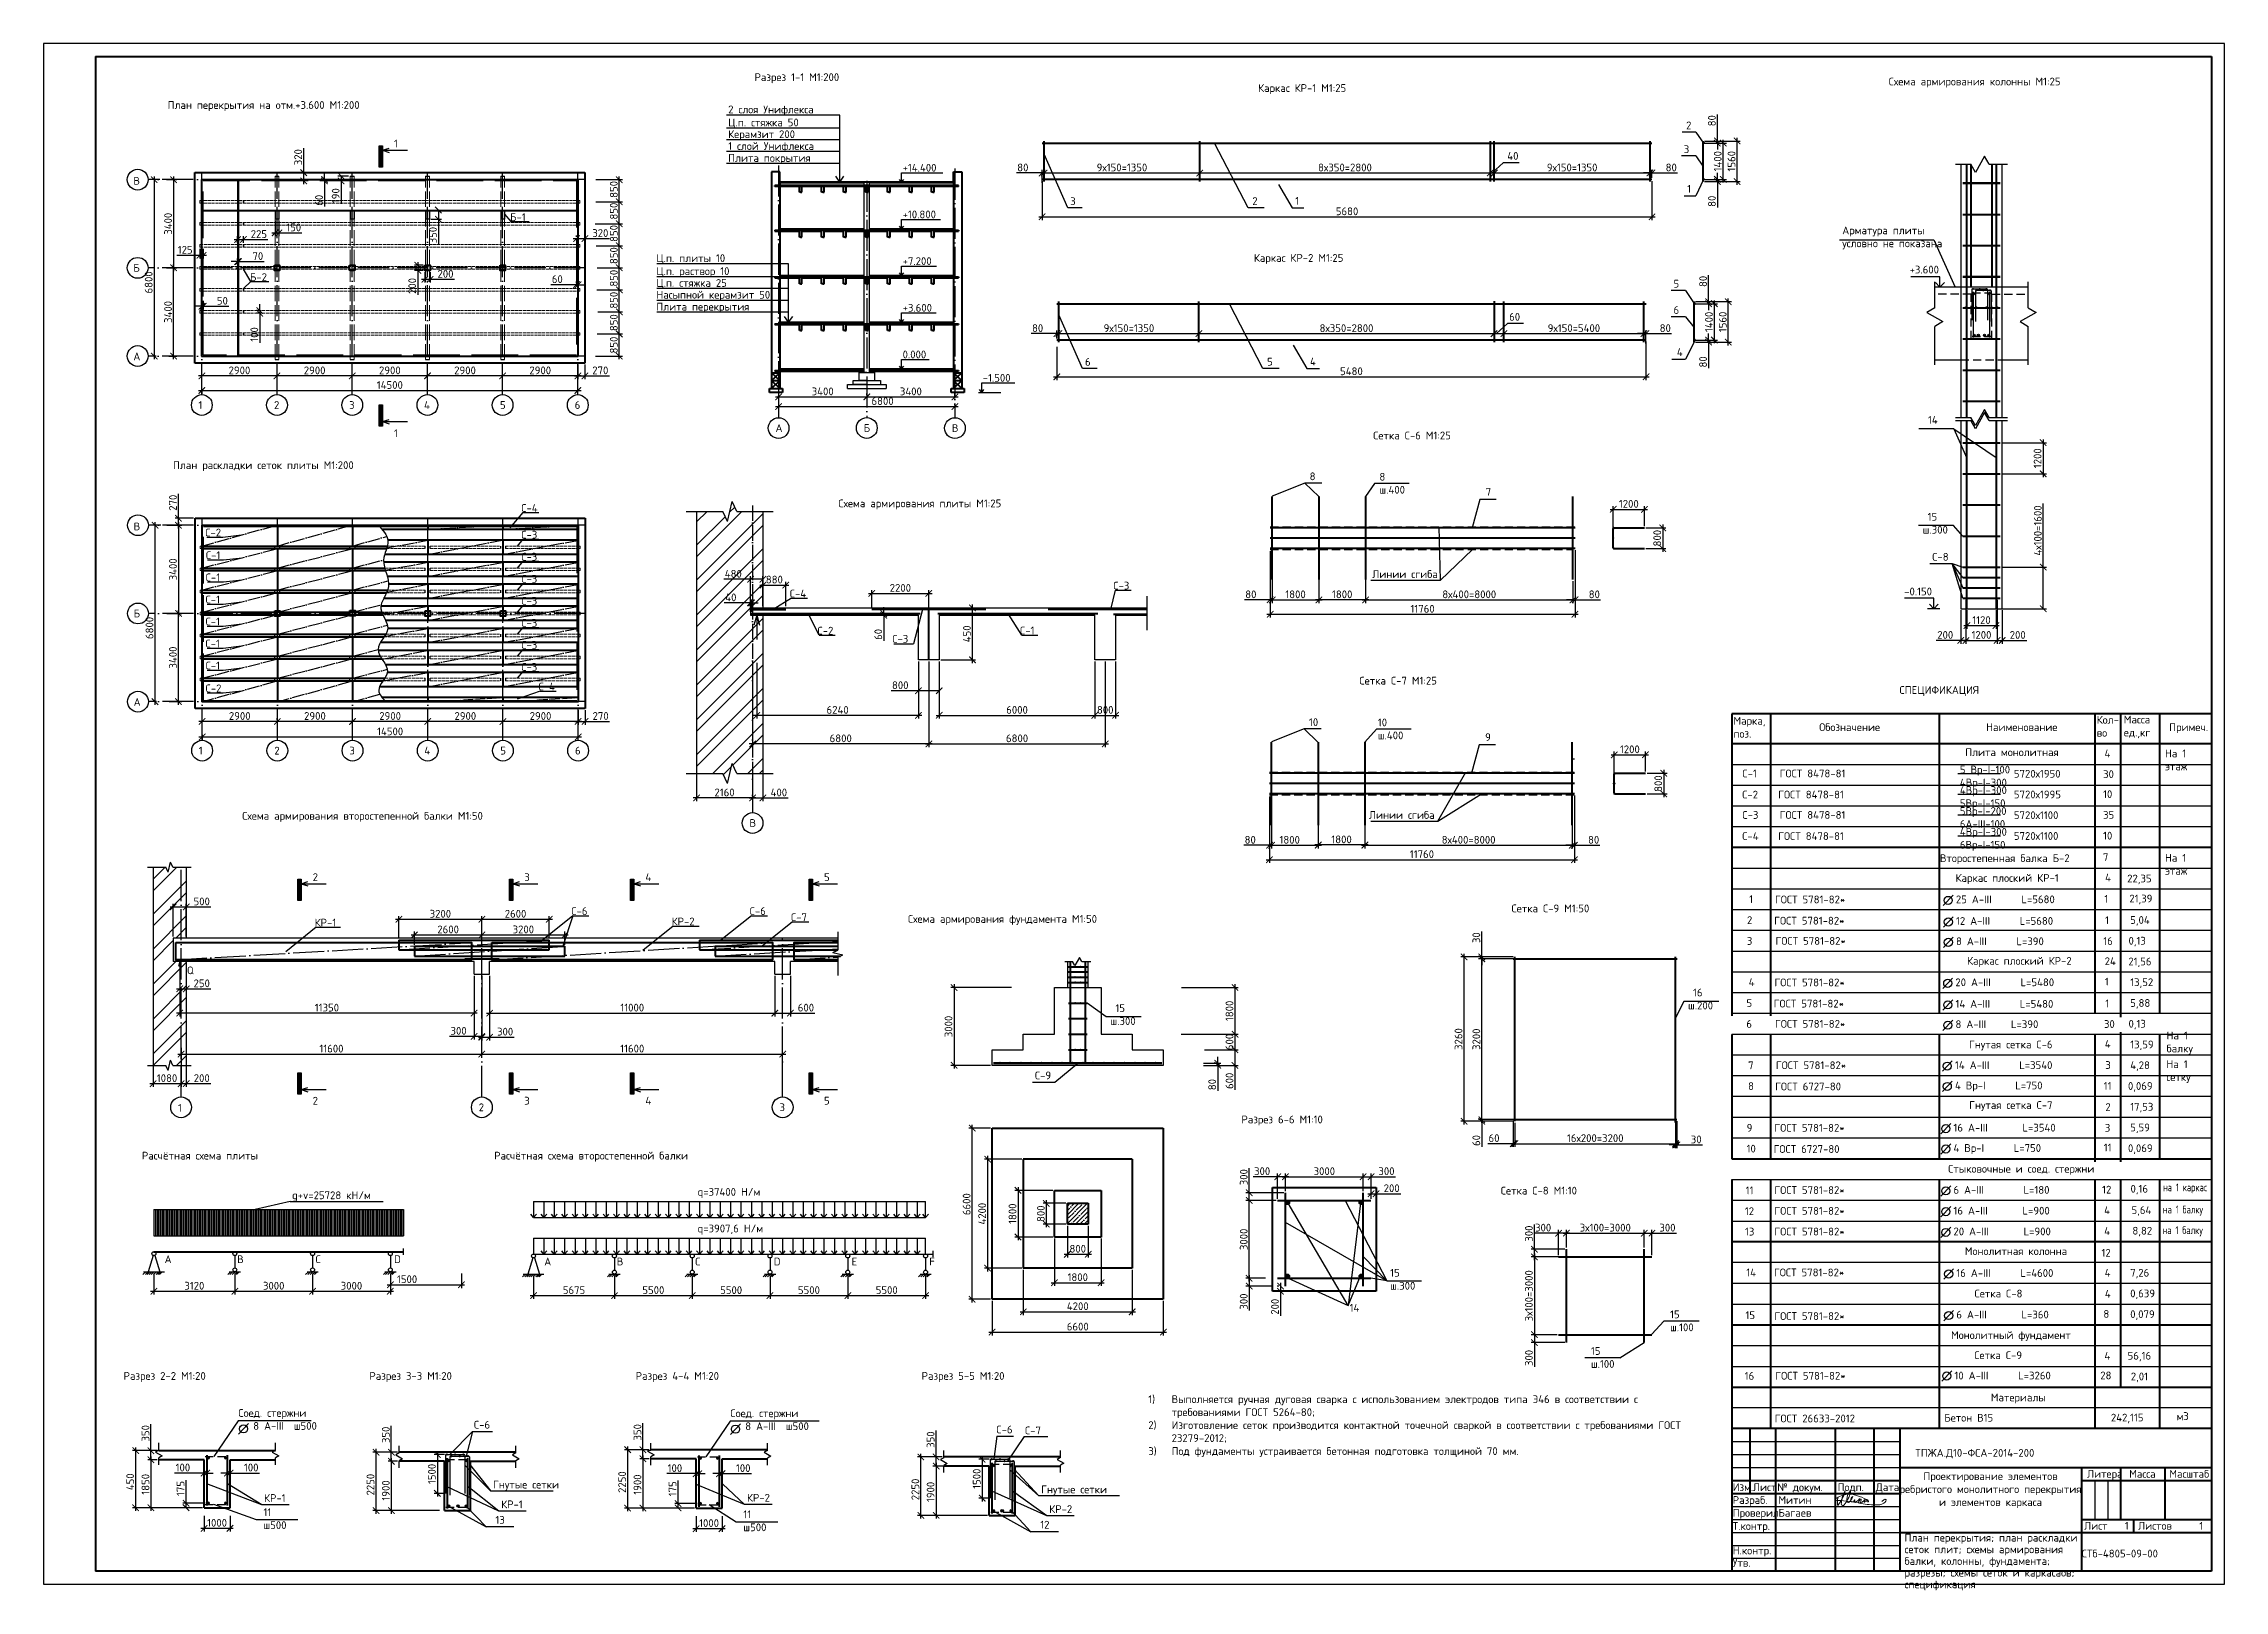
# Model space of a CAD drawing. Header units: millimetres. Extents: x -258556 to -95372, y 16759 to 83599.
# Drawn here: x -126719 to -125878, y 41542 to 42138 of the extents above; entities that cross this region are included whole.
import ezdxf

# ---------------------------------------------------------------- set-up
doc = ezdxf.new("R2010")
doc.units = ezdxf.units.MM
doc.header["$LTSCALE"] = 0.5
for name, pattern in [('ACAD_ISO02W100', [15, 12, -3]), ('ACAD_ISO04W100', [30, 24, -3, 0, -3]), ('DASHED2', [9.525, 6.35, -3.175])]:
    doc.linetypes.add(name, pattern=pattern)
for name, color, linetype, lineweight in [('Балка', 7, 'ACAD_ISO02W100', 15), ('ТОЛСТЫЕ', 1, 'Continuous', 50), ('Толстый', 7, 'Continuous', 40), ('Тонкая', 7, 'Continuous', 15)]:
    doc.layers.add(name, color=color, linetype=linetype, lineweight=lineweight)
for name, color, linetype in [('оси', 7, 'ACAD_ISO04W100'), ('Пунктир', 7, 'DASHED2'), ('текст', 7, 'Continuous'), ('тонкие', 7, 'Continuous'), ('Тонкий', 7, 'Continuous')]:
    doc.layers.add(name, color=color, linetype=linetype)
doc.styles.add('Наклонный3.5', font='isocpeur.ttf', dxfattribs={"height": 3})
doc.dimstyles.new('СТРОИТЕЛЬНЫЙ', dxfattribs={"dimtxt": 3.5, "dimasz": 2.5, "dimexe": 1.25, "dimexo": 0.625, "dimtad": 1, "dimdec": 0, "dimlfac": 100, "dimdsep": 46, "dimtxsty": 'Наклонный3.5', "dimblk1": 'ARCHTICK', "dimblk2": 'ARCHTICK', "dimsah": 1, "dimcen": 0, "dimdle": 1.25, "dimadec": 0, "dimazin": 0, "dimtfac": 0.75, "dimtdec": 0, "dimtmove": 0, "dimatfit": 3, "dimldrblk": 'ARCHTICK', "dimfxl": 1, "dimtolj": 1, "dimtzin": 0, "dimarcsym": 0})
pattern_1 = [(45, (-129496.722, 38928.249), (-6.735192, 6.735192), []), (45, (-129492.232, 38928.249), (-6.735192, 6.735192), [])]

msp = doc.modelspace()

# ---------------------------------------------------------------- texts
at = {"layer": 'текст', "color": 18, "true_color": 0x000000, "char_height": 3, "attachment_point": 1, "style": 'Наклонный3.5'}
for s, width, insert in [('СПЕЦИФИКАЦИЯ', 55.9405252, (-126002.94013, 41890.35169)), ('\\pxi-3,l4,t4;1)^IВыполняется ручная дуговая сварка с использованием электродов типа Э46 в соответствии с требованиями ГОСТ 5264-80;\\P2)^IИзготовление сеток производится контактной точечной сваркой в соответствии с требованиями ГОСТ 23279-2012;\\P3)^IПод фундаменты устраивается бетонная подготовка толщиной 70 мм.', 214.5011772, (-126295.6482, 41616.92418)), (' Соед. стержни \\P    8 А-III  ш500 ', 48.3720784, (-126645.44179, 41611.60858)), (' Соед. стержни \\P    8 А-III  ш500 ', 37.5342037, (-126455.70316, 41611.49004)), ('11\\Pш500 ', 19.3568667, (-126633.8642, 41573.353)), ('11\\Pш500 ', 12.8238715, (-126448.78961, 41572.52608))]:
    msp.add_mtext_dynamic_manual_height_columns(s, width=width, gutter_width=17.5, heights=[0], dxfattribs=dict(at, insert=insert))
at = {"layer": 'ТОЛСТЫЕ', "color": 18, "true_color": 0x000000, "insert": (-125921.42026, 41609.82394), "char_height": 3, "attachment_point": 1, "style": 'Наклонный3.5'}
msp.add_mtext_dynamic_manual_height_columns('242,115', width=14.1620556, gutter_width=17.5, heights=[0], dxfattribs=at)
at = {"layer": 'тонкие', "color": 18, "true_color": 0x000000, "char_height": 3, "style": 'Наклонный3.5'}
for s, width, gutter_width, heights, insert, attachment_point in [('2', 5.7971129, 17.5, [0], (-126085.24057, 42108.04275), 1), ('40', 5.7971129, 17.5, [0], (-126154.19431, 42096.26795), 1), ('3', 5.7971129, 17.5, [0], (-126086.12123, 42098.85576), 1), ('3', 5.7971129, 17.5, [0], (-126322.74657, 42078.80228), 1), ('2', 5.7971129, 17.5, [0], (-126252.51419, 42078.8769), 1), ('1', 8.6073833, 17.5, [0], (-126235.97789, 42078.93466), 1), ('1', 8.6073833, 17.5, [0], (-126084.82157, 42083.61143), 1), ('Арматура плиты условно не показана', 40.8067168, 17.5, [0], (-126025.02094, 42067.56152), 1), ('+3.600', 16.2708241, 25, [0], (-125987.7218, 42052.43517), 3), ('5', 5.7971129, 17.5, [0], (-126090.09357, 42046.99753), 1), ('60', 5.7971129, 17.5, [0], (-126153.4771, 42034.23413), 1), ('6', 5.7971129, 17.5, [0], (-126090.09357, 42036.86243), 1), ('6', 5.7971129, 17.5, [0], (-126317.04899, 42016.86172), 1), ('5', 5.7971129, 17.5, [0], (-126246.81661, 42016.93635), 1), ('4', 8.6073833, 17.5, [0], (-126230.28031, 42016.9941), 1), ('4', 8.6073833, 17.5, [0], (-126088.79391, 42020.61809), 1), (' 14', 7.0071426, 17.5, [0], (-125993.85762, 41994.50112), 1), ('8', 5.757603, 17.5, [0], (-126230.41557, 41972.73236), 1), ('8\\Pш.400', 12.7237746, 17.5, [0], (-126203.49882, 41972.56961), 1), ('7', 34.3525679, 17.5, [0], (-126162.50204, 41966.79276), 1), (' 15\\Pш.300', 11.2096857, 17.5, [0], (-125993.9902, 41957.14825), 1), ('С-8', 14.0871382, 17.5, [0], (-125990.32275, 41941.6833), 1), ('Линии сгиба', 54.3003333, 17.5, [0], (-126206.28149, 41935.03805), 1), ('-0.150', 16.2708241, 25, [0], (-125990.40616, 41928.33902), 3), ('10', 5.757603, 17.5, [0], (-126230.6682, 41877.95131), 1), ('10\\Pш.400', 12.7237746, 17.5, [0], (-126204.11184, 41877.85809), 1), ('Марка,\\Pпоз.', 12.6638621, 17.5, [0], (-126066.98428, 41878.47911), 1), ('Обозначение', 44.971384, 17.5, [0], (-126033.89908, 41876.03225), 1), ('Наименование', 39.3909921, 17.5, [0], (-125969.52556, 41876.03225), 1), ('Кол-\\Pво', 8.2829146, 17.5, [0], (-125926.88959, 41878.84682), 1), ('Масса\\Pед.,кг', 13.7178906, 17.5, [0], (-125916.4401, 41878.94512), 1), ('Примеч.', 15.523702, 17.5, [0], (-125898.94035, 41876.03225), 1), ('9', 5.3879277, 17.5, [0], (-126162.75467, 41872.16627), 1), ('Плита монолитная', 58.1953344, 17.5, [0], (-125977.59623, 41866.36001), 1), ('4', 5.9158717, 17.5, [0], (-125923.87803, 41865.89996), 1), ('На 1 этаж', 17.3996689, 17.5, [0], (-125900.57594, 41865.89996), 1), ('С-1', 11.5440951, 17.5, [0], (-126063.52228, 41858.17), 1), ('ГОСТ 8478-81', 61.7924882, 17.5, [0], (-126049.13468, 41858.17701), 1), ('5 Вр-I-100\\P4Вр-I-300', 31.3188035, 17.5, [0], (-125979.66055, 41859.66683), 1), ('5720х1950', 5.3039749, 17.5, [0], (-125958.83557, 41858.07502), 1), ('30', 5.3039749, 17.5, [0], (-125924.41855, 41857.90185), 1), ('С-2', 11.5440951, 17.5, [0], (-126063.59124, 41850.02584), 1), ('ГОСТ 8478-81', 61.7924882, 17.5, [0], (-126049.72997, 41850.02664), 1), ('4Вр-I-300\\P5Вр-I-150', 31.3188035, 17.5, [0], (-125979.66099, 41851.69389), 1), ('5720х1995', 5.3039749, 17.5, [0], (-125958.83557, 41850.07502), 1), ('10', 5.3039749, 17.5, [0], (-125924.42722, 41850.19298), 1), ('Линии сгиба', 54.3003333, 17.5, [0], (-126207.52788, 41842.16448), 1), ('С-3', 11.5440951, 17.5, [0], (-126063.52228, 41842.17), 1), ('ГОСТ 8478-81', 61.7924882, 17.5, [0], (-126049.13468, 41842.17701), 1), ('5Вр-I-200\\P6А-III-100', 31.3188035, 17.5, [0], (-125979.66099, 41843.69389), 1), ('5720х1100', 5.3039749, 17.5, [0], (-125958.83557, 41842.07502), 1), ('35', 5.3039749, 17.5, [0], (-125924.42722, 41842.19298), 1), ('С-4', 11.5440951, 17.5, [0], (-126063.59124, 41834.02584), 1), ('ГОСТ 8478-81', 61.7924882, 17.5, [0], (-126049.72997, 41834.02664), 1), ('4Вр-I-300\\P6Вр-I-150', 31.3188035, 17.5, [0], (-125979.66055, 41835.66683), 1), ('5720х1100', 5.3039749, 17.5, [0], (-125958.83557, 41834.07502), 1), ('10', 5.3039749, 17.5, [0], (-125924.42722, 41834.19298), 1), ('Второстепенная балка Б-2', 67.6708617, 17.5, [0], (-125987.35059, 41825.50145), 1), ('7', 5.3039749, 17.5, [0], (-125924.4856, 41825.92314), 1), ('На 1 этаж', 17.3996689, 17.5, [0], (-125900.56368, 41825.63219), 1), ('Каркас плоский КР-1', 58.7579219, 17.5, [0], (-125981.31243, 41817.88181), 1), ('4', 5.3039749, 17.5, [0], (-125923.64351, 41818.08544), 1), ('22,35', 5.3039749, 17.5, [0], (-125915.13705, 41817.67867), 1), ('1', 6.0411658, 17.5, [0], (-126060.90421, 41809.72422), 1), ('ГОСТ 5781-82*', 61.7924882, 17.5, [0], (-126050.95964, 41809.58661), 1), ('25 А-III      L=5680', 59.5133679, 17.5, [0], (-125981.18808, 41809.63845), 1), ('1', 5.3039749, 17.5, [0], (-125923.94073, 41809.84744), 1), ('21,39', 5.3039749, 17.5, [0], (-125914.30543, 41809.94089), 1), ('2', 4.6516974, 17.5, [0], (-126061.77004, 41801.60733), 1), ('ГОСТ 5781-82*', 61.7924882, 17.5, [0], (-126051.25009, 41801.41489), 1), ('12 А-III      L=5680', 61.3799221, 17.5, [0], (-125981.14728, 41801.30582), 1), ('1', 5.3039749, 17.5, [0], (-125923.65852, 41801.61059), 1), ('5,04', 5.3039749, 17.5, [0], (-125913.96316, 41801.67867), 1), ('3', 4.9424109, 17.5, [0], (-126061.80272, 41793.59205), 1), ('ГОСТ 5781-82*', 61.7924882, 17.5, [0], (-126050.75041, 41793.61144), 1), ('8 А-III      L=390', 52.0456418, 17.5, [0], (-125981.14358, 41793.46728), 1), ('16', 5.3039749, 17.5, [0], (-125924.35218, 41793.55718), 1), ('0,13', 5.3039749, 17.5, [0], (-125914.61615, 41793.67867), 1), ('Каркас плоский КР-2', 58.7579219, 17.5, [0], (-125976.88197, 41785.90303), 1), ('24', 5.3039749, 17.5, [0], (-125923.82414, 41785.77907), 1), ('21,56', 5.3039749, 17.5, [0], (-125914.68539, 41785.67867), 1), (' 16\\Pш.200', 32.2390692, 17.5, [0], (-126084.48564, 41773.69529), 1), ('4', 6.0411658, 17.5, [0], (-126061.10182, 41777.74544), 1), ('ГОСТ 5781-82*', 61.7924882, 17.5, [0], (-126051.15726, 41777.60783), 1), ('20 А-III      L=5480', 52.0456418, 17.5, [0], (-125981.3857, 41777.65967), 1), ('1', 5.3039749, 17.5, [0], (-125923.75043, 41777.90766), 1), ('13,52', 5.3039749, 17.5, [0], (-125913.96316, 41777.67867), 1), (' 15\\Pш.300', 12.4290171, 17.5, [0], (-126307.2202, 41767.70842), 1), ('5', 4.6516974, 17.5, [0], (-126061.96766, 41769.62855), 1), ('ГОСТ 5781-82*', 61.7924882, 17.5, [0], (-126051.44771, 41769.43611), 1), ('14 А-III      L=5480', 52.0456418, 17.5, [3.5025], (-125981.3449, 41769.32705), 1), ('1', 5.3039749, 17.5, [0], (-125923.60786, 41769.51694), 1), ('5,88', 5.3039749, 17.5, [0], (-125913.96316, 41769.67867), 1), ('6', 4.9424109, 17.5, [0], (-126062.00034, 41761.61328), 1), ('ГОСТ 5781-82*', 61.7924882, 17.5, [0], (-126050.94802, 41761.63266), 1), ('8 А-III     L=390', 52.0456418, 17.5, [0], (-125981.34119, 41761.4885), 1), ('30', 5.3039749, 17.5, [0], (-125924.09146, 41761.56972), 1), ('0,13', 5.3039749, 17.5, [0], (-125914.61615, 41761.67867), 1), ('На 1 балку', 17.3996689, 17.5, [0], (-125899.94749, 41757.13028), 1), ('Гнутая сетка С-6', 50.9591858, 17.5, [0], (-125976.15567, 41753.70196), 1), ('4', 5.3039749, 17.5, [0], (-125923.7546, 41753.91436), 1), ('13,59', 5.3039749, 17.5, [0], (-125913.96316, 41753.67867), 1), ('С-9', 14.0871382, 17.5, [0], (-126336.36313, 41741.75526), 1), ('7', 4.6516974, 17.5, [0], (-126061.30181, 41745.65552), 1), ('ГОСТ 5781-82*', 61.7924882, 17.5, [0], (-126050.61158, 41745.66854), 1), ('14 А-III      L=3540', 58.3044624, 17.5, [0], (-125981.54551, 41745.72804), 1), ('3', 5.3039749, 17.5, [0], (-125923.5897, 41745.76171), 1), ('4,28', 5.3039749, 17.5, [0], (-125913.96316, 41745.67867), 1), ('На 1 сетку', 17.3996689, 17.5, [0], (-125900.00069, 41746.08844), 1), ('8', 4.9424109, 17.5, [0], (-126061.33449, 41737.64025), 1), ('ГОСТ 6727-80', 61.7924882, 17.5, [0], (-126050.90203, 41737.49682), 1), ('4 Вр-I      L=750', 52.0456418, 17.5, [0], (-125981.5418, 41737.8895), 1), ('11', 5.3039749, 17.5, [0], (-125924.19143, 41737.69599), 1), ('0,069', 5.3039749, 17.5, [0], (-125914.83673, 41737.67867), 1), ('Гнутая сетка С-7', 40.1226045, 17.5, [0], (-125976.08211, 41730.32669), 1), ('2', 5.3039749, 17.5, [0], (-125923.52744, 41729.55776), 1), ('17,53', 5.3039749, 17.5, [0], (-125913.96316, 41729.67867), 1), ('9', 4.6516974, 17.5, [0], (-126061.88162, 41721.53549), 1), ('ГОСТ 5781-82*', 61.7924882, 17.5, [0], (-126051.19138, 41721.5485), 1), ('16 А-III       L=3540', 52.0456418, 17.5, [0], (-125982.12531, 41721.60801), 1), ('4 Вр-I      L=750', 52.0456418, 17.5, [0], (-125982.12161, 41713.76946), 1), ('11', 5.3039749, 17.5, [0], (-125924.1667, 41713.93536), 1), ('3', 5.3039749, 17.5, [0], (-125923.74474, 41721.55108), 1), ('0,069', 5.3039749, 17.5, [0], (-125914.83673, 41713.67867), 1), ('5,59', 5.3039749, 17.5, [0], (-125913.96316, 41721.67867), 1), ('10', 4.9424109, 17.5, [0], (-126061.91429, 41713.52021), 1), ('ГОСТ 6727-80', 61.7924882, 17.5, [0], (-126051.48183, 41713.37678), 1), ('Стыковочные и соед. стержни', 72.0453803, 17.5, [0], (-125984.18245, 41705.77059), 1), ('11', 4.6516974, 17.5, [0], (-126062.24956, 41697.43817), 1), ('ГОСТ 5781-82*', 61.7924882, 17.5, [0], (-126051.19138, 41697.5485), 1), ('6 А-III        L=180', 52.0456418, 17.5, [0], (-125982.12531, 41697.60801), 1), ('12', 5.3039749, 17.5, [0], (-125924.79836, 41697.71993), 1), ('0,16', 5.3039749, 17.5, [0], (-125913.84086, 41698.06572), 1), ('{\\W0.7;на 1 каркас}', 23.6326144, 17.5, [0], (-125901.28081, 41698.59934), 1), ('12', 4.6516974, 17.5, [0], (-126062.56947, 41689.40885), 1), ('ГОСТ 5781-82*', 61.7924882, 17.5, [0], (-126051.19138, 41689.5485), 1), ('16 А-III       L=900', 52.0456418, 17.5, [0], (-125982.12531, 41689.60801), 1), ('4', 5.3039749, 17.5, [0], (-125924.02375, 41689.78618), 1), ('5,64', 5.3039749, 17.5, [0], (-125913.47207, 41689.82113), 1), ('{\\W0.7;на 1 балку}', 17.7020261, 17.5, [0], (-125901.37865, 41690.04347), 1), ('13', 4.6516974, 17.5, [0], (-126062.52045, 41681.5254), 1), ('ГОСТ 5781-82*', 61.7924882, 17.5, [0], (-126051.19138, 41681.5485), 1), ('20 А-III       L=900', 52.0456418, 17.5, [0], (-125982.12531, 41681.60801), 1), ('4', 5.3039749, 17.5, [0], (-125923.99798, 41681.77005), 1), ('8,82', 5.3039749, 17.5, [0], (-125913.10824, 41681.87632), 1), ('{\\W0.7;на 1 балку}', 17.7020261, 17.5, [0], (-125901.45016, 41682.0716), 1), ('Монолитная колонна', 55.3202135, 17.5, [0], (-125977.72992, 41674.01628), 1), ('12', 5.3039749, 17.5, [0], (-125925.04171, 41673.36563), 1), ('15\\Pш.300', 15.2276277, 17.5, [0], (-126199.35983, 41665.65262), 1), ('14', 4.6516974, 17.5, [0], (-126062.03851, 41665.78971), 1), ('ГОСТ 5781-82*', 61.7924882, 17.5, [0], (-126051.34827, 41665.80273), 1), ('16 А-III      L=4600', 52.0456418, 17.5, [0], (-125981.01949, 41665.57255), 1), ('4', 3.5, 17.5, [0], (-125923.81814, 41665.6468), 1), ('7,26', 5.3039749, 17.5, [0], (-125913.96316, 41665.67867), 1), ('Сетка С-8', 34.1093493, 17.5, [0], (-125974.00137, 41657.6505), 1), ('4', 5.3039749, 17.5, [0], (-125923.73698, 41657.56011), 1), ('0,639', 5.3039749, 17.5, [0], (-125913.96316, 41657.70532), 1), ('14', 6.8399193, 17.5, [0], (-126215.01016, 41652.15315), 1), ('15\\Pш.100', 15.2276277, 17.5, [0], (-126091.41128, 41649.62661), 1), ('15', 4.6516974, 17.5, [0], (-126062.33748, 41649.31312), 1), ('ГОСТ 5781-82*', 61.7924882, 17.5, [0], (-126051.20249, 41648.96834), 1), ('6 А-III       L=360', 52.0456418, 17.5, [0], (-125981.01579, 41649.5416), 1), ('8', 5.3039749, 17.5, [0], (-125924.30346, 41649.79487), 1), ('0,079', 5.3039749, 17.5, [0], (-125913.96316, 41649.67867), 1), ('Монолитный фундамент', 55.3202135, 17.5, [0], (-125983.05542, 41641.63822), 1), ('15\\Pш.100', 5.4158147, 17.5, [0], (-126121.9392, 41635.50919), 1), ('Сетка С-9', 27.5399638, 17.5, [0], (-125974.09151, 41633.85809), 1), ('4', 5.3039749, 17.5, [0], (-125923.9325, 41633.64011), 1), ('56,16', 5.3039749, 17.5, [0], (-125914.96388, 41633.67867), 1), ('16', 4.6516974, 17.5, [0], (-126062.63459, 41625.88388), 1), ('ГОСТ 5781-82*', 61.7924882, 17.5, [0], (-126050.82319, 41625.96338), 1), ('10 А-III      L=3260', 52.0456418, 17.5, [0], (-125981.75713, 41626.02289), 1), ('28', 5.3039749, 17.5, [0], (-125925.52206, 41626.06573), 1), ('2,01', 5.3039749, 17.5, [0], (-125913.73908, 41625.67867), 1), ('Материалы', 55.3202135, 17.5, [0], (-125967.72109, 41617.61091), 1), ('С-6', 11.5665716, 25, [0], (-126552.70481, 41607.07972), 1), ('С-6', 11.5665716, 25, [0], (-126351.19707, 41605.24758), 1), ('С-7', 11.5665716, 25, [0], (-126340.18337, 41604.88934), 1), ('ГОСТ 26633-2012', 61.7924882, 17.5, [0], (-126051.06614, 41609.49993), 1), ('Бетон В15', 40.09602, 17.5, [0], (-125985.65517, 41609.77654), 1), ('м', 8.2355022, 17.5, [0], (-125896.06374, 41610.27919), 1), ('3', 2.2720128, 17.5, [0], (-125893.52045, 41610.4171), 1), ('Гнутые сетки', 30.8521885, 17.5, [0], (-126545.31209, 41583.98985), 1), ('Гнутые сетки', 29.7574801, 17.5, [0], (-126333.9568, 41582.1478), 1), ('КР-1', 10.7811866, 17.5, [0], (-126633.64502, 41578.81523), 1), ('КР-1', 10.7811866, 17.5, [0], (-126542.20327, 41576.38436), 1), ('КР-2', 10.7811866, 17.5, [0], (-126447.42236, 41578.91169), 1), ('КР-2', 10.7811866, 17.5, [0], (-126330.84798, 41574.54231), 1), ('13', 6.1378142, 17.5, [0], (-126544.40124, 41570.38078), 1), ('12', 5.4123078, 17.5, [0], (-126334.29595, 41568.53873), 1)]:
    msp.add_mtext_dynamic_manual_height_columns(s, width=width, gutter_width=gutter_width, heights=heights, dxfattribs=dict(at, insert=insert, attachment_point=attachment_point))
at = {"layer": 'Тонкий', "color": 18, "true_color": 0x000000, "style": 'Наклонный3.5'}
for s, p in [('2 слоя Унифлекса', (-126454.64665, 42111.19291)), ('Ц.п. стяжка 50', (-126454.64665, 42106.17371)), ('1', (-126583.53182, 42098.04857)), ('Керамзит 200', (-126454.64665, 42101.62846)), ('1 слой Унифлекса', (-126454.64665, 42097.0832)), ('Плита покрытия', (-126454.64665, 42092.47476)), ('В', (-126684.04486, 42083.67561)), ('+14.400', (-126387.37672, 42088.71208)), ('Б-1', (-126538.73951, 42069.69101)), ('+10.800', (-126387.37672, 42070.71208)), ('Б', (-126684.04486, 42050.09026)), ('Ц.п. плиты 10', (-126482.35362, 42053.8605)), ('Ц.п. раствор 10', (-126482.35362, 42048.8413)), ('+7.200', (-126387.37672, 42052.71208)), ('Б-2', (-126639.06825, 42046.53039)), ('Ц.п. стяжка 25', (-126482.35362, 42044.29605)), ('Насыпной керамзит 50', (-126482.35362, 42039.75079)), ('Плита перекрытия', (-126482.35362, 42035.14234)), ('+3.600', (-126387.37672, 42034.71208)), ('А', (-126684.04486, 42015.97959)), ('0.000', (-126387.37672, 42016.71208)), ('-1.500', (-126356.46867, 42007.71208)), ('1', (-126658.93702, 41997.22533)), ('2', (-126629.79451, 41997.22533)), ('3', (-126600.84508, 41997.22533)), ('4', (-126571.94771, 41997.22533)), ('5', (-126542.64659, 41997.22533)), ('6', (-126513.83203, 41997.22533)), ('А', (-126436.39413, 41988.34113)), ('Б', (-126402.39413, 41988.37475)), ('В', (-126368.39413, 41988.34113)), ('1', (-126583.53182, 41986.35788)), ('С-4', (-126534.43039, 41957.5243)), ('В', (-126683.9259, 41950.43029)), ('С-2', (-126656.30893, 41948.05367)), ('С-3', (-126534.43039, 41947.23643)), ('С-1', (-126656.06166, 41939.30246)), ('С-3', (-126534.43039, 41938.73643)), ('С-1', (-126656.1418, 41930.78181)), ('С-3', (-126534.43039, 41930.23643)), ('С-1', (-126656.19017, 41922.26934)), ('С-3', (-126534.43039, 41921.73643)), ('С-4', (-126430.8921, 41924.54325)), ('С-3', (-126306.10692, 41927.58837)), ('Б', (-126683.9259, 41916.84493)), ('С-1', (-126656.18489, 41913.7707)), ('С-3', (-126534.43039, 41913.23643)), ('С-1', (-126656.24029, 41905.25642)), ('С-3', (-126534.43039, 41904.73643)), ('С-2', (-126420.18931, 41910.22736)), ('С-3', (-126391.36169, 41907.06907)), ('С-1', (-126342.10051, 41910.30229)), ('С-1', (-126656.18106, 41896.77169)), ('С-3', (-126534.43039, 41896.23643)), ('С-2', (-126656.19065, 41887.9866)), ('С-4', (-126527.77481, 41888.68168)), ('А', (-126683.9259, 41882.73426)), ('1', (-126658.81806, 41863.98001)), ('2', (-126629.67555, 41863.98001)), ('3', (-126600.72612, 41863.98001)), ('4', (-126571.82875, 41863.98001)), ('5', (-126542.52763, 41863.98001)), ('6', (-126513.71307, 41863.98001)), ('В', (-126446.44642, 41836.0741)), ('2', (-126614.89617, 41815.19893)), ('3', (-126533.29945, 41815.19893)), ('4', (-126486.58569, 41815.19893)), ('5', (-126417.6942, 41815.19893)), ('КР-1', (-126614.13919, 41797.66595)), ('С-6', (-126515.14802, 41802.10528)), ('КР-2', (-126476.46922, 41798.11393)), ('С-6', (-126446.3518, 41802.10528)), ('С-7', (-126430.42667, 41799.74153)), ('Q', (-126663.38843, 41779.27621)), ('2', (-126614.89617, 41729.00759)), ('3', (-126533.29945, 41729.00759)), ('4', (-126486.58569, 41729.00759)), ('5', (-126417.6942, 41729.00759)), ('1', (-126666.81522, 41726.27475)), ('2', (-126550.84674, 41726.46364)), ('3', (-126434.84674, 41726.46364)), ('q=37400 Н/м', (-126466.48598, 41693.84044)), ('g+v=25728 кН/м', (-126622.86068, 41692.54074)), ('q=3907,6 Н/м', (-126466.48598, 41679.74795)), ('А', (-126671.99467, 41667.8688)), ('B', (-126644.01488, 41667.8688)), ('С', (-126613.77633, 41667.8688)), ('D', (-126583.47919, 41667.8688)), ('А', (-126525.58515, 41666.98032)), ('B', (-126497.60537, 41666.98032)), ('С', (-126467.36681, 41666.98032)), ('D', (-126437.06967, 41666.98032)), ('Е', (-126407.08642, 41666.98032)), ('F', (-126377.08642, 41666.98032)), ('ТПЖА.Д10-ФСА-2014-200 ', (-125996.86061, 41593.22459)), ('Литера', (-125930.63105, 41585.12274)), ('Масса', (-125914.34889, 41585.12274)), ('Масштаб', (-125898.86469, 41585.12274)), ('Изм.', (-126067.26388, 41580.01443)), ('Лист', (-126059.45243, 41580.01443)), ('№ докум.', (-126050.05392, 41580.01443)), ('Подп.', (-126026.79977, 41580.01443)), ('Дата', (-126012.07033, 41580.01443)), ('Разраб.', (-126067.26388, 41575.05294)), ('Проверил', (-126067.26388, 41570.10095)), ('Митин', (-126049.63377, 41575.05294)), ('Багаев', (-126049.63377, 41570.10095)), ('Т.контр.', (-126067.26388, 41565.02943)), ('Лист', (-125931.76446, 41565.12276)), ('1', (-125916.05743, 41565.12276)), ('Листов', (-125910.93224, 41565.12276)), ('1', (-125887.33453, 41565.08046)), ('Утв.', (-126067.26388, 41550.82757)), ('Н.контр.', (-126067.26388, 41555.59269)), ('СТб-4805-09-00', (-125932.64819, 41554.39992))]:
    msp.add_text(s, height=3, dxfattribs=at).set_placement(p)
at = {"layer": 'Тонкий', "color": 18, "true_color": 0x000000, "char_height": 3, "style": 'Наклонный3.5'}
for s, width, gutter_width, insert, attachment_point in [('Разрез 1-1 М1:200', 143.1816449, 50, (-126444.51086, 42126.62823), 1), ('Каркас КР-1 М1:25', 183.1315124, 50, (-126250.28413, 42122.44296), 1), ('Схема армирования колонны М1:25', 120.5209203, 50, (-126007.08911, 42124.9423), 1), ('План перекрытия на отм.+3.600 М1:200', 172.7391675, 50, (-126670.81978, 42115.89594), 1), ('Каркас КР-2 М1:25', 183.1315124, 50, (-126251.9201, 42056.93189), 1), ('Сетка С-6 М1:25', 183.1315124, 50, (-126205.91584, 41988.47983), 1), ('План раскладки сеток плиты М1:200', 168.1891374, 50, (-126668.75335, 41977.03518), 1), ('Схема армирования плиты М1:25', 98.1772421, 50, (-126412.15286, 41962.30486), 1), ('\\pxt16;Сетка С-7 М1:25', 183.1315124, 50, (-126211.218, 41893.95394), 1), ('Схема армирования второстепенной балки М1:50', 183.1315124, 50, (-126642.07168, 41841.8274), 1), ('\\pxt16;Сетка С-9 М1:50', 183.1315124, 50, (-126152.57332, 41806.14814), 1), ('Схема армирования фундамента М1:50', 183.1315124, 50, (-126385.30989, 41802.08221), 1), ('\\pxt16;Разрез 6-6 М1:10', 183.1315124, 50, (-126256.73353, 41724.77754), 1), ('Расчётная схема плиты', 183.1315124, 50, (-126680.78184, 41710.8206), 1), ('Расчётная схема второстепенной балки', 183.1315124, 50, (-126544.9086, 41710.8206), 1), ('\\pxt16;Сетка С-8 М1:10', 183.1315124, 50, (-126156.70287, 41697.32921), 1), ('Разрез 2-2 М1:20', 183.1315124, 50, (-126687.82254, 41625.87972), 1), ('Разрез 3-3 М1:20', 183.1315124, 50, (-126593.03149, 41625.87972), 1), ('Разрез 4-4 М1:20', 183.1315124, 50, (-126490.32809, 41625.87972), 1), ('Разрез 5-5 М1:20', 183.1315124, 50, (-126380.05845, 41625.87972), 1), ('Проектирование элементов ребристого монолитного перекрытия и элементов каркаса ', 71.9138846, 17.5, (-125967.83581, 41587.25224), 2)]:
    msp.add_mtext_dynamic_manual_height_columns(s, width=width, gutter_width=gutter_width, heights=[0], dxfattribs=dict(at, insert=insert, attachment_point=attachment_point))
at = {"layer": 'Тонкий', "color": 18, "true_color": 0x000000, "insert": (-126000.99907, 41563.53079), "char_height": 3, "attachment_point": 1, "line_spacing_factor": 0.9, "style": 'Наклонный3.5'}
msp.add_mtext_dynamic_manual_height_columns('План перекрытия; план раскладки сеток плит; схемы армирования балки, колонны, фундамента; разрезы; схемы сеток и каркасаов; спецификация   ', width=69.7414184, gutter_width=12.5, heights=[25.05605], dxfattribs=at)

# ---------------------------------------------------------------- blocks, each defined once
blk = doc.blocks.new('_ArchTick')
at = {"color": 0, "linetype": 'ByBlock', "const_width": 0.15}
blk.add_lwpolyline([(-0.5, -0.5), (0.5, 0.5)], dxfattribs=at)
blk = doc.blocks.new('*D760')
at = {"layer": 'Defpoints', "color": 0, "transparency": 16777216}
for p in [(-126513.13, 42062.9), (-126509.93, 42062.9), (-126509.93, 42062.9)]:
    blk.add_point(p, dxfattribs=at)
at = {"layer": 'Тонкий', "color": 0, "lineweight": -2, "transparency": 16777216}
for p, q in [((-126514.38, 42062.9), (-126509.93, 42062.9)), ((-126513.13, 42063.53), (-126513.13, 42064.15)), ((-126509.93, 42063.53), (-126509.93, 42064.15)), ((-126509.93, 42062.9), (-126500.48, 42062.9))]:
    blk.add_line(p, q, dxfattribs=at)
at = {"layer": 'Тонкий', "color": 0, "lineweight": -2, "transparency": 16777216, "xscale": 2.5, "yscale": 2.5, "zscale": 2.5, "rotation": 180}
blk.add_blockref('_ArchTick', (-126513.13, 42062.9), dxfattribs=at)
at = {"layer": 'Тонкий', "color": 0, "lineweight": -2, "transparency": 16777216, "xscale": 2.5, "yscale": 2.5, "zscale": 2.5}
blk.add_blockref('_ArchTick', (-126509.93, 42062.9), dxfattribs=at)
at = {"layer": 'Тонкий', "color": 0, "transparency": 16777216, "insert": (-126503.96, 42065.03), "char_height": 3, "attachment_point": 5, "style": 'Наклонный3.5'}
blk.add_mtext('\\A1;320', dxfattribs=at)
blk = doc.blocks.new('*D761')
at = {"layer": 'Defpoints', "color": 0, "transparency": 16777216}
for p in [(-126513.13, 42045.13), (-126513.13, 42045.13), (-126512.53, 42045.13)]:
    blk.add_point(p, dxfattribs=at)
at = {"layer": 'Тонкий', "color": 0, "lineweight": -2, "transparency": 16777216}
for p, q in [((-126513.13, 42045.13), (-126522.98, 42045.13)), ((-126513.13, 42045.76), (-126513.13, 42046.38)), ((-126512.53, 42045.13), (-126513.13, 42045.13)), ((-126512.53, 42045.76), (-126512.53, 42046.38)), ((-126512.53, 42045.13), (-126510.03, 42045.13))]:
    blk.add_line(p, q, dxfattribs=at)
at = {"layer": 'Тонкий', "color": 0, "lineweight": -2, "transparency": 16777216, "xscale": 2.5, "yscale": 2.5, "zscale": 2.5}
blk.add_blockref('_ArchTick', (-126513.13, 42045.13), dxfattribs=at)
at = {"layer": 'Тонкий', "color": 0, "lineweight": -2, "transparency": 16777216, "xscale": 2.5, "yscale": 2.5, "zscale": 2.5, "rotation": 180}
blk.add_blockref('_ArchTick', (-126512.53, 42045.13), dxfattribs=at)
at = {"layer": 'Тонкий', "color": 0, "transparency": 16777216, "insert": (-126520.56, 42047.26), "char_height": 3, "attachment_point": 5, "style": 'Наклонный3.5'}
blk.add_mtext('\\A1;60', dxfattribs=at)
blk = doc.blocks.new('*D762')
at = {"layer": 'Defpoints', "color": 0, "transparency": 16777216}
for p in [(-126512.63, 42014.92), (-126509.93, 42014.92), (-126509.93, 42009.96)]:
    blk.add_point(p, dxfattribs=at)
at = {"layer": 'Тонкий', "color": 0, "lineweight": -2, "transparency": 16777216}
for p, q in [((-126513.88, 42009.96), (-126509.93, 42009.96)), ((-126512.63, 42014.29), (-126512.63, 42008.71)), ((-126509.93, 42014.29), (-126509.93, 42008.71)), ((-126509.93, 42009.96), (-126500.48, 42009.96))]:
    blk.add_line(p, q, dxfattribs=at)
at = {"layer": 'Тонкий', "color": 0, "lineweight": -2, "transparency": 16777216, "xscale": 2.5, "yscale": 2.5, "zscale": 2.5, "rotation": 180}
blk.add_blockref('_ArchTick', (-126512.63, 42009.96), dxfattribs=at)
at = {"layer": 'Тонкий', "color": 0, "lineweight": -2, "transparency": 16777216, "xscale": 2.5, "yscale": 2.5, "zscale": 2.5}
blk.add_blockref('_ArchTick', (-126509.93, 42009.96), dxfattribs=at)
at = {"layer": 'Тонкий', "color": 0, "transparency": 16777216, "insert": (-126503.96, 42012.09), "char_height": 3, "attachment_point": 5, "style": 'Наклонный3.5'}
blk.add_mtext('\\A1;270', dxfattribs=at)
blk = doc.blocks.new('*D763')
at = {"layer": 'Defpoints', "color": 0, "transparency": 16777216}
for p in [(-126569.88, 42073.9), (-126569.88, 42070.4), (-126566.4, 42073.9)]:
    blk.add_point(p, dxfattribs=at)
at = {"layer": 'Тонкий', "color": 0, "lineweight": -2, "transparency": 16777216}
for p, q in [((-126569.26, 42073.9), (-126565.15, 42073.9)), ((-126569.26, 42070.4), (-126565.15, 42070.4)), ((-126566.4, 42073.9), (-126566.4, 42069.15)), ((-126566.4, 42070.4), (-126566.4, 42060.76))]:
    blk.add_line(p, q, dxfattribs=at)
at = {"layer": 'Тонкий', "color": 0, "lineweight": -2, "transparency": 16777216, "xscale": 2.5, "yscale": 2.5, "zscale": 2.5}
for p, rotation in [((-126566.4, 42073.9), 90), ((-126566.4, 42070.4), 270)]:
    blk.add_blockref('_ArchTick', p, dxfattribs=dict(at, rotation=rotation))
at = {"layer": 'Тонкий', "color": 0, "transparency": 16777216, "insert": (-126568.53, 42064.24), "char_height": 3, "attachment_point": 5, "rotation": 90, "style": 'Наклонный3.5'}
blk.add_mtext('\\A1;350', dxfattribs=at)
blk = doc.blocks.new('*D764')
at = {"layer": 'Defpoints', "color": 0, "transparency": 16777216}
for p in [(-126603.9, 42087.02), (-126600.38, 42087.02), (-126600.38, 42085.12)]:
    blk.add_point(p, dxfattribs=at)
at = {"layer": 'Тонкий', "color": 0, "lineweight": -2, "transparency": 16777216}
for p, q in [((-126601.01, 42087.02), (-126605.15, 42087.02)), ((-126601.01, 42085.12), (-126605.15, 42085.12)), ((-126603.9, 42087.02), (-126603.9, 42083.87)), ((-126603.9, 42085.12), (-126603.9, 42076.27))]:
    blk.add_line(p, q, dxfattribs=at)
at = {"layer": 'Тонкий', "color": 0, "lineweight": -2, "transparency": 16777216, "xscale": 2.5, "yscale": 2.5, "zscale": 2.5}
for p, rotation in [((-126603.9, 42087.02), 90), ((-126603.9, 42085.12), 270)]:
    blk.add_blockref('_ArchTick', p, dxfattribs=dict(at, rotation=rotation))
at = {"layer": 'Тонкий', "color": 0, "transparency": 16777216, "insert": (-126606.02, 42079.44), "char_height": 3, "attachment_point": 5, "rotation": 90, "style": 'Наклонный3.5'}
blk.add_mtext('\\A1;190', dxfattribs=at)
blk = doc.blocks.new('*D765')
at = {"layer": 'Defpoints', "color": 0, "transparency": 16777216}
for p in [(-126610.32, 42085.72), (-126610.32, 42085.12), (-126610.32, 42085.12)]:
    blk.add_point(p, dxfattribs=at)
at = {"layer": 'Тонкий', "color": 0, "lineweight": -2, "transparency": 16777216}
for p, q in [((-126610.95, 42085.72), (-126611.57, 42085.72)), ((-126610.95, 42085.12), (-126611.57, 42085.12)), ((-126610.32, 42085.72), (-126610.32, 42088.22)), ((-126610.32, 42085.72), (-126610.32, 42085.12)), ((-126610.32, 42085.12), (-126610.32, 42075.27))]:
    blk.add_line(p, q, dxfattribs=at)
at = {"layer": 'Тонкий', "color": 0, "lineweight": -2, "transparency": 16777216, "xscale": 2.5, "yscale": 2.5, "zscale": 2.5}
for p, rotation in [((-126610.32, 42085.72), 270), ((-126610.32, 42085.12), 90)]:
    blk.add_blockref('_ArchTick', p, dxfattribs=dict(at, rotation=rotation))
at = {"layer": 'Тонкий', "color": 0, "transparency": 16777216, "insert": (-126612.45, 42077.69), "char_height": 3, "attachment_point": 5, "rotation": 90, "style": 'Наклонный3.5'}
blk.add_mtext('\\A1;60', dxfattribs=at)
blk = doc.blocks.new('*D766')
at = {"layer": 'Defpoints', "color": 0, "transparency": 16777216}
for p in [(-126618.36, 42088.32), (-126618.36, 42088.32), (-126618.36, 42085.12)]:
    blk.add_point(p, dxfattribs=at)
at = {"layer": 'Тонкий', "color": 0, "lineweight": -2, "transparency": 16777216}
for p, q in [((-126618.36, 42088.32), (-126618.36, 42097.77)), ((-126618.98, 42088.32), (-126619.61, 42088.32)), ((-126618.98, 42085.12), (-126619.61, 42085.12)), ((-126618.36, 42083.87), (-126618.36, 42088.32))]:
    blk.add_line(p, q, dxfattribs=at)
at = {"layer": 'Тонкий', "color": 0, "lineweight": -2, "transparency": 16777216, "xscale": 2.5, "yscale": 2.5, "zscale": 2.5}
for p, rotation in [((-126618.36, 42088.32), 90), ((-126618.36, 42085.12), 270)]:
    blk.add_blockref('_ArchTick', p, dxfattribs=dict(at, rotation=rotation))
at = {"layer": 'Тонкий', "color": 0, "transparency": 16777216, "insert": (-126620.48, 42094.29), "char_height": 3, "attachment_point": 5, "rotation": 90, "style": 'Наклонный3.5'}
blk.add_mtext('\\A1;320', dxfattribs=at)
blk = doc.blocks.new('*D767')
at = {"layer": 'Defpoints', "color": 0, "transparency": 16777216}
for p in [(-126658.38, 42059.62), (-126657.13, 42059.62), (-126658.38, 42056.44)]:
    blk.add_point(p, dxfattribs=at)
at = {"layer": 'Тонкий', "color": 0, "lineweight": -2, "transparency": 16777216}
for p, q in [((-126658.38, 42058.99), (-126658.38, 42055.19)), ((-126657.13, 42058.99), (-126657.13, 42055.19)), ((-126658.38, 42056.44), (-126667.23, 42056.44)), ((-126655.88, 42056.44), (-126658.38, 42056.44))]:
    blk.add_line(p, q, dxfattribs=at)
at = {"layer": 'Тонкий', "color": 0, "lineweight": -2, "transparency": 16777216, "xscale": 2.5, "yscale": 2.5, "zscale": 2.5, "rotation": 180}
blk.add_blockref('_ArchTick', (-126658.38, 42056.44), dxfattribs=at)
at = {"layer": 'Тонкий', "color": 0, "lineweight": -2, "transparency": 16777216, "xscale": 2.5, "yscale": 2.5, "zscale": 2.5}
blk.add_blockref('_ArchTick', (-126657.13, 42056.44), dxfattribs=at)
at = {"layer": 'Тонкий', "color": 0, "transparency": 16777216, "insert": (-126664.06, 42058.56), "char_height": 3, "attachment_point": 5, "style": 'Наклонный3.5'}
blk.add_mtext('\\A1;125', dxfattribs=at)
blk = doc.blocks.new('*D768')
at = {"layer": 'Defpoints', "color": 0, "transparency": 16777216}
for p in [(-126657.63, 42039.57), (-126657.13, 42039.57), (-126657.13, 42036.81)]:
    blk.add_point(p, dxfattribs=at)
at = {"layer": 'Тонкий', "color": 0, "lineweight": -2, "transparency": 16777216}
for p, q in [((-126657.63, 42036.81), (-126660.13, 42036.81)), ((-126657.63, 42038.94), (-126657.63, 42035.56)), ((-126657.63, 42036.81), (-126657.13, 42036.81)), ((-126657.13, 42038.94), (-126657.13, 42035.56)), ((-126657.13, 42036.81), (-126647.28, 42036.81))]:
    blk.add_line(p, q, dxfattribs=at)
at = {"layer": 'Тонкий', "color": 0, "lineweight": -2, "transparency": 16777216, "xscale": 2.5, "yscale": 2.5, "zscale": 2.5}
blk.add_blockref('_ArchTick', (-126657.63, 42036.81), dxfattribs=at)
at = {"layer": 'Тонкий', "color": 0, "lineweight": -2, "transparency": 16777216, "xscale": 2.5, "yscale": 2.5, "zscale": 2.5, "rotation": 180}
blk.add_blockref('_ArchTick', (-126657.13, 42036.81), dxfattribs=at)
at = {"layer": 'Тонкий', "color": 0, "transparency": 16777216, "insert": (-126649.71, 42038.94), "char_height": 3, "attachment_point": 5, "style": 'Наклонный3.5'}
blk.add_mtext('\\A1;50', dxfattribs=at)
blk = doc.blocks.new('*D769')
at = {"layer": 'Defpoints', "color": 0, "transparency": 16777216}
for p in [(-126635.27, 42035.12), (-126635.27, 42034.12), (-126635.27, 42034.12)]:
    blk.add_point(p, dxfattribs=at)
at = {"layer": 'Тонкий', "color": 0, "lineweight": -2, "transparency": 16777216}
for p, q in [((-126635.89, 42035.12), (-126636.52, 42035.12)), ((-126635.89, 42034.12), (-126636.52, 42034.12)), ((-126635.27, 42035.12), (-126635.27, 42037.62)), ((-126635.27, 42035.12), (-126635.27, 42034.12)), ((-126635.27, 42034.12), (-126635.27, 42022.77))]:
    blk.add_line(p, q, dxfattribs=at)
at = {"layer": 'Тонкий', "color": 0, "lineweight": -2, "transparency": 16777216, "xscale": 2.5, "yscale": 2.5, "zscale": 2.5}
for p, rotation in [((-126635.27, 42035.12), 270), ((-126635.27, 42034.12), 90)]:
    blk.add_blockref('_ArchTick', p, dxfattribs=dict(at, rotation=rotation))
at = {"layer": 'Тонкий', "color": 0, "transparency": 16777216, "insert": (-126637.39, 42025.94), "char_height": 3, "attachment_point": 5, "rotation": 90, "style": 'Наклонный3.5'}
blk.add_mtext('\\A1;100', dxfattribs=at)
blk = doc.blocks.new('*D770')
at = {"layer": 'Defpoints', "color": 0, "transparency": 16777216}
for p in [(-126643.85, 42054.03), (-126643.45, 42054.03), (-126643.45, 42054.03)]:
    blk.add_point(p, dxfattribs=at)
at = {"layer": 'Тонкий', "color": 0, "lineweight": -2, "transparency": 16777216}
for p, q in [((-126643.85, 42054.03), (-126646.35, 42054.03)), ((-126643.85, 42054.66), (-126643.85, 42055.28)), ((-126643.85, 42054.03), (-126643.45, 42054.03)), ((-126643.45, 42054.66), (-126643.45, 42055.28)), ((-126643.45, 42054.03), (-126633.6, 42054.03))]:
    blk.add_line(p, q, dxfattribs=at)
at = {"layer": 'Тонкий', "color": 0, "lineweight": -2, "transparency": 16777216, "xscale": 2.5, "yscale": 2.5, "zscale": 2.5}
blk.add_blockref('_ArchTick', (-126643.85, 42054.03), dxfattribs=at)
at = {"layer": 'Тонкий', "color": 0, "lineweight": -2, "transparency": 16777216, "xscale": 2.5, "yscale": 2.5, "zscale": 2.5, "rotation": 180}
blk.add_blockref('_ArchTick', (-126643.45, 42054.03), dxfattribs=at)
at = {"layer": 'Тонкий', "color": 0, "transparency": 16777216, "insert": (-126636.03, 42056.16), "char_height": 3, "attachment_point": 5, "style": 'Наклонный3.5'}
blk.add_mtext('\\A1;70', dxfattribs=at)
blk = doc.blocks.new('*D771')
at = {"layer": 'Defpoints', "color": 0, "transparency": 16777216}
for p in [(-126571.63, 42050.62), (-126569.63, 42050.62), (-126569.63, 42047.19)]:
    blk.add_point(p, dxfattribs=at)
at = {"layer": 'Тонкий', "color": 0, "lineweight": -2, "transparency": 16777216}
for p, q in [((-126572.88, 42047.19), (-126569.63, 42047.19)), ((-126571.63, 42049.99), (-126571.63, 42045.94)), ((-126569.63, 42049.99), (-126569.63, 42045.94)), ((-126569.63, 42047.19), (-126560.18, 42047.19))]:
    blk.add_line(p, q, dxfattribs=at)
at = {"layer": 'Тонкий', "color": 0, "lineweight": -2, "transparency": 16777216, "xscale": 2.5, "yscale": 2.5, "zscale": 2.5, "rotation": 180}
blk.add_blockref('_ArchTick', (-126571.63, 42047.19), dxfattribs=at)
at = {"layer": 'Тонкий', "color": 0, "lineweight": -2, "transparency": 16777216, "xscale": 2.5, "yscale": 2.5, "zscale": 2.5}
blk.add_blockref('_ArchTick', (-126569.63, 42047.19), dxfattribs=at)
at = {"layer": 'Тонкий', "color": 0, "transparency": 16777216, "insert": (-126563.66, 42049.31), "char_height": 3, "attachment_point": 5, "style": 'Наклонный3.5'}
blk.add_mtext('\\A1;200', dxfattribs=at)
blk = doc.blocks.new('*D772')
at = {"layer": 'Defpoints', "color": 0, "transparency": 16777216}
for p in [(-126574.35, 42050.62), (-126571.63, 42052.62), (-126571.63, 42050.62)]:
    blk.add_point(p, dxfattribs=at)
at = {"layer": 'Тонкий', "color": 0, "lineweight": -2, "transparency": 16777216}
for p, q in [((-126572.26, 42052.62), (-126575.6, 42052.62)), ((-126572.26, 42050.62), (-126575.6, 42050.62)), ((-126574.35, 42053.87), (-126574.35, 42050.62)), ((-126574.35, 42050.62), (-126574.35, 42041.17))]:
    blk.add_line(p, q, dxfattribs=at)
at = {"layer": 'Тонкий', "color": 0, "lineweight": -2, "transparency": 16777216, "xscale": 2.5, "yscale": 2.5, "zscale": 2.5}
for p, rotation in [((-126574.35, 42052.62), 90), ((-126574.35, 42050.62), 270)]:
    blk.add_blockref('_ArchTick', p, dxfattribs=dict(at, rotation=rotation))
at = {"layer": 'Тонкий', "color": 0, "transparency": 16777216, "insert": (-126576.48, 42044.64), "char_height": 3, "attachment_point": 5, "rotation": 90, "style": 'Наклонный3.5'}
blk.add_mtext('\\A1;200', dxfattribs=at)
blk = doc.blocks.new('*D773')
at = {"layer": 'Defpoints', "color": 0, "transparency": 16777216}
for p in [(-126629.38, 42070.4), (-126627.88, 42070.4), (-126627.88, 42065.09)]:
    blk.add_point(p, dxfattribs=at)
at = {"layer": 'Тонкий', "color": 0, "lineweight": -2, "transparency": 16777216}
for p, q in [((-126629.38, 42069.78), (-126629.38, 42063.84)), ((-126627.88, 42069.78), (-126627.88, 42063.84)), ((-126630.63, 42065.09), (-126627.88, 42065.09)), ((-126627.88, 42065.09), (-126619.03, 42065.09))]:
    blk.add_line(p, q, dxfattribs=at)
at = {"layer": 'Тонкий', "color": 0, "lineweight": -2, "transparency": 16777216, "xscale": 2.5, "yscale": 2.5, "zscale": 2.5, "rotation": 180}
blk.add_blockref('_ArchTick', (-126629.38, 42065.09), dxfattribs=at)
at = {"layer": 'Тонкий', "color": 0, "lineweight": -2, "transparency": 16777216, "xscale": 2.5, "yscale": 2.5, "zscale": 2.5}
blk.add_blockref('_ArchTick', (-126627.88, 42065.09), dxfattribs=at)
at = {"layer": 'Тонкий', "color": 0, "transparency": 16777216, "insert": (-126622.21, 42067.22), "char_height": 3, "attachment_point": 5, "style": 'Наклонный3.5'}
blk.add_mtext('\\A1;150', dxfattribs=at)
blk = doc.blocks.new('*D774')
at = {"layer": 'Defpoints', "color": 0, "transparency": 16777216}
for p in [(-126643.85, 42060.62), (-126641.6, 42062.53), (-126641.6, 42060.62)]:
    blk.add_point(p, dxfattribs=at)
at = {"layer": 'Тонкий', "color": 0, "lineweight": -2, "transparency": 16777216}
for p, q in [((-126645.1, 42062.53), (-126641.6, 42062.53)), ((-126643.85, 42061.24), (-126643.85, 42063.78)), ((-126641.6, 42061.24), (-126641.6, 42063.78)), ((-126641.6, 42062.53), (-126632.15, 42062.53))]:
    blk.add_line(p, q, dxfattribs=at)
at = {"layer": 'Тонкий', "color": 0, "lineweight": -2, "transparency": 16777216, "xscale": 2.5, "yscale": 2.5, "zscale": 2.5, "rotation": 180}
blk.add_blockref('_ArchTick', (-126643.85, 42062.53), dxfattribs=at)
at = {"layer": 'Тонкий', "color": 0, "lineweight": -2, "transparency": 16777216, "xscale": 2.5, "yscale": 2.5, "zscale": 2.5}
blk.add_blockref('_ArchTick', (-126641.6, 42062.53), dxfattribs=at)
at = {"layer": 'Тонкий', "color": 0, "transparency": 16777216, "insert": (-126635.63, 42064.65), "char_height": 3, "attachment_point": 5, "style": 'Наклонный3.5'}
blk.add_mtext('\\A1;225', dxfattribs=at)
blk = doc.blocks.new('*D775')
at = {"layer": 'Defpoints', "color": 0, "transparency": 16777216}
for p in [(-126506.36, 42085.62), (-126496.64, 42085.62), (-126506.26, 42077.12)]:
    blk.add_point(p, dxfattribs=at)
at = {"layer": 'Тонкий', "color": 0, "lineweight": -2, "transparency": 16777216}
for p, q in [((-126505.74, 42085.62), (-126495.39, 42085.62)), ((-126496.64, 42075.87), (-126496.64, 42086.87)), ((-126505.63, 42077.12), (-126495.39, 42077.12))]:
    blk.add_line(p, q, dxfattribs=at)
at = {"layer": 'Тонкий', "color": 0, "lineweight": -2, "transparency": 16777216, "xscale": 2.5, "yscale": 2.5, "zscale": 2.5}
for p, rotation in [((-126496.64, 42085.62), 90), ((-126496.64, 42077.12), 270)]:
    blk.add_blockref('_ArchTick', p, dxfattribs=dict(at, rotation=rotation))
at = {"layer": 'Тонкий', "color": 0, "transparency": 16777216, "insert": (-126498.76, 42081.86), "char_height": 3, "attachment_point": 5, "rotation": 90, "style": 'Наклонный3.5'}
blk.add_mtext('\\A1;850', dxfattribs=at)
blk = doc.blocks.new('*D776')
at = {"layer": 'Defpoints', "color": 0, "transparency": 16777216}
for p in [(-126506.26, 42077.12), (-126496.64, 42077.12), (-126506.58, 42068.62)]:
    blk.add_point(p, dxfattribs=at)
at = {"layer": 'Тонкий', "color": 0, "lineweight": -2, "transparency": 16777216}
for p, q in [((-126505.63, 42077.12), (-126495.39, 42077.12)), ((-126496.64, 42067.37), (-126496.64, 42078.37)), ((-126505.96, 42068.62), (-126495.39, 42068.62))]:
    blk.add_line(p, q, dxfattribs=at)
at = {"layer": 'Тонкий', "color": 0, "lineweight": -2, "transparency": 16777216, "xscale": 2.5, "yscale": 2.5, "zscale": 2.5}
for p, rotation in [((-126496.64, 42077.12), 90), ((-126496.64, 42068.62), 270)]:
    blk.add_blockref('_ArchTick', p, dxfattribs=dict(at, rotation=rotation))
at = {"layer": 'Тонкий', "color": 0, "transparency": 16777216, "insert": (-126498.76, 42073.49), "char_height": 3, "attachment_point": 5, "rotation": 90, "style": 'Наклонный3.5'}
blk.add_mtext('\\A1;850', dxfattribs=at)
blk = doc.blocks.new('*D777')
at = {"layer": 'Defpoints', "color": 0, "transparency": 16777216}
for p in [(-126506.58, 42068.62), (-126496.64, 42068.62), (-126506.15, 42060.12)]:
    blk.add_point(p, dxfattribs=at)
at = {"layer": 'Тонкий', "color": 0, "lineweight": -2, "transparency": 16777216}
for p, q in [((-126505.96, 42068.62), (-126495.39, 42068.62)), ((-126496.64, 42058.87), (-126496.64, 42069.87)), ((-126505.52, 42060.12), (-126495.39, 42060.12))]:
    blk.add_line(p, q, dxfattribs=at)
at = {"layer": 'Тонкий', "color": 0, "lineweight": -2, "transparency": 16777216, "xscale": 2.5, "yscale": 2.5, "zscale": 2.5}
for p, rotation in [((-126496.64, 42068.62), 90), ((-126496.64, 42060.12), 270)]:
    blk.add_blockref('_ArchTick', p, dxfattribs=dict(at, rotation=rotation))
at = {"layer": 'Тонкий', "color": 0, "transparency": 16777216, "insert": (-126498.76, 42064.88), "char_height": 3, "attachment_point": 5, "rotation": 90, "style": 'Наклонный3.5'}
blk.add_mtext('\\A1;850', dxfattribs=at)
blk = doc.blocks.new('*D778')
at = {"layer": 'Defpoints', "color": 0, "transparency": 16777216}
for p in [(-126506.15, 42060.12), (-126496.64, 42060.12), (-126505.82, 42051.62)]:
    blk.add_point(p, dxfattribs=at)
at = {"layer": 'Тонкий', "color": 0, "lineweight": -2, "transparency": 16777216}
for p, q in [((-126505.52, 42060.12), (-126495.39, 42060.12)), ((-126496.64, 42050.37), (-126496.64, 42061.37)), ((-126505.2, 42051.62), (-126495.39, 42051.62))]:
    blk.add_line(p, q, dxfattribs=at)
at = {"layer": 'Тонкий', "color": 0, "lineweight": -2, "transparency": 16777216, "xscale": 2.5, "yscale": 2.5, "zscale": 2.5}
for p, rotation in [((-126496.64, 42060.12), 90), ((-126496.64, 42051.62), 270)]:
    blk.add_blockref('_ArchTick', p, dxfattribs=dict(at, rotation=rotation))
at = {"layer": 'Тонкий', "color": 0, "transparency": 16777216, "insert": (-126498.76, 42056.32), "char_height": 3, "attachment_point": 5, "rotation": 90, "style": 'Наклонный3.5'}
blk.add_mtext('\\A1;850', dxfattribs=at)
blk = doc.blocks.new('*D779')
at = {"layer": 'Defpoints', "color": 0, "transparency": 16777216}
for p in [(-126505.82, 42051.62), (-126496.64, 42051.62), (-126505.93, 42043.12)]:
    blk.add_point(p, dxfattribs=at)
at = {"layer": 'Тонкий', "color": 0, "lineweight": -2, "transparency": 16777216}
for p, q in [((-126505.2, 42051.62), (-126495.39, 42051.62)), ((-126496.64, 42041.87), (-126496.64, 42052.87)), ((-126505.31, 42043.12), (-126495.39, 42043.12))]:
    blk.add_line(p, q, dxfattribs=at)
at = {"layer": 'Тонкий', "color": 0, "lineweight": -2, "transparency": 16777216, "xscale": 2.5, "yscale": 2.5, "zscale": 2.5}
for p, rotation in [((-126496.64, 42051.62), 90), ((-126496.64, 42043.12), 270)]:
    blk.add_blockref('_ArchTick', p, dxfattribs=dict(at, rotation=rotation))
at = {"layer": 'Тонкий', "color": 0, "transparency": 16777216, "insert": (-126498.76, 42047.62), "char_height": 3, "attachment_point": 5, "rotation": 90, "style": 'Наклонный3.5'}
blk.add_mtext('\\A1;850', dxfattribs=at)
blk = doc.blocks.new('*D748')
at = {"layer": 'Defpoints', "color": 0, "transparency": 16777216}
for p in [(-126505.93, 42043.12), (-126496.64, 42043.12), (-126505.6, 42034.62)]:
    blk.add_point(p, dxfattribs=at)
at = {"layer": 'Тонкий', "color": 0, "lineweight": -2, "transparency": 16777216}
for p, q in [((-126505.31, 42043.12), (-126495.39, 42043.12)), ((-126496.64, 42033.37), (-126496.64, 42044.37)), ((-126504.98, 42034.62), (-126495.39, 42034.62))]:
    blk.add_line(p, q, dxfattribs=at)
at = {"layer": 'Тонкий', "color": 0, "lineweight": -2, "transparency": 16777216, "xscale": 2.5, "yscale": 2.5, "zscale": 2.5}
for p, rotation in [((-126496.64, 42043.12), 90), ((-126496.64, 42034.62), 270)]:
    blk.add_blockref('_ArchTick', p, dxfattribs=dict(at, rotation=rotation))
at = {"layer": 'Тонкий', "color": 0, "transparency": 16777216, "insert": (-126498.76, 42039.14), "char_height": 3, "attachment_point": 5, "rotation": 90, "style": 'Наклонный3.5'}
blk.add_mtext('\\A1;850', dxfattribs=at)
blk = doc.blocks.new('*D749')
at = {"layer": 'Defpoints', "color": 0, "transparency": 16777216}
for p in [(-126505.6, 42034.62), (-126496.64, 42034.62), (-126505.82, 42026.12)]:
    blk.add_point(p, dxfattribs=at)
at = {"layer": 'Тонкий', "color": 0, "lineweight": -2, "transparency": 16777216}
for p, q in [((-126504.98, 42034.62), (-126495.39, 42034.62)), ((-126496.64, 42024.87), (-126496.64, 42035.87)), ((-126505.2, 42026.12), (-126495.39, 42026.12))]:
    blk.add_line(p, q, dxfattribs=at)
at = {"layer": 'Тонкий', "color": 0, "lineweight": -2, "transparency": 16777216, "xscale": 2.5, "yscale": 2.5, "zscale": 2.5}
for p, rotation in [((-126496.64, 42034.62), 90), ((-126496.64, 42026.12), 270)]:
    blk.add_blockref('_ArchTick', p, dxfattribs=dict(at, rotation=rotation))
at = {"layer": 'Тонкий', "color": 0, "transparency": 16777216, "insert": (-126498.76, 42030.47), "char_height": 3, "attachment_point": 5, "rotation": 90, "style": 'Наклонный3.5'}
blk.add_mtext('\\A1;850', dxfattribs=at)
blk = doc.blocks.new('*D750')
at = {"layer": 'Defpoints', "color": 0, "transparency": 16777216}
for p in [(-126505.82, 42026.12), (-126496.64, 42026.12), (-126506.48, 42017.62)]:
    blk.add_point(p, dxfattribs=at)
at = {"layer": 'Тонкий', "color": 0, "lineweight": -2, "transparency": 16777216}
for p, q in [((-126505.2, 42026.12), (-126495.39, 42026.12)), ((-126496.64, 42016.37), (-126496.64, 42027.37)), ((-126505.85, 42017.62), (-126495.39, 42017.62))]:
    blk.add_line(p, q, dxfattribs=at)
at = {"layer": 'Тонкий', "color": 0, "lineweight": -2, "transparency": 16777216, "xscale": 2.5, "yscale": 2.5, "zscale": 2.5}
for p, rotation in [((-126496.64, 42026.12), 90), ((-126496.64, 42017.62), 270)]:
    blk.add_blockref('_ArchTick', p, dxfattribs=dict(at, rotation=rotation))
at = {"layer": 'Тонкий', "color": 0, "transparency": 16777216, "insert": (-126498.76, 42021.85), "char_height": 3, "attachment_point": 5, "rotation": 90, "style": 'Наклонный3.5'}
blk.add_mtext('\\A1;850', dxfattribs=at)
blk = doc.blocks.new('*D751')
at = {"layer": 'Defpoints', "color": 0, "transparency": 16777216}
for p in [(-126671.86, 42085.62), (-126671.86, 42051.62), (-126668.53, 42051.62)]:
    blk.add_point(p, dxfattribs=at)
at = {"layer": 'Тонкий', "color": 0, "lineweight": -2, "transparency": 16777216}
for p, q in [((-126671.24, 42085.62), (-126667.28, 42085.62)), ((-126668.53, 42086.87), (-126668.53, 42050.37)), ((-126671.24, 42051.62), (-126667.28, 42051.62))]:
    blk.add_line(p, q, dxfattribs=at)
at = {"layer": 'Тонкий', "color": 0, "lineweight": -2, "transparency": 16777216, "xscale": 2.5, "yscale": 2.5, "zscale": 2.5}
for p, rotation in [((-126668.53, 42085.62), 90), ((-126668.53, 42051.62), 270)]:
    blk.add_blockref('_ArchTick', p, dxfattribs=dict(at, rotation=rotation))
at = {"layer": 'Тонкий', "color": 0, "transparency": 16777216, "insert": (-126670.65, 42068.62), "char_height": 3, "attachment_point": 5, "rotation": 90, "style": 'Наклонный3.5'}
blk.add_mtext('\\A1;3400', dxfattribs=at)
blk = doc.blocks.new('*D752')
at = {"layer": 'Defpoints', "color": 0, "transparency": 16777216}
for p in [(-126670.96, 42051.62), (-126668.53, 42051.62), (-126670.96, 42017.62)]:
    blk.add_point(p, dxfattribs=at)
at = {"layer": 'Тонкий', "color": 0, "lineweight": -2, "transparency": 16777216}
for p, q in [((-126670.34, 42051.62), (-126667.28, 42051.62)), ((-126668.53, 42016.37), (-126668.53, 42052.87)), ((-126670.34, 42017.62), (-126667.28, 42017.62))]:
    blk.add_line(p, q, dxfattribs=at)
at = {"layer": 'Тонкий', "color": 0, "lineweight": -2, "transparency": 16777216, "xscale": 2.5, "yscale": 2.5, "zscale": 2.5}
for p, rotation in [((-126668.53, 42051.62), 90), ((-126668.53, 42017.62), 270)]:
    blk.add_blockref('_ArchTick', p, dxfattribs=dict(at, rotation=rotation))
at = {"layer": 'Тонкий', "color": 0, "transparency": 16777216, "insert": (-126670.65, 42034.62), "char_height": 3, "attachment_point": 5, "rotation": 90, "style": 'Наклонный3.5'}
blk.add_mtext('\\A1;3400', dxfattribs=at)
blk = doc.blocks.new('*D753')
at = {"layer": 'Defpoints', "color": 0, "transparency": 16777216}
for p in [(-126673.17, 42085.62), (-126676.01, 42017.62), (-126674.67, 42017.62)]:
    blk.add_point(p, dxfattribs=at)
at = {"layer": 'Тонкий', "color": 0, "lineweight": -2, "transparency": 16777216}
for p, q in [((-126673.79, 42085.62), (-126677.26, 42085.62)), ((-126676.01, 42086.87), (-126676.01, 42016.37)), ((-126675.29, 42017.62), (-126677.26, 42017.62))]:
    blk.add_line(p, q, dxfattribs=at)
at = {"layer": 'Тонкий', "color": 0, "lineweight": -2, "transparency": 16777216, "xscale": 2.5, "yscale": 2.5, "zscale": 2.5}
for p, rotation in [((-126676.01, 42085.62), 90), ((-126676.01, 42017.62), 270)]:
    blk.add_blockref('_ArchTick', p, dxfattribs=dict(at, rotation=rotation))
at = {"layer": 'Тонкий', "color": 0, "transparency": 16777216, "insert": (-126678.13, 42046.02), "char_height": 3, "attachment_point": 5, "rotation": 90, "style": 'Наклонный3.5'}
blk.add_mtext('\\A1;6800', dxfattribs=at)
blk = doc.blocks.new('*D754')
at = {"layer": 'Defpoints', "color": 0, "transparency": 16777216}
for p in [(-126541.63, 42009.96), (-126541.63, 42009.96), (-126512.63, 42009.96)]:
    blk.add_point(p, dxfattribs=at)
at = {"layer": 'Тонкий', "color": 0, "lineweight": -2, "transparency": 16777216}
for p, q in [((-126511.38, 42009.96), (-126542.88, 42009.96)), ((-126541.63, 42010.59), (-126541.63, 42011.21)), ((-126512.63, 42010.59), (-126512.63, 42011.21))]:
    blk.add_line(p, q, dxfattribs=at)
at = {"layer": 'Тонкий', "color": 0, "lineweight": -2, "transparency": 16777216, "xscale": 2.5, "yscale": 2.5, "zscale": 2.5, "rotation": 180}
blk.add_blockref('_ArchTick', (-126541.63, 42009.96), dxfattribs=at)
at = {"layer": 'Тонкий', "color": 0, "lineweight": -2, "transparency": 16777216, "xscale": 2.5, "yscale": 2.5, "zscale": 2.5}
blk.add_blockref('_ArchTick', (-126512.63, 42009.96), dxfattribs=at)
at = {"layer": 'Тонкий', "color": 0, "transparency": 16777216, "insert": (-126527.13, 42012.09), "char_height": 3, "attachment_point": 5, "style": 'Наклонный3.5'}
blk.add_mtext('\\A1;2900', dxfattribs=at)
blk = doc.blocks.new('*D755')
at = {"layer": 'Defpoints', "color": 0, "transparency": 16777216}
for p in [(-126570.63, 42009.96), (-126570.63, 42009.96), (-126541.63, 42009.96)]:
    blk.add_point(p, dxfattribs=at)
at = {"layer": 'Тонкий', "color": 0, "lineweight": -2, "transparency": 16777216}
for p, q in [((-126540.38, 42009.96), (-126571.88, 42009.96)), ((-126570.63, 42010.59), (-126570.63, 42011.21)), ((-126541.63, 42010.59), (-126541.63, 42011.21))]:
    blk.add_line(p, q, dxfattribs=at)
at = {"layer": 'Тонкий', "color": 0, "lineweight": -2, "transparency": 16777216, "xscale": 2.5, "yscale": 2.5, "zscale": 2.5, "rotation": 180}
blk.add_blockref('_ArchTick', (-126570.63, 42009.96), dxfattribs=at)
at = {"layer": 'Тонкий', "color": 0, "lineweight": -2, "transparency": 16777216, "xscale": 2.5, "yscale": 2.5, "zscale": 2.5}
blk.add_blockref('_ArchTick', (-126541.63, 42009.96), dxfattribs=at)
at = {"layer": 'Тонкий', "color": 0, "transparency": 16777216, "insert": (-126556.13, 42012.09), "char_height": 3, "attachment_point": 5, "style": 'Наклонный3.5'}
blk.add_mtext('\\A1;2900', dxfattribs=at)
blk = doc.blocks.new('*D756')
at = {"layer": 'Defpoints', "color": 0, "transparency": 16777216}
for p in [(-126599.63, 42009.96), (-126599.63, 42009.96), (-126570.63, 42009.96)]:
    blk.add_point(p, dxfattribs=at)
at = {"layer": 'Тонкий', "color": 0, "lineweight": -2, "transparency": 16777216}
for p, q in [((-126569.38, 42009.96), (-126600.88, 42009.96)), ((-126599.63, 42010.59), (-126599.63, 42011.21)), ((-126570.63, 42010.59), (-126570.63, 42011.21))]:
    blk.add_line(p, q, dxfattribs=at)
at = {"layer": 'Тонкий', "color": 0, "lineweight": -2, "transparency": 16777216, "xscale": 2.5, "yscale": 2.5, "zscale": 2.5, "rotation": 180}
blk.add_blockref('_ArchTick', (-126599.63, 42009.96), dxfattribs=at)
at = {"layer": 'Тонкий', "color": 0, "lineweight": -2, "transparency": 16777216, "xscale": 2.5, "yscale": 2.5, "zscale": 2.5}
blk.add_blockref('_ArchTick', (-126570.63, 42009.96), dxfattribs=at)
at = {"layer": 'Тонкий', "color": 0, "transparency": 16777216, "insert": (-126585.13, 42012.09), "char_height": 3, "attachment_point": 5, "style": 'Наклонный3.5'}
blk.add_mtext('\\A1;2900', dxfattribs=at)
blk = doc.blocks.new('*D757')
at = {"layer": 'Defpoints', "color": 0, "transparency": 16777216}
for p in [(-126628.63, 42009.96), (-126628.63, 42009.96), (-126599.63, 42009.96)]:
    blk.add_point(p, dxfattribs=at)
at = {"layer": 'Тонкий', "color": 0, "lineweight": -2, "transparency": 16777216}
for p, q in [((-126598.38, 42009.96), (-126629.88, 42009.96)), ((-126628.63, 42010.59), (-126628.63, 42011.21)), ((-126599.63, 42010.59), (-126599.63, 42011.21))]:
    blk.add_line(p, q, dxfattribs=at)
at = {"layer": 'Тонкий', "color": 0, "lineweight": -2, "transparency": 16777216, "xscale": 2.5, "yscale": 2.5, "zscale": 2.5, "rotation": 180}
blk.add_blockref('_ArchTick', (-126628.63, 42009.96), dxfattribs=at)
at = {"layer": 'Тонкий', "color": 0, "lineweight": -2, "transparency": 16777216, "xscale": 2.5, "yscale": 2.5, "zscale": 2.5}
blk.add_blockref('_ArchTick', (-126599.63, 42009.96), dxfattribs=at)
at = {"layer": 'Тонкий', "color": 0, "transparency": 16777216, "insert": (-126614.13, 42012.09), "char_height": 3, "attachment_point": 5, "style": 'Наклонный3.5'}
blk.add_mtext('\\A1;2900', dxfattribs=at)
blk = doc.blocks.new('*D758')
at = {"layer": 'Defpoints', "color": 0, "transparency": 16777216}
for p in [(-126657.63, 42009.96), (-126657.63, 42009.96), (-126628.63, 42009.96)]:
    blk.add_point(p, dxfattribs=at)
at = {"layer": 'Тонкий', "color": 0, "lineweight": -2, "transparency": 16777216}
for p, q in [((-126627.38, 42009.96), (-126658.88, 42009.96)), ((-126657.63, 42010.59), (-126657.63, 42011.21)), ((-126628.63, 42010.59), (-126628.63, 42011.21))]:
    blk.add_line(p, q, dxfattribs=at)
at = {"layer": 'Тонкий', "color": 0, "lineweight": -2, "transparency": 16777216, "xscale": 2.5, "yscale": 2.5, "zscale": 2.5, "rotation": 180}
blk.add_blockref('_ArchTick', (-126657.63, 42009.96), dxfattribs=at)
at = {"layer": 'Тонкий', "color": 0, "lineweight": -2, "transparency": 16777216, "xscale": 2.5, "yscale": 2.5, "zscale": 2.5}
blk.add_blockref('_ArchTick', (-126628.63, 42009.96), dxfattribs=at)
at = {"layer": 'Тонкий', "color": 0, "transparency": 16777216, "insert": (-126643.13, 42012.09), "char_height": 3, "attachment_point": 5, "style": 'Наклонный3.5'}
blk.add_mtext('\\A1;2900', dxfattribs=at)
blk = doc.blocks.new('*D759')
at = {"layer": 'Defpoints', "color": 0, "transparency": 16777216}
for p in [(-126657.63, 42005.5), (-126512.63, 42004.33), (-126512.63, 42004.33)]:
    blk.add_point(p, dxfattribs=at)
at = {"layer": 'Тонкий', "color": 0, "lineweight": -2, "transparency": 16777216}
for p, q in [((-126658.88, 42004.33), (-126511.38, 42004.33)), ((-126657.63, 42004.88), (-126657.63, 42003.08)), ((-126512.63, 42004.95), (-126512.63, 42005.58))]:
    blk.add_line(p, q, dxfattribs=at)
at = {"layer": 'Тонкий', "color": 0, "lineweight": -2, "transparency": 16777216, "xscale": 2.5, "yscale": 2.5, "zscale": 2.5, "rotation": 180}
blk.add_blockref('_ArchTick', (-126657.63, 42004.33), dxfattribs=at)
at = {"layer": 'Тонкий', "color": 0, "lineweight": -2, "transparency": 16777216, "xscale": 2.5, "yscale": 2.5, "zscale": 2.5}
blk.add_blockref('_ArchTick', (-126512.63, 42004.33), dxfattribs=at)
at = {"layer": 'Тонкий', "color": 0, "transparency": 16777216, "insert": (-126585.13, 42006.45), "char_height": 3, "attachment_point": 5, "style": 'Наклонный3.5'}
blk.add_mtext('\\A1;14500', dxfattribs=at)
blk = doc.blocks.new('*D730')
at = {"layer": 'Defpoints', "color": 0, "transparency": 16777216}
for p in [(-126435.2, 42004.39), (-126401.2, 42001.86), (-126401.2, 42001.86)]:
    blk.add_point(p, dxfattribs=at)
at = {"layer": 'Тонкий', "color": 0, "lineweight": -2, "transparency": 16777216}
for p, q in [((-126436.45, 42001.86), (-126399.95, 42001.86)), ((-126435.2, 42003.76), (-126435.2, 42000.61)), ((-126401.2, 42001.24), (-126401.2, 42000.61))]:
    blk.add_line(p, q, dxfattribs=at)
at = {"layer": 'Тонкий', "color": 0, "lineweight": -2, "transparency": 16777216, "xscale": 2.5, "yscale": 2.5, "zscale": 2.5, "rotation": 180}
blk.add_blockref('_ArchTick', (-126435.2, 42001.86), dxfattribs=at)
at = {"layer": 'Тонкий', "color": 0, "lineweight": -2, "transparency": 16777216, "xscale": 2.5, "yscale": 2.5, "zscale": 2.5}
blk.add_blockref('_ArchTick', (-126401.2, 42001.86), dxfattribs=at)
at = {"layer": 'Тонкий', "color": 0, "transparency": 16777216, "insert": (-126418.2, 42003.99), "char_height": 3, "attachment_point": 5, "style": 'Наклонный3.5'}
blk.add_mtext('\\A1;3400', dxfattribs=at)
blk = doc.blocks.new('*D731')
at = {"layer": 'Defpoints', "color": 0, "transparency": 16777216}
for p in [(-126401.2, 42001.86), (-126367.2, 42001.86), (-126367.2, 42000.64)]:
    blk.add_point(p, dxfattribs=at)
at = {"layer": 'Тонкий', "color": 0, "lineweight": -2, "transparency": 16777216}
for p, q in [((-126402.45, 42001.86), (-126365.95, 42001.86)), ((-126401.2, 42002.49), (-126401.2, 42003.11)), ((-126367.2, 42001.26), (-126367.2, 42003.11))]:
    blk.add_line(p, q, dxfattribs=at)
at = {"layer": 'Тонкий', "color": 0, "lineweight": -2, "transparency": 16777216, "xscale": 2.5, "yscale": 2.5, "zscale": 2.5, "rotation": 180}
blk.add_blockref('_ArchTick', (-126401.2, 42001.86), dxfattribs=at)
at = {"layer": 'Тонкий', "color": 0, "lineweight": -2, "transparency": 16777216, "xscale": 2.5, "yscale": 2.5, "zscale": 2.5}
blk.add_blockref('_ArchTick', (-126367.2, 42001.86), dxfattribs=at)
at = {"layer": 'Тонкий', "color": 0, "transparency": 16777216, "insert": (-126384.2, 42003.99), "char_height": 3, "attachment_point": 5, "style": 'Наклонный3.5'}
blk.add_mtext('\\A1;3400', dxfattribs=at)
blk = doc.blocks.new('*D732')
at = {"layer": 'Defpoints', "color": 0, "transparency": 16777216}
for p in [(-126435.2, 42001.61), (-126367.2, 41998.11), (-126367.2, 41998.02)]:
    blk.add_point(p, dxfattribs=at)
at = {"layer": 'Тонкий', "color": 0, "lineweight": -2, "transparency": 16777216}
for p, q in [((-126435.2, 42000.98), (-126435.2, 41996.86)), ((-126436.45, 41998.11), (-126365.95, 41998.11)), ((-126367.2, 41998.65), (-126367.2, 41999.36))]:
    blk.add_line(p, q, dxfattribs=at)
at = {"layer": 'Тонкий', "color": 0, "lineweight": -2, "transparency": 16777216, "xscale": 2.5, "yscale": 2.5, "zscale": 2.5, "rotation": 180}
blk.add_blockref('_ArchTick', (-126435.2, 41998.11), dxfattribs=at)
at = {"layer": 'Тонкий', "color": 0, "lineweight": -2, "transparency": 16777216, "xscale": 2.5, "yscale": 2.5, "zscale": 2.5}
blk.add_blockref('_ArchTick', (-126367.2, 41998.11), dxfattribs=at)
at = {"layer": 'Тонкий', "color": 0, "transparency": 16777216, "insert": (-126395.12, 42000.23), "char_height": 3, "attachment_point": 5, "style": 'Наклонный3.5'}
blk.add_mtext('\\A1;6800', dxfattribs=at)
blk = doc.blocks.new('*D724')
at = {"layer": 'Defpoints', "color": 0, "transparency": 16777216}
for p in [(-126512.52, 41881.67), (-126509.82, 41881.67), (-126509.82, 41876.72)]:
    blk.add_point(p, dxfattribs=at)
at = {"layer": 'Тонкий', "color": 0, "lineweight": -2, "transparency": 16777216}
for p, q in [((-126513.77, 41876.72), (-126509.82, 41876.72)), ((-126512.52, 41881.05), (-126512.52, 41875.47)), ((-126509.82, 41881.05), (-126509.82, 41875.47)), ((-126509.82, 41876.72), (-126500.37, 41876.72))]:
    blk.add_line(p, q, dxfattribs=at)
at = {"layer": 'Тонкий', "color": 0, "lineweight": -2, "transparency": 16777216, "xscale": 2.5, "yscale": 2.5, "zscale": 2.5, "rotation": 180}
blk.add_blockref('_ArchTick', (-126512.52, 41876.72), dxfattribs=at)
at = {"layer": 'Тонкий', "color": 0, "lineweight": -2, "transparency": 16777216, "xscale": 2.5, "yscale": 2.5, "zscale": 2.5}
blk.add_blockref('_ArchTick', (-126509.82, 41876.72), dxfattribs=at)
at = {"layer": 'Тонкий', "color": 0, "transparency": 16777216, "insert": (-126503.84, 41878.84), "char_height": 3, "attachment_point": 5, "style": 'Наклонный3.5'}
blk.add_mtext('\\A1;270', dxfattribs=at)
blk = doc.blocks.new('*D725')
at = {"layer": 'Defpoints', "color": 0, "transparency": 16777216}
for p in [(-126671.74, 41952.37), (-126671.74, 41918.37), (-126666.64, 41918.37)]:
    blk.add_point(p, dxfattribs=at)
at = {"layer": 'Тонкий', "color": 0, "lineweight": -2, "transparency": 16777216}
for p, q in [((-126671.12, 41952.37), (-126665.39, 41952.37)), ((-126666.64, 41953.62), (-126666.64, 41917.12)), ((-126671.12, 41918.37), (-126665.39, 41918.37))]:
    blk.add_line(p, q, dxfattribs=at)
at = {"layer": 'Тонкий', "color": 0, "lineweight": -2, "transparency": 16777216, "xscale": 2.5, "yscale": 2.5, "zscale": 2.5}
for p, rotation in [((-126666.64, 41952.37), 90), ((-126666.64, 41918.37), 270)]:
    blk.add_blockref('_ArchTick', p, dxfattribs=dict(at, rotation=rotation))
at = {"layer": 'Тонкий', "color": 0, "transparency": 16777216, "insert": (-126668.77, 41935.37), "char_height": 3, "attachment_point": 5, "rotation": 90, "style": 'Наклонный3.5'}
blk.add_mtext('\\A1;3400', dxfattribs=at)
blk = doc.blocks.new('*D726')
at = {"layer": 'Defpoints', "color": 0, "transparency": 16777216}
for p in [(-126666.64, 41918.37), (-126666.64, 41918.37), (-126670.84, 41884.37)]:
    blk.add_point(p, dxfattribs=at)
at = {"layer": 'Тонкий', "color": 0, "lineweight": -2, "transparency": 16777216}
for p, q in [((-126667.27, 41918.37), (-126667.89, 41918.37)), ((-126666.64, 41883.12), (-126666.64, 41919.62)), ((-126670.22, 41884.37), (-126665.39, 41884.37))]:
    blk.add_line(p, q, dxfattribs=at)
at = {"layer": 'Тонкий', "color": 0, "lineweight": -2, "transparency": 16777216, "xscale": 2.5, "yscale": 2.5, "zscale": 2.5}
for p, rotation in [((-126666.64, 41918.37), 90), ((-126666.64, 41884.37), 270)]:
    blk.add_blockref('_ArchTick', p, dxfattribs=dict(at, rotation=rotation))
at = {"layer": 'Тонкий', "color": 0, "transparency": 16777216, "insert": (-126668.77, 41901.37), "char_height": 3, "attachment_point": 5, "rotation": 90, "style": 'Наклонный3.5'}
blk.add_mtext('\\A1;3400', dxfattribs=at)
blk = doc.blocks.new('*D727')
at = {"layer": 'Defpoints', "color": 0, "transparency": 16777216}
for p in [(-126672.8, 41952.37), (-126675.7, 41884.37), (-126674.55, 41884.37)]:
    blk.add_point(p, dxfattribs=at)
at = {"layer": 'Тонкий', "color": 0, "lineweight": -2, "transparency": 16777216}
for p, q in [((-126673.43, 41952.37), (-126676.95, 41952.37)), ((-126675.7, 41953.62), (-126675.7, 41883.12)), ((-126675.17, 41884.37), (-126676.95, 41884.37))]:
    blk.add_line(p, q, dxfattribs=at)
at = {"layer": 'Тонкий', "color": 0, "lineweight": -2, "transparency": 16777216, "xscale": 2.5, "yscale": 2.5, "zscale": 2.5}
for p, rotation in [((-126675.7, 41952.37), 90), ((-126675.7, 41884.37), 270)]:
    blk.add_blockref('_ArchTick', p, dxfattribs=dict(at, rotation=rotation))
at = {"layer": 'Тонкий', "color": 0, "transparency": 16777216, "insert": (-126677.82, 41912.77), "char_height": 3, "attachment_point": 5, "rotation": 90, "style": 'Наклонный3.5'}
blk.add_mtext('\\A1;6800', dxfattribs=at)
blk = doc.blocks.new('*D728')
at = {"layer": 'Defpoints', "color": 0, "transparency": 16777216}
for p in [(-126541.52, 41876.72), (-126541.52, 41876.72), (-126512.52, 41876.72)]:
    blk.add_point(p, dxfattribs=at)
at = {"layer": 'Тонкий', "color": 0, "lineweight": -2, "transparency": 16777216}
for p, q in [((-126511.27, 41876.72), (-126542.77, 41876.72)), ((-126541.52, 41877.34), (-126541.52, 41877.97)), ((-126512.52, 41877.34), (-126512.52, 41877.97))]:
    blk.add_line(p, q, dxfattribs=at)
at = {"layer": 'Тонкий', "color": 0, "lineweight": -2, "transparency": 16777216, "xscale": 2.5, "yscale": 2.5, "zscale": 2.5, "rotation": 180}
blk.add_blockref('_ArchTick', (-126541.52, 41876.72), dxfattribs=at)
at = {"layer": 'Тонкий', "color": 0, "lineweight": -2, "transparency": 16777216, "xscale": 2.5, "yscale": 2.5, "zscale": 2.5}
blk.add_blockref('_ArchTick', (-126512.52, 41876.72), dxfattribs=at)
at = {"layer": 'Тонкий', "color": 0, "transparency": 16777216, "insert": (-126527.02, 41878.84), "char_height": 3, "attachment_point": 5, "style": 'Наклонный3.5'}
blk.add_mtext('\\A1;2900', dxfattribs=at)
blk = doc.blocks.new('*D729')
at = {"layer": 'Defpoints', "color": 0, "transparency": 16777216}
for p in [(-126570.52, 41876.72), (-126570.52, 41876.72), (-126541.52, 41876.72)]:
    blk.add_point(p, dxfattribs=at)
at = {"layer": 'Тонкий', "color": 0, "lineweight": -2, "transparency": 16777216}
for p, q in [((-126540.27, 41876.72), (-126571.77, 41876.72)), ((-126570.52, 41877.34), (-126570.52, 41877.97)), ((-126541.52, 41877.34), (-126541.52, 41877.97))]:
    blk.add_line(p, q, dxfattribs=at)
at = {"layer": 'Тонкий', "color": 0, "lineweight": -2, "transparency": 16777216, "xscale": 2.5, "yscale": 2.5, "zscale": 2.5, "rotation": 180}
blk.add_blockref('_ArchTick', (-126570.52, 41876.72), dxfattribs=at)
at = {"layer": 'Тонкий', "color": 0, "lineweight": -2, "transparency": 16777216, "xscale": 2.5, "yscale": 2.5, "zscale": 2.5}
blk.add_blockref('_ArchTick', (-126541.52, 41876.72), dxfattribs=at)
at = {"layer": 'Тонкий', "color": 0, "transparency": 16777216, "insert": (-126556.02, 41878.84), "char_height": 3, "attachment_point": 5, "style": 'Наклонный3.5'}
blk.add_mtext('\\A1;2900', dxfattribs=at)
blk = doc.blocks.new('*D733')
at = {"layer": 'Defpoints', "color": 0, "transparency": 16777216}
for p in [(-126599.52, 41876.72), (-126599.52, 41876.72), (-126570.52, 41876.72)]:
    blk.add_point(p, dxfattribs=at)
at = {"layer": 'Тонкий', "color": 0, "lineweight": -2, "transparency": 16777216}
for p, q in [((-126569.27, 41876.72), (-126600.77, 41876.72)), ((-126599.52, 41877.34), (-126599.52, 41877.97)), ((-126570.52, 41877.34), (-126570.52, 41877.97))]:
    blk.add_line(p, q, dxfattribs=at)
at = {"layer": 'Тонкий', "color": 0, "lineweight": -2, "transparency": 16777216, "xscale": 2.5, "yscale": 2.5, "zscale": 2.5, "rotation": 180}
blk.add_blockref('_ArchTick', (-126599.52, 41876.72), dxfattribs=at)
at = {"layer": 'Тонкий', "color": 0, "lineweight": -2, "transparency": 16777216, "xscale": 2.5, "yscale": 2.5, "zscale": 2.5}
blk.add_blockref('_ArchTick', (-126570.52, 41876.72), dxfattribs=at)
at = {"layer": 'Тонкий', "color": 0, "transparency": 16777216, "insert": (-126585.02, 41878.84), "char_height": 3, "attachment_point": 5, "style": 'Наклонный3.5'}
blk.add_mtext('\\A1;2900', dxfattribs=at)
blk = doc.blocks.new('*D734')
at = {"layer": 'Defpoints', "color": 0, "transparency": 16777216}
for p in [(-126628.52, 41876.72), (-126628.52, 41876.72), (-126599.52, 41876.72)]:
    blk.add_point(p, dxfattribs=at)
at = {"layer": 'Тонкий', "color": 0, "lineweight": -2, "transparency": 16777216}
for p, q in [((-126598.27, 41876.72), (-126629.77, 41876.72)), ((-126628.52, 41877.34), (-126628.52, 41877.97)), ((-126599.52, 41877.34), (-126599.52, 41877.97))]:
    blk.add_line(p, q, dxfattribs=at)
at = {"layer": 'Тонкий', "color": 0, "lineweight": -2, "transparency": 16777216, "xscale": 2.5, "yscale": 2.5, "zscale": 2.5, "rotation": 180}
blk.add_blockref('_ArchTick', (-126628.52, 41876.72), dxfattribs=at)
at = {"layer": 'Тонкий', "color": 0, "lineweight": -2, "transparency": 16777216, "xscale": 2.5, "yscale": 2.5, "zscale": 2.5}
blk.add_blockref('_ArchTick', (-126599.52, 41876.72), dxfattribs=at)
at = {"layer": 'Тонкий', "color": 0, "transparency": 16777216, "insert": (-126614.02, 41878.84), "char_height": 3, "attachment_point": 5, "style": 'Наклонный3.5'}
blk.add_mtext('\\A1;2900', dxfattribs=at)
blk = doc.blocks.new('*D735')
at = {"layer": 'Defpoints', "color": 0, "transparency": 16777216}
for p in [(-126657.52, 41876.72), (-126657.52, 41876.72), (-126628.52, 41876.72)]:
    blk.add_point(p, dxfattribs=at)
at = {"layer": 'Тонкий', "color": 0, "lineweight": -2, "transparency": 16777216}
for p, q in [((-126627.27, 41876.72), (-126658.77, 41876.72)), ((-126657.52, 41877.34), (-126657.52, 41877.97)), ((-126628.52, 41877.34), (-126628.52, 41877.97))]:
    blk.add_line(p, q, dxfattribs=at)
at = {"layer": 'Тонкий', "color": 0, "lineweight": -2, "transparency": 16777216, "xscale": 2.5, "yscale": 2.5, "zscale": 2.5, "rotation": 180}
blk.add_blockref('_ArchTick', (-126657.52, 41876.72), dxfattribs=at)
at = {"layer": 'Тонкий', "color": 0, "lineweight": -2, "transparency": 16777216, "xscale": 2.5, "yscale": 2.5, "zscale": 2.5}
blk.add_blockref('_ArchTick', (-126628.52, 41876.72), dxfattribs=at)
at = {"layer": 'Тонкий', "color": 0, "transparency": 16777216, "insert": (-126643.02, 41878.84), "char_height": 3, "attachment_point": 5, "style": 'Наклонный3.5'}
blk.add_mtext('\\A1;2900', dxfattribs=at)
blk = doc.blocks.new('*D736')
at = {"layer": 'Defpoints', "color": 0, "transparency": 16777216}
for p in [(-126657.52, 41872.26), (-126512.52, 41870.76), (-126512.52, 41870.76)]:
    blk.add_point(p, dxfattribs=at)
at = {"layer": 'Тонкий', "color": 0, "lineweight": -2, "transparency": 16777216}
for p, q in [((-126658.77, 41870.76), (-126511.27, 41870.76)), ((-126657.52, 41871.63), (-126657.52, 41869.51)), ((-126512.52, 41871.39), (-126512.52, 41872.01))]:
    blk.add_line(p, q, dxfattribs=at)
at = {"layer": 'Тонкий', "color": 0, "lineweight": -2, "transparency": 16777216, "xscale": 2.5, "yscale": 2.5, "zscale": 2.5, "rotation": 180}
blk.add_blockref('_ArchTick', (-126657.52, 41870.76), dxfattribs=at)
at = {"layer": 'Тонкий', "color": 0, "lineweight": -2, "transparency": 16777216, "xscale": 2.5, "yscale": 2.5, "zscale": 2.5}
blk.add_blockref('_ArchTick', (-126512.52, 41870.76), dxfattribs=at)
at = {"layer": 'Тонкий', "color": 0, "transparency": 16777216, "insert": (-126585.02, 41872.89), "char_height": 3, "attachment_point": 5, "style": 'Наклонный3.5'}
blk.add_mtext('\\A1;14500', dxfattribs=at)
blk = doc.blocks.new('*D737')
at = {"layer": 'Defpoints', "color": 0, "transparency": 16777216}
for p in [(-126666.64, 41955.07), (-126660.22, 41955.07), (-126660.22, 41952.37)]:
    blk.add_point(p, dxfattribs=at)
at = {"layer": 'Тонкий', "color": 0, "lineweight": -2, "transparency": 16777216}
for p, q in [((-126666.64, 41955.07), (-126666.64, 41964.52)), ((-126660.84, 41955.07), (-126667.89, 41955.07)), ((-126660.84, 41952.37), (-126667.89, 41952.37)), ((-126666.64, 41951.12), (-126666.64, 41955.07))]:
    blk.add_line(p, q, dxfattribs=at)
at = {"layer": 'Тонкий', "color": 0, "lineweight": -2, "transparency": 16777216, "xscale": 2.5, "yscale": 2.5, "zscale": 2.5}
for p, rotation in [((-126666.64, 41955.07), 90), ((-126666.64, 41952.37), 270)]:
    blk.add_blockref('_ArchTick', p, dxfattribs=dict(at, rotation=rotation))
at = {"layer": 'Тонкий', "color": 0, "transparency": 16777216, "insert": (-126668.77, 41961.05), "char_height": 3, "attachment_point": 5, "rotation": 90, "style": 'Наклонный3.5'}
blk.add_mtext('\\A1;270', dxfattribs=at)
blk = doc.blocks.new('*D738')
at = {"layer": 'Defpoints', "color": 0, "transparency": 16777216}
for p in [(-126466.85, 41857.18), (-126445.25, 41857.18), (-126466.85, 41847.24)]:
    blk.add_point(p, dxfattribs=at)
at = {"layer": 'Тонкий', "color": 0, "lineweight": -2, "transparency": 16777216}
for p, q in [((-126466.85, 41856.55), (-126466.85, 41845.99)), ((-126445.25, 41856.55), (-126445.25, 41845.99)), ((-126444, 41847.24), (-126468.1, 41847.24))]:
    blk.add_line(p, q, dxfattribs=at)
at = {"layer": 'Тонкий', "color": 0, "lineweight": -2, "transparency": 16777216, "xscale": 2.5, "yscale": 2.5, "zscale": 2.5, "rotation": 180}
blk.add_blockref('_ArchTick', (-126466.85, 41847.24), dxfattribs=at)
at = {"layer": 'Тонкий', "color": 0, "lineweight": -2, "transparency": 16777216, "xscale": 2.5, "yscale": 2.5, "zscale": 2.5}
blk.add_blockref('_ArchTick', (-126445.25, 41847.24), dxfattribs=at)
at = {"layer": 'Тонкий', "color": 0, "transparency": 16777216, "insert": (-126456.05, 41849.36), "char_height": 3, "attachment_point": 5, "style": 'Наклонный3.5'}
blk.add_mtext('\\A1;2160', dxfattribs=at)
blk = doc.blocks.new('*D739')
at = {"layer": 'Defpoints', "color": 0, "transparency": 16777216}
for p in [(-126441.25, 41860.87), (-126445.25, 41847.24), (-126441.25, 41847.24)]:
    blk.add_point(p, dxfattribs=at)
at = {"layer": 'Тонкий', "color": 0, "lineweight": -2, "transparency": 16777216}
for p, q in [((-126441.25, 41860.25), (-126441.25, 41845.99)), ((-126445.25, 41847.86), (-126445.25, 41848.49)), ((-126446.5, 41847.24), (-126441.25, 41847.24)), ((-126441.25, 41847.24), (-126431.5, 41847.24))]:
    blk.add_line(p, q, dxfattribs=at)
at = {"layer": 'Тонкий', "color": 0, "lineweight": -2, "transparency": 16777216, "xscale": 2.5, "yscale": 2.5, "zscale": 2.5, "rotation": 180}
blk.add_blockref('_ArchTick', (-126445.25, 41847.24), dxfattribs=at)
at = {"layer": 'Тонкий', "color": 0, "lineweight": -2, "transparency": 16777216, "xscale": 2.5, "yscale": 2.5, "zscale": 2.5}
blk.add_blockref('_ArchTick', (-126441.25, 41847.24), dxfattribs=at)
at = {"layer": 'Тонкий', "color": 0, "transparency": 16777216, "insert": (-126435.12, 41849.36), "char_height": 3, "attachment_point": 5, "style": 'Наклонный3.5'}
blk.add_mtext('\\A1;400', dxfattribs=at)
blk = doc.blocks.new('*D740')
at = {"layer": 'Defpoints', "color": 0, "transparency": 16777216}
for p in [(-126441.25, 41931.55), (-126446.05, 41920.51), (-126441.25, 41920.51)]:
    blk.add_point(p, dxfattribs=at)
at = {"layer": 'Тонкий', "color": 0, "lineweight": -2, "transparency": 16777216}
for p, q in [((-126446.05, 41921.14), (-126446.05, 41932.8)), ((-126441.25, 41921.14), (-126441.25, 41932.8)), ((-126446.05, 41931.55), (-126456.32, 41931.55)), ((-126441.25, 41931.55), (-126447.3, 41931.55))]:
    blk.add_line(p, q, dxfattribs=at)
at = {"layer": 'Тонкий', "color": 0, "lineweight": -2, "transparency": 16777216, "xscale": 2.5, "yscale": 2.5, "zscale": 2.5, "rotation": 180}
blk.add_blockref('_ArchTick', (-126446.05, 41931.55), dxfattribs=at)
at = {"layer": 'Тонкий', "color": 0, "lineweight": -2, "transparency": 16777216, "xscale": 2.5, "yscale": 2.5, "zscale": 2.5}
blk.add_blockref('_ArchTick', (-126441.25, 41931.55), dxfattribs=at)
at = {"layer": 'Тонкий', "color": 0, "transparency": 16777216, "insert": (-126452.69, 41933.67), "char_height": 3, "attachment_point": 5, "style": 'Наклонный3.5'}
blk.add_mtext('\\A1;480', dxfattribs=at)
blk = doc.blocks.new('*D741')
at = {"layer": 'Defpoints', "color": 0, "transparency": 16777216}
for p in [(-126443.65, 41899.99), (-126381.25, 41900.51), (-126443.65, 41879.07)]:
    blk.add_point(p, dxfattribs=at)
at = {"layer": 'Тонкий', "color": 0, "lineweight": -2, "transparency": 16777216}
for p, q in [((-126443.65, 41899.37), (-126443.65, 41877.82)), ((-126381.25, 41899.89), (-126381.25, 41877.82)), ((-126380, 41879.07), (-126444.9, 41879.07))]:
    blk.add_line(p, q, dxfattribs=at)
at = {"layer": 'Тонкий', "color": 0, "lineweight": -2, "transparency": 16777216, "xscale": 2.5, "yscale": 2.5, "zscale": 2.5, "rotation": 180}
blk.add_blockref('_ArchTick', (-126443.65, 41879.07), dxfattribs=at)
at = {"layer": 'Тонкий', "color": 0, "lineweight": -2, "transparency": 16777216, "xscale": 2.5, "yscale": 2.5, "zscale": 2.5}
blk.add_blockref('_ArchTick', (-126381.25, 41879.07), dxfattribs=at)
at = {"layer": 'Тонкий', "color": 0, "transparency": 16777216, "insert": (-126412.45, 41881.19), "char_height": 3, "attachment_point": 5, "style": 'Наклонный3.5'}
blk.add_mtext('\\A1;6240', dxfattribs=at)
blk = doc.blocks.new('*D742')
at = {"layer": 'Defpoints', "color": 0, "transparency": 16777216}
for p in [(-126445.25, 41900.8), (-126377.25, 41900.51), (-126445.25, 41868.09)]:
    blk.add_point(p, dxfattribs=at)
at = {"layer": 'Тонкий', "color": 0, "lineweight": -2, "transparency": 16777216}
for p, q in [((-126445.25, 41900.17), (-126445.25, 41866.84)), ((-126377.25, 41899.89), (-126377.25, 41866.84)), ((-126376, 41868.09), (-126446.5, 41868.09))]:
    blk.add_line(p, q, dxfattribs=at)
at = {"layer": 'Тонкий', "color": 0, "lineweight": -2, "transparency": 16777216, "xscale": 2.5, "yscale": 2.5, "zscale": 2.5, "rotation": 180}
blk.add_blockref('_ArchTick', (-126445.25, 41868.09), dxfattribs=at)
at = {"layer": 'Тонкий', "color": 0, "lineweight": -2, "transparency": 16777216, "xscale": 2.5, "yscale": 2.5, "zscale": 2.5}
blk.add_blockref('_ArchTick', (-126377.25, 41868.09), dxfattribs=at)
at = {"layer": 'Тонкий', "color": 0, "transparency": 16777216, "insert": (-126411.25, 41870.22), "char_height": 3, "attachment_point": 5, "style": 'Наклонный3.5'}
blk.add_mtext('\\A1;6800', dxfattribs=at)
blk = doc.blocks.new('*D743')
at = {"layer": 'Defpoints', "color": 0, "transparency": 16777216}
for p in [(-126381.25, 41900.51), (-126373.25, 41900.51), (-126373.25, 41888.57)]:
    blk.add_point(p, dxfattribs=at)
at = {"layer": 'Тонкий', "color": 0, "lineweight": -2, "transparency": 16777216}
for p, q in [((-126381.25, 41899.89), (-126381.25, 41887.32)), ((-126373.25, 41899.89), (-126373.25, 41887.32)), ((-126381.25, 41888.57), (-126391.76, 41888.57)), ((-126373.25, 41888.57), (-126382.5, 41888.57))]:
    blk.add_line(p, q, dxfattribs=at)
at = {"layer": 'Тонкий', "color": 0, "lineweight": -2, "transparency": 16777216, "xscale": 2.5, "yscale": 2.5, "zscale": 2.5, "rotation": 180}
blk.add_blockref('_ArchTick', (-126381.25, 41888.57), dxfattribs=at)
at = {"layer": 'Тонкий', "color": 0, "lineweight": -2, "transparency": 16777216, "xscale": 2.5, "yscale": 2.5, "zscale": 2.5}
blk.add_blockref('_ArchTick', (-126373.25, 41888.57), dxfattribs=at)
at = {"layer": 'Тонкий', "color": 0, "transparency": 16777216, "insert": (-126388.29, 41890.69), "char_height": 3, "attachment_point": 5, "style": 'Наклонный3.5'}
blk.add_mtext('\\A1;800', dxfattribs=at)
blk = doc.blocks.new('*D744')
at = {"layer": 'Defpoints', "color": 0, "transparency": 16777216}
for p in [(-126373.25, 41920.51), (-126360.46, 41920.51), (-126373.25, 41900.51)]:
    blk.add_point(p, dxfattribs=at)
at = {"layer": 'Тонкий', "color": 0, "lineweight": -2, "transparency": 16777216}
for p, q in [((-126372.62, 41920.51), (-126359.21, 41920.51)), ((-126360.46, 41899.26), (-126360.46, 41921.76)), ((-126372.62, 41900.51), (-126359.21, 41900.51))]:
    blk.add_line(p, q, dxfattribs=at)
at = {"layer": 'Тонкий', "color": 0, "lineweight": -2, "transparency": 16777216, "xscale": 2.5, "yscale": 2.5, "zscale": 2.5}
for p, rotation in [((-126360.46, 41920.51), 90), ((-126360.46, 41900.51), 270)]:
    blk.add_blockref('_ArchTick', p, dxfattribs=dict(at, rotation=rotation))
at = {"layer": 'Тонкий', "color": 0, "transparency": 16777216, "insert": (-126362.58, 41910.51), "char_height": 3, "attachment_point": 5, "rotation": 90, "style": 'Наклонный3.5'}
blk.add_mtext('\\A1;450', dxfattribs=at)
blk = doc.blocks.new('*D745')
at = {"layer": 'Defpoints', "color": 0, "transparency": 16777216}
for p in [(-126373.25, 41900.51), (-126313.25, 41900.51), (-126313.25, 41879.07)]:
    blk.add_point(p, dxfattribs=at)
at = {"layer": 'Тонкий', "color": 0, "lineweight": -2, "transparency": 16777216}
for p, q in [((-126373.25, 41899.89), (-126373.25, 41877.82)), ((-126313.25, 41899.89), (-126313.25, 41877.82)), ((-126374.5, 41879.07), (-126312, 41879.07))]:
    blk.add_line(p, q, dxfattribs=at)
at = {"layer": 'Тонкий', "color": 0, "lineweight": -2, "transparency": 16777216, "xscale": 2.5, "yscale": 2.5, "zscale": 2.5, "rotation": 180}
blk.add_blockref('_ArchTick', (-126373.25, 41879.07), dxfattribs=at)
at = {"layer": 'Тонкий', "color": 0, "lineweight": -2, "transparency": 16777216, "xscale": 2.5, "yscale": 2.5, "zscale": 2.5}
blk.add_blockref('_ArchTick', (-126313.25, 41879.07), dxfattribs=at)
at = {"layer": 'Тонкий', "color": 0, "transparency": 16777216, "insert": (-126343.25, 41881.19), "char_height": 3, "attachment_point": 5, "style": 'Наклонный3.5'}
blk.add_mtext('\\A1;6000', dxfattribs=at)
blk = doc.blocks.new('*D746')
at = {"layer": 'Defpoints', "color": 0, "transparency": 16777216}
for p in [(-126313.25, 41900.51), (-126305.25, 41900.51), (-126305.25, 41879.07)]:
    blk.add_point(p, dxfattribs=at)
at = {"layer": 'Тонкий', "color": 0, "lineweight": -2, "transparency": 16777216}
for p, q in [((-126313.25, 41899.89), (-126313.25, 41877.82)), ((-126305.25, 41899.89), (-126305.25, 41877.82)), ((-126314.5, 41879.07), (-126304, 41879.07))]:
    blk.add_line(p, q, dxfattribs=at)
at = {"layer": 'Тонкий', "color": 0, "lineweight": -2, "transparency": 16777216, "xscale": 2.5, "yscale": 2.5, "zscale": 2.5, "rotation": 180}
blk.add_blockref('_ArchTick', (-126313.25, 41879.07), dxfattribs=at)
at = {"layer": 'Тонкий', "color": 0, "lineweight": -2, "transparency": 16777216, "xscale": 2.5, "yscale": 2.5, "zscale": 2.5}
blk.add_blockref('_ArchTick', (-126305.25, 41879.07), dxfattribs=at)
at = {"layer": 'Тонкий', "color": 0, "transparency": 16777216, "insert": (-126309.25, 41881.19), "char_height": 3, "attachment_point": 5, "style": 'Наклонный3.5'}
blk.add_mtext('\\A1;800', dxfattribs=at)
blk = doc.blocks.new('*D747')
at = {"layer": 'Defpoints', "color": 0, "transparency": 16777216}
for p in [(-126377.25, 41900.51), (-126309.25, 41900.51), (-126309.25, 41868.09)]:
    blk.add_point(p, dxfattribs=at)
at = {"layer": 'Тонкий', "color": 0, "lineweight": -2, "transparency": 16777216}
for p, q in [((-126377.25, 41899.89), (-126377.25, 41866.84)), ((-126309.25, 41899.89), (-126309.25, 41866.84)), ((-126378.5, 41868.09), (-126308, 41868.09))]:
    blk.add_line(p, q, dxfattribs=at)
at = {"layer": 'Тонкий', "color": 0, "lineweight": -2, "transparency": 16777216, "xscale": 2.5, "yscale": 2.5, "zscale": 2.5, "rotation": 180}
blk.add_blockref('_ArchTick', (-126377.25, 41868.09), dxfattribs=at)
at = {"layer": 'Тонкий', "color": 0, "lineweight": -2, "transparency": 16777216, "xscale": 2.5, "yscale": 2.5, "zscale": 2.5}
blk.add_blockref('_ArchTick', (-126309.25, 41868.09), dxfattribs=at)
at = {"layer": 'Тонкий', "color": 0, "transparency": 16777216, "insert": (-126343.25, 41870.22), "char_height": 3, "attachment_point": 5, "style": 'Наклонный3.5'}
blk.add_mtext('\\A1;6800', dxfattribs=at)
blk = doc.blocks.new('*D704')
at = {"layer": 'Defpoints', "color": 0, "transparency": 16777216}
for p in [(-126394.64, 41918.31), (-126394.64, 41917.71), (-126394.64, 41917.71)]:
    blk.add_point(p, dxfattribs=at)
at = {"layer": 'Тонкий', "color": 0, "lineweight": -2, "transparency": 16777216}
for p, q in [((-126395.26, 41918.31), (-126395.89, 41918.31)), ((-126395.26, 41917.71), (-126395.89, 41917.71)), ((-126394.64, 41918.31), (-126394.64, 41920.81)), ((-126394.64, 41918.31), (-126394.64, 41917.71)), ((-126394.64, 41917.71), (-126394.64, 41907.86))]:
    blk.add_line(p, q, dxfattribs=at)
at = {"layer": 'Тонкий', "color": 0, "lineweight": -2, "transparency": 16777216, "xscale": 2.5, "yscale": 2.5, "zscale": 2.5}
for p, rotation in [((-126394.64, 41918.31), 270), ((-126394.64, 41917.71), 90)]:
    blk.add_blockref('_ArchTick', p, dxfattribs=dict(at, rotation=rotation))
at = {"layer": 'Тонкий', "color": 0, "transparency": 16777216, "insert": (-126396.76, 41910.29), "char_height": 3, "attachment_point": 5, "rotation": 90, "style": 'Наклонный3.5'}
blk.add_mtext('\\A1;60', dxfattribs=at)
blk = doc.blocks.new('*D705')
at = {"layer": 'Defpoints', "color": 0, "transparency": 16777216}
for p in [(-126446.05, 41922.45), (-126446.05, 41918.31), (-126445.65, 41918.31)]:
    blk.add_point(p, dxfattribs=at)
at = {"layer": 'Тонкий', "color": 0, "lineweight": -2, "transparency": 16777216}
for p, q in [((-126446.05, 41922.45), (-126456.2, 41922.45)), ((-126446.05, 41918.94), (-126446.05, 41923.7)), ((-126445.65, 41922.45), (-126446.05, 41922.45)), ((-126445.65, 41918.94), (-126445.65, 41923.7)), ((-126445.65, 41922.45), (-126443.15, 41922.45))]:
    blk.add_line(p, q, dxfattribs=at)
at = {"layer": 'Тонкий', "color": 0, "lineweight": -2, "transparency": 16777216, "xscale": 2.5, "yscale": 2.5, "zscale": 2.5}
blk.add_blockref('_ArchTick', (-126446.05, 41922.45), dxfattribs=at)
at = {"layer": 'Тонкий', "color": 0, "lineweight": -2, "transparency": 16777216, "xscale": 2.5, "yscale": 2.5, "zscale": 2.5, "rotation": 180}
blk.add_blockref('_ArchTick', (-126445.65, 41922.45), dxfattribs=at)
at = {"layer": 'Тонкий', "color": 0, "transparency": 16777216, "insert": (-126453.62, 41924.57), "char_height": 3, "attachment_point": 5, "style": 'Наклонный3.5'}
blk.add_mtext('\\A1;40', dxfattribs=at)
blk = doc.blocks.new('*D706')
at = {"layer": 'Defpoints', "color": 0, "transparency": 16777216}
for p in [(-126432.45, 41929.3), (-126441.25, 41920.51), (-126432.45, 41920.51)]:
    blk.add_point(p, dxfattribs=at)
at = {"layer": 'Тонкий', "color": 0, "lineweight": -2, "transparency": 16777216}
for p, q in [((-126442.5, 41929.3), (-126431.2, 41929.3)), ((-126441.25, 41921.14), (-126441.25, 41930.55)), ((-126432.45, 41921.14), (-126432.45, 41930.55))]:
    blk.add_line(p, q, dxfattribs=at)
at = {"layer": 'Тонкий', "color": 0, "lineweight": -2, "transparency": 16777216, "xscale": 2.5, "yscale": 2.5, "zscale": 2.5, "rotation": 180}
blk.add_blockref('_ArchTick', (-126441.25, 41929.3), dxfattribs=at)
at = {"layer": 'Тонкий', "color": 0, "lineweight": -2, "transparency": 16777216, "xscale": 2.5, "yscale": 2.5, "zscale": 2.5}
blk.add_blockref('_ArchTick', (-126432.45, 41929.3), dxfattribs=at)
at = {"layer": 'Тонкий', "color": 0, "transparency": 16777216, "insert": (-126436.85, 41931.42), "char_height": 3, "attachment_point": 5, "style": 'Наклонный3.5'}
blk.add_mtext('\\A1;880', dxfattribs=at)
blk = doc.blocks.new('*D707')
at = {"layer": 'Defpoints', "color": 0, "transparency": 16777216}
for p in [(-126377.25, 41926.09), (-126399.25, 41919.91), (-126377.25, 41919.91)]:
    blk.add_point(p, dxfattribs=at)
at = {"layer": 'Тонкий', "color": 0, "lineweight": -2, "transparency": 16777216}
for p, q in [((-126400.5, 41926.09), (-126376, 41926.09)), ((-126399.25, 41920.54), (-126399.25, 41927.34)), ((-126377.25, 41920.54), (-126377.25, 41927.34))]:
    blk.add_line(p, q, dxfattribs=at)
at = {"layer": 'Тонкий', "color": 0, "lineweight": -2, "transparency": 16777216, "xscale": 2.5, "yscale": 2.5, "zscale": 2.5, "rotation": 180}
blk.add_blockref('_ArchTick', (-126399.25, 41926.09), dxfattribs=at)
at = {"layer": 'Тонкий', "color": 0, "lineweight": -2, "transparency": 16777216, "xscale": 2.5, "yscale": 2.5, "zscale": 2.5}
blk.add_blockref('_ArchTick', (-126377.25, 41926.09), dxfattribs=at)
at = {"layer": 'Тонкий', "color": 0, "transparency": 16777216, "insert": (-126388.25, 41928.22), "char_height": 3, "attachment_point": 5, "style": 'Наклонный3.5'}
blk.add_mtext('\\A1;2200', dxfattribs=at)
blk = doc.blocks.new('*D708')
at = {"layer": 'Defpoints', "color": 0, "transparency": 16777216}
for p in [(-126663.65, 41805.22), (-126668.65, 41793.24), (-126663.65, 41793.24)]:
    blk.add_point(p, dxfattribs=at)
at = {"layer": 'Тонкий', "color": 0, "lineweight": -2, "transparency": 16777216}
for p, q in [((-126668.65, 41793.86), (-126668.65, 41806.47)), ((-126663.65, 41793.86), (-126663.65, 41806.47)), ((-126669.9, 41805.22), (-126663.65, 41805.22)), ((-126663.65, 41805.22), (-126654.2, 41805.22))]:
    blk.add_line(p, q, dxfattribs=at)
at = {"layer": 'Тонкий', "color": 0, "lineweight": -2, "transparency": 16777216, "xscale": 2.5, "yscale": 2.5, "zscale": 2.5, "rotation": 180}
blk.add_blockref('_ArchTick', (-126668.65, 41805.22), dxfattribs=at)
at = {"layer": 'Тонкий', "color": 0, "lineweight": -2, "transparency": 16777216, "xscale": 2.5, "yscale": 2.5, "zscale": 2.5}
blk.add_blockref('_ArchTick', (-126663.65, 41805.22), dxfattribs=at)
at = {"layer": 'Тонкий', "color": 0, "transparency": 16777216, "insert": (-126657.67, 41807.35), "char_height": 3, "attachment_point": 5, "style": 'Наклонный3.5'}
blk.add_mtext('\\A1;500', dxfattribs=at)
blk = doc.blocks.new('*D709')
at = {"layer": 'Defpoints', "color": 0, "transparency": 16777216}
for p in [(-126666.15, 41784.24), (-126663.65, 41784.24), (-126663.65, 41773.64)]:
    blk.add_point(p, dxfattribs=at)
at = {"layer": 'Тонкий', "color": 0, "lineweight": -2, "transparency": 16777216}
for p, q in [((-126666.15, 41783.61), (-126666.15, 41772.39)), ((-126663.65, 41783.61), (-126663.65, 41772.39)), ((-126667.4, 41773.64), (-126663.65, 41773.64)), ((-126663.65, 41773.64), (-126654.2, 41773.64))]:
    blk.add_line(p, q, dxfattribs=at)
at = {"layer": 'Тонкий', "color": 0, "lineweight": -2, "transparency": 16777216, "xscale": 2.5, "yscale": 2.5, "zscale": 2.5, "rotation": 180}
blk.add_blockref('_ArchTick', (-126666.15, 41773.64), dxfattribs=at)
at = {"layer": 'Тонкий', "color": 0, "lineweight": -2, "transparency": 16777216, "xscale": 2.5, "yscale": 2.5, "zscale": 2.5}
blk.add_blockref('_ArchTick', (-126663.65, 41773.64), dxfattribs=at)
at = {"layer": 'Тонкий', "color": 0, "transparency": 16777216, "insert": (-126657.67, 41775.76), "char_height": 3, "attachment_point": 5, "style": 'Наклонный3.5'}
blk.add_mtext('\\A1;250', dxfattribs=at)
blk = doc.blocks.new('*D710')
at = {"layer": 'Defpoints', "color": 0, "transparency": 16777216}
for p in [(-126666.15, 41779.24), (-126552.65, 41779.24), (-126666.15, 41764.27)]:
    blk.add_point(p, dxfattribs=at)
at = {"layer": 'Тонкий', "color": 0, "lineweight": -2, "transparency": 16777216}
for p, q in [((-126666.15, 41778.61), (-126666.15, 41763.02)), ((-126552.65, 41778.61), (-126552.65, 41763.02)), ((-126551.4, 41764.27), (-126667.4, 41764.27))]:
    blk.add_line(p, q, dxfattribs=at)
at = {"layer": 'Тонкий', "color": 0, "lineweight": -2, "transparency": 16777216, "xscale": 2.5, "yscale": 2.5, "zscale": 2.5, "rotation": 180}
blk.add_blockref('_ArchTick', (-126666.15, 41764.27), dxfattribs=at)
at = {"layer": 'Тонкий', "color": 0, "lineweight": -2, "transparency": 16777216, "xscale": 2.5, "yscale": 2.5, "zscale": 2.5}
blk.add_blockref('_ArchTick', (-126552.65, 41764.27), dxfattribs=at)
at = {"layer": 'Тонкий', "color": 0, "transparency": 16777216, "insert": (-126609.4, 41766.39), "char_height": 3, "attachment_point": 5, "style": 'Наклонный3.5'}
blk.add_mtext('\\A1;11350', dxfattribs=at)
blk = doc.blocks.new('*D711')
at = {"layer": 'Defpoints', "color": 0, "transparency": 16777216}
for p in [(-126552.65, 41779.24), (-126549.65, 41779.24), (-126549.65, 41755.32)]:
    blk.add_point(p, dxfattribs=at)
at = {"layer": 'Тонкий', "color": 0, "lineweight": -2, "transparency": 16777216}
for p, q in [((-126552.65, 41778.61), (-126552.65, 41754.07)), ((-126549.65, 41778.61), (-126549.65, 41754.07)), ((-126552.65, 41755.32), (-126562.1, 41755.32)), ((-126549.65, 41755.32), (-126553.9, 41755.32))]:
    blk.add_line(p, q, dxfattribs=at)
at = {"layer": 'Тонкий', "color": 0, "lineweight": -2, "transparency": 16777216, "xscale": 2.5, "yscale": 2.5, "zscale": 2.5, "rotation": 180}
blk.add_blockref('_ArchTick', (-126552.65, 41755.32), dxfattribs=at)
at = {"layer": 'Тонкий', "color": 0, "lineweight": -2, "transparency": 16777216, "xscale": 2.5, "yscale": 2.5, "zscale": 2.5}
blk.add_blockref('_ArchTick', (-126549.65, 41755.32), dxfattribs=at)
at = {"layer": 'Тонкий', "color": 0, "transparency": 16777216, "insert": (-126558.62, 41757.45), "char_height": 3, "attachment_point": 5, "style": 'Наклонный3.5'}
blk.add_mtext('\\A1;300', dxfattribs=at)
blk = doc.blocks.new('*D712')
at = {"layer": 'Defpoints', "color": 0, "transparency": 16777216}
for p in [(-126549.65, 41779.24), (-126546.65, 41779.24), (-126546.65, 41755)]:
    blk.add_point(p, dxfattribs=at)
at = {"layer": 'Тонкий', "color": 0, "lineweight": -2, "transparency": 16777216}
for p, q in [((-126549.65, 41778.61), (-126549.65, 41753.75)), ((-126546.65, 41778.61), (-126546.65, 41753.75)), ((-126550.9, 41755), (-126546.65, 41755)), ((-126546.65, 41755), (-126537.2, 41755))]:
    blk.add_line(p, q, dxfattribs=at)
at = {"layer": 'Тонкий', "color": 0, "lineweight": -2, "transparency": 16777216, "xscale": 2.5, "yscale": 2.5, "zscale": 2.5, "rotation": 180}
blk.add_blockref('_ArchTick', (-126549.65, 41755), dxfattribs=at)
at = {"layer": 'Тонкий', "color": 0, "lineweight": -2, "transparency": 16777216, "xscale": 2.5, "yscale": 2.5, "zscale": 2.5}
blk.add_blockref('_ArchTick', (-126546.65, 41755), dxfattribs=at)
at = {"layer": 'Тонкий', "color": 0, "transparency": 16777216, "insert": (-126540.67, 41757.13), "char_height": 3, "attachment_point": 5, "style": 'Наклонный3.5'}
blk.add_mtext('\\A1;300', dxfattribs=at)
blk = doc.blocks.new('*D713')
at = {"layer": 'Defpoints', "color": 0, "transparency": 16777216}
for p in [(-126546.65, 41779.24), (-126436.65, 41779.24), (-126436.65, 41764.27)]:
    blk.add_point(p, dxfattribs=at)
at = {"layer": 'Тонкий', "color": 0, "lineweight": -2, "transparency": 16777216}
for p, q in [((-126546.65, 41778.61), (-126546.65, 41763.02)), ((-126436.65, 41778.61), (-126436.65, 41763.02)), ((-126547.9, 41764.27), (-126435.4, 41764.27))]:
    blk.add_line(p, q, dxfattribs=at)
at = {"layer": 'Тонкий', "color": 0, "lineweight": -2, "transparency": 16777216, "xscale": 2.5, "yscale": 2.5, "zscale": 2.5, "rotation": 180}
blk.add_blockref('_ArchTick', (-126546.65, 41764.27), dxfattribs=at)
at = {"layer": 'Тонкий', "color": 0, "lineweight": -2, "transparency": 16777216, "xscale": 2.5, "yscale": 2.5, "zscale": 2.5}
blk.add_blockref('_ArchTick', (-126436.65, 41764.27), dxfattribs=at)
at = {"layer": 'Тонкий', "color": 0, "transparency": 16777216, "insert": (-126491.65, 41766.39), "char_height": 3, "attachment_point": 5, "style": 'Наклонный3.5'}
blk.add_mtext('\\A1;11000', dxfattribs=at)
blk = doc.blocks.new('*D714')
at = {"layer": 'Defpoints', "color": 0, "transparency": 16777216}
for p in [(-126436.65, 41779.24), (-126430.65, 41779.24), (-126430.65, 41764.27)]:
    blk.add_point(p, dxfattribs=at)
at = {"layer": 'Тонкий', "color": 0, "lineweight": -2, "transparency": 16777216}
for p, q in [((-126436.65, 41778.61), (-126436.65, 41763.02)), ((-126430.65, 41778.61), (-126430.65, 41763.02)), ((-126437.9, 41764.27), (-126430.65, 41764.27)), ((-126430.65, 41764.27), (-126421.2, 41764.27))]:
    blk.add_line(p, q, dxfattribs=at)
at = {"layer": 'Тонкий', "color": 0, "lineweight": -2, "transparency": 16777216, "xscale": 2.5, "yscale": 2.5, "zscale": 2.5, "rotation": 180}
blk.add_blockref('_ArchTick', (-126436.65, 41764.27), dxfattribs=at)
at = {"layer": 'Тонкий', "color": 0, "lineweight": -2, "transparency": 16777216, "xscale": 2.5, "yscale": 2.5, "zscale": 2.5}
blk.add_blockref('_ArchTick', (-126430.65, 41764.27), dxfattribs=at)
at = {"layer": 'Тонкий', "color": 0, "transparency": 16777216, "insert": (-126424.67, 41766.39), "char_height": 3, "attachment_point": 5, "style": 'Наклонный3.5'}
blk.add_mtext('\\A1;600', dxfattribs=at)
blk = doc.blocks.new('*D715')
at = {"layer": 'Defpoints', "color": 0, "transparency": 16777216}
for p in [(-126549.65, 41748.47), (-126549.65, 41748.47), (-126665.65, 41745.93)]:
    blk.add_point(p, dxfattribs=at)
at = {"layer": 'Тонкий', "color": 0, "lineweight": -2, "transparency": 16777216}
for p, q in [((-126666.9, 41748.47), (-126548.4, 41748.47)), ((-126665.65, 41746.56), (-126665.65, 41749.72)), ((-126549.65, 41749.09), (-126549.65, 41749.72))]:
    blk.add_line(p, q, dxfattribs=at)
at = {"layer": 'Тонкий', "color": 0, "lineweight": -2, "transparency": 16777216, "xscale": 2.5, "yscale": 2.5, "zscale": 2.5, "rotation": 180}
blk.add_blockref('_ArchTick', (-126665.65, 41748.47), dxfattribs=at)
at = {"layer": 'Тонкий', "color": 0, "lineweight": -2, "transparency": 16777216, "xscale": 2.5, "yscale": 2.5, "zscale": 2.5}
blk.add_blockref('_ArchTick', (-126549.65, 41748.47), dxfattribs=at)
at = {"layer": 'Тонкий', "color": 0, "transparency": 16777216, "insert": (-126607.65, 41750.59), "char_height": 3, "attachment_point": 5, "style": 'Наклонный3.5'}
blk.add_mtext('\\A1;11600', dxfattribs=at)
blk = doc.blocks.new('*D716')
at = {"layer": 'Defpoints', "color": 0, "transparency": 16777216}
for p in [(-126549.65, 41748.47), (-126433.65, 41748.47), (-126433.65, 41743.38)]:
    blk.add_point(p, dxfattribs=at)
at = {"layer": 'Тонкий', "color": 0, "lineweight": -2, "transparency": 16777216}
for p, q in [((-126550.9, 41748.47), (-126432.4, 41748.47)), ((-126549.65, 41749.09), (-126549.65, 41749.72)), ((-126433.65, 41744), (-126433.65, 41749.72))]:
    blk.add_line(p, q, dxfattribs=at)
at = {"layer": 'Тонкий', "color": 0, "lineweight": -2, "transparency": 16777216, "xscale": 2.5, "yscale": 2.5, "zscale": 2.5, "rotation": 180}
blk.add_blockref('_ArchTick', (-126549.65, 41748.47), dxfattribs=at)
at = {"layer": 'Тонкий', "color": 0, "lineweight": -2, "transparency": 16777216, "xscale": 2.5, "yscale": 2.5, "zscale": 2.5}
blk.add_blockref('_ArchTick', (-126433.65, 41748.47), dxfattribs=at)
at = {"layer": 'Тонкий', "color": 0, "transparency": 16777216, "insert": (-126491.65, 41750.59), "char_height": 3, "attachment_point": 5, "style": 'Наклонный3.5'}
blk.add_mtext('\\A1;11600', dxfattribs=at)
blk = doc.blocks.new('*D717')
at = {"layer": 'Defpoints', "color": 0, "transparency": 16777216}
for p in [(-126676.45, 41751.46), (-126665.65, 41751.46), (-126665.65, 41737.08)]:
    blk.add_point(p, dxfattribs=at)
at = {"layer": 'Тонкий', "color": 0, "lineweight": -2, "transparency": 16777216}
for p, q in [((-126676.45, 41750.84), (-126676.45, 41735.83)), ((-126665.65, 41750.84), (-126665.65, 41735.83)), ((-126677.7, 41737.08), (-126664.4, 41737.08))]:
    blk.add_line(p, q, dxfattribs=at)
at = {"layer": 'Тонкий', "color": 0, "lineweight": -2, "transparency": 16777216, "xscale": 2.5, "yscale": 2.5, "zscale": 2.5, "rotation": 180}
blk.add_blockref('_ArchTick', (-126676.45, 41737.08), dxfattribs=at)
at = {"layer": 'Тонкий', "color": 0, "lineweight": -2, "transparency": 16777216, "xscale": 2.5, "yscale": 2.5, "zscale": 2.5}
blk.add_blockref('_ArchTick', (-126665.65, 41737.08), dxfattribs=at)
at = {"layer": 'Тонкий', "color": 0, "transparency": 16777216, "insert": (-126671.05, 41739.2), "char_height": 3, "attachment_point": 5, "style": 'Наклонный3.5'}
blk.add_mtext('\\A1;1080', dxfattribs=at)
blk = doc.blocks.new('*D718')
at = {"layer": 'Defpoints', "color": 0, "transparency": 16777216}
for p in [(-126665.65, 41746.84), (-126663.65, 41746.84), (-126663.65, 41737.08)]:
    blk.add_point(p, dxfattribs=at)
at = {"layer": 'Тонкий', "color": 0, "lineweight": -2, "transparency": 16777216}
for p, q in [((-126665.65, 41746.22), (-126665.65, 41735.83)), ((-126663.65, 41746.22), (-126663.65, 41735.83)), ((-126666.9, 41737.08), (-126663.65, 41737.08)), ((-126663.65, 41737.08), (-126654.2, 41737.08))]:
    blk.add_line(p, q, dxfattribs=at)
at = {"layer": 'Тонкий', "color": 0, "lineweight": -2, "transparency": 16777216, "xscale": 2.5, "yscale": 2.5, "zscale": 2.5, "rotation": 180}
blk.add_blockref('_ArchTick', (-126665.65, 41737.08), dxfattribs=at)
at = {"layer": 'Тонкий', "color": 0, "lineweight": -2, "transparency": 16777216, "xscale": 2.5, "yscale": 2.5, "zscale": 2.5}
blk.add_blockref('_ArchTick', (-126663.65, 41737.08), dxfattribs=at)
at = {"layer": 'Тонкий', "color": 0, "transparency": 16777216, "insert": (-126657.67, 41739.2), "char_height": 3, "attachment_point": 5, "style": 'Наклонный3.5'}
blk.add_mtext('\\A1;200', dxfattribs=at)
blk = doc.blocks.new('*D719')
at = {"layer": 'Defpoints', "color": 0, "transparency": 16777216}
for p in [(-126549.65, 41800.46), (-126581.65, 41792.39), (-126549.65, 41792.39)]:
    blk.add_point(p, dxfattribs=at)
at = {"layer": 'Тонкий', "color": 0, "lineweight": -2, "transparency": 16777216}
for p, q in [((-126582.9, 41800.46), (-126548.4, 41800.46)), ((-126581.65, 41793.02), (-126581.65, 41801.71)), ((-126549.65, 41793.02), (-126549.65, 41801.71))]:
    blk.add_line(p, q, dxfattribs=at)
at = {"layer": 'Тонкий', "color": 0, "lineweight": -2, "transparency": 16777216, "xscale": 2.5, "yscale": 2.5, "zscale": 2.5, "rotation": 180}
blk.add_blockref('_ArchTick', (-126581.65, 41800.46), dxfattribs=at)
at = {"layer": 'Тонкий', "color": 0, "lineweight": -2, "transparency": 16777216, "xscale": 2.5, "yscale": 2.5, "zscale": 2.5}
blk.add_blockref('_ArchTick', (-126549.65, 41800.46), dxfattribs=at)
at = {"layer": 'Тонкий', "color": 0, "transparency": 16777216, "insert": (-126565.65, 41802.59), "char_height": 3, "attachment_point": 5, "style": 'Наклонный3.5'}
blk.add_mtext('\\A1;3200', dxfattribs=at)
blk = doc.blocks.new('*D720')
at = {"layer": 'Defpoints', "color": 0, "transparency": 16777216}
for p in [(-126523.65, 41800.46), (-126549.65, 41792.39), (-126523.65, 41792.39)]:
    blk.add_point(p, dxfattribs=at)
at = {"layer": 'Тонкий', "color": 0, "lineweight": -2, "transparency": 16777216}
for p, q in [((-126550.9, 41800.46), (-126522.4, 41800.46)), ((-126549.65, 41793.02), (-126549.65, 41801.71)), ((-126523.65, 41793.02), (-126523.65, 41801.71))]:
    blk.add_line(p, q, dxfattribs=at)
at = {"layer": 'Тонкий', "color": 0, "lineweight": -2, "transparency": 16777216, "xscale": 2.5, "yscale": 2.5, "zscale": 2.5, "rotation": 180}
blk.add_blockref('_ArchTick', (-126549.65, 41800.46), dxfattribs=at)
at = {"layer": 'Тонкий', "color": 0, "lineweight": -2, "transparency": 16777216, "xscale": 2.5, "yscale": 2.5, "zscale": 2.5}
blk.add_blockref('_ArchTick', (-126523.65, 41800.46), dxfattribs=at)
at = {"layer": 'Тонкий', "color": 0, "transparency": 16777216, "insert": (-126536.65, 41802.59), "char_height": 3, "attachment_point": 5, "style": 'Наклонный3.5'}
blk.add_mtext('\\A1;2600', dxfattribs=at)
blk = doc.blocks.new('*D721')
at = {"layer": 'Defpoints', "color": 0, "transparency": 16777216}
for p in [(-126575.65, 41790.03), (-126549.65, 41794.43), (-126549.65, 41790.03)]:
    blk.add_point(p, dxfattribs=at)
at = {"layer": 'Тонкий', "color": 0, "lineweight": -2, "transparency": 16777216}
for p, q in [((-126576.9, 41794.43), (-126548.4, 41794.43)), ((-126575.65, 41790.65), (-126575.65, 41795.68)), ((-126549.65, 41790.65), (-126549.65, 41795.68))]:
    blk.add_line(p, q, dxfattribs=at)
at = {"layer": 'Тонкий', "color": 0, "lineweight": -2, "transparency": 16777216, "xscale": 2.5, "yscale": 2.5, "zscale": 2.5, "rotation": 180}
blk.add_blockref('_ArchTick', (-126575.65, 41794.43), dxfattribs=at)
at = {"layer": 'Тонкий', "color": 0, "lineweight": -2, "transparency": 16777216, "xscale": 2.5, "yscale": 2.5, "zscale": 2.5}
blk.add_blockref('_ArchTick', (-126549.65, 41794.43), dxfattribs=at)
at = {"layer": 'Тонкий', "color": 0, "transparency": 16777216, "insert": (-126562.65, 41796.55), "char_height": 3, "attachment_point": 5, "style": 'Наклонный3.5'}
blk.add_mtext('\\A1;2600', dxfattribs=at)
blk = doc.blocks.new('*D722')
at = {"layer": 'Defpoints', "color": 0, "transparency": 16777216}
for p in [(-126549.65, 41790.03), (-126517.65, 41794.43), (-126517.65, 41790.03)]:
    blk.add_point(p, dxfattribs=at)
at = {"layer": 'Тонкий', "color": 0, "lineweight": -2, "transparency": 16777216}
for p, q in [((-126550.9, 41794.43), (-126516.4, 41794.43)), ((-126549.65, 41790.65), (-126549.65, 41795.68)), ((-126517.65, 41790.65), (-126517.65, 41795.68))]:
    blk.add_line(p, q, dxfattribs=at)
at = {"layer": 'Тонкий', "color": 0, "lineweight": -2, "transparency": 16777216, "xscale": 2.5, "yscale": 2.5, "zscale": 2.5, "rotation": 180}
blk.add_blockref('_ArchTick', (-126549.65, 41794.43), dxfattribs=at)
at = {"layer": 'Тонкий', "color": 0, "lineweight": -2, "transparency": 16777216, "xscale": 2.5, "yscale": 2.5, "zscale": 2.5}
blk.add_blockref('_ArchTick', (-126517.65, 41794.43), dxfattribs=at)
at = {"layer": 'Тонкий', "color": 0, "transparency": 16777216, "insert": (-126533.65, 41796.55), "char_height": 3, "attachment_point": 5, "style": 'Наклонный3.5'}
blk.add_mtext('\\A1;3200', dxfattribs=at)
blk = doc.blocks.new('*D723')
at = {"layer": 'Defpoints', "color": 0, "transparency": 16777216}
for p in [(-126663.71, 41573.58), (-126656.76, 41573.58), (-126655.76, 41575.33)]:
    blk.add_point(p, dxfattribs=at)
at = {"layer": 'тонкие', "color": 0, "lineweight": -2, "transparency": 16777216}
for p, q in [((-126663.71, 41575.33), (-126663.71, 41584.18)), ((-126656.39, 41575.33), (-126664.96, 41575.33)), ((-126657.39, 41573.58), (-126664.96, 41573.58)), ((-126663.71, 41573.58), (-126663.71, 41576.58))]:
    blk.add_line(p, q, dxfattribs=at)
at = {"layer": 'тонкие', "color": 0, "lineweight": -2, "transparency": 16777216, "xscale": 2.5, "yscale": 2.5, "zscale": 2.5}
for p, rotation in [((-126663.71, 41575.33), 90), ((-126663.71, 41573.58), 270)]:
    blk.add_blockref('_ArchTick', p, dxfattribs=dict(at, rotation=rotation))
at = {"layer": 'тонкие', "color": 0, "transparency": 16777216, "insert": (-126665.84, 41581), "char_height": 3, "attachment_point": 5, "rotation": 90, "style": 'Наклонный3.5'}
blk.add_mtext('\\A1;175', dxfattribs=at)
blk = doc.blocks.new('*D683')
at = {"layer": 'Defpoints', "color": 0, "transparency": 16777216}
for p in [(-126647.76, 41586.96), (-126646.76, 41586.96), (-126646.76, 41586.96)]:
    blk.add_point(p, dxfattribs=at)
at = {"layer": 'тонкие', "color": 0, "lineweight": -2, "transparency": 16777216}
for p, q in [((-126647.76, 41587.59), (-126647.76, 41588.21)), ((-126646.76, 41587.59), (-126646.76, 41588.21)), ((-126647.76, 41586.96), (-126650.26, 41586.96)), ((-126647.76, 41586.96), (-126646.76, 41586.96)), ((-126646.76, 41586.96), (-126635.41, 41586.96))]:
    blk.add_line(p, q, dxfattribs=at)
at = {"layer": 'тонкие', "color": 0, "lineweight": -2, "transparency": 16777216, "xscale": 2.5, "yscale": 2.5, "zscale": 2.5}
blk.add_blockref('_ArchTick', (-126647.76, 41586.96), dxfattribs=at)
at = {"layer": 'тонкие', "color": 0, "lineweight": -2, "transparency": 16777216, "xscale": 2.5, "yscale": 2.5, "zscale": 2.5, "rotation": 180}
blk.add_blockref('_ArchTick', (-126646.76, 41586.96), dxfattribs=at)
at = {"layer": 'тонкие', "color": 0, "transparency": 16777216, "insert": (-126638.59, 41589.09), "char_height": 3, "attachment_point": 5, "style": 'Наклонный3.5'}
blk.add_mtext('\\A1;100', dxfattribs=at)
blk = doc.blocks.new('*D684')
at = {"layer": 'Defpoints', "color": 0, "transparency": 16777216}
for p in [(-126656.76, 41586.94), (-126656.76, 41586.94), (-126655.76, 41586.94)]:
    blk.add_point(p, dxfattribs=at)
at = {"layer": 'тонкие', "color": 0, "lineweight": -2, "transparency": 16777216}
for p, q in [((-126656.76, 41587.57), (-126656.76, 41588.19)), ((-126655.76, 41587.57), (-126655.76, 41588.19)), ((-126656.76, 41586.94), (-126668.11, 41586.94)), ((-126655.76, 41586.94), (-126656.76, 41586.94)), ((-126655.76, 41586.94), (-126653.26, 41586.94))]:
    blk.add_line(p, q, dxfattribs=at)
at = {"layer": 'тонкие', "color": 0, "lineweight": -2, "transparency": 16777216, "xscale": 2.5, "yscale": 2.5, "zscale": 2.5}
blk.add_blockref('_ArchTick', (-126656.76, 41586.94), dxfattribs=at)
at = {"layer": 'тонкие', "color": 0, "lineweight": -2, "transparency": 16777216, "xscale": 2.5, "yscale": 2.5, "zscale": 2.5, "rotation": 180}
blk.add_blockref('_ArchTick', (-126655.76, 41586.94), dxfattribs=at)
at = {"layer": 'тонкие', "color": 0, "transparency": 16777216, "insert": (-126664.94, 41589.07), "char_height": 3, "attachment_point": 5, "style": 'Наклонный3.5'}
blk.add_mtext('\\A1;100', dxfattribs=at)
blk = doc.blocks.new('*D685')
at = {"layer": 'Defpoints', "color": 0, "transparency": 16777216}
for p in [(-126677.25, 41592.08), (-126674.26, 41595.58), (-126674.26, 41592.08)]:
    blk.add_point(p, dxfattribs=at)
at = {"layer": 'тонкие', "color": 0, "lineweight": -2, "transparency": 16777216}
for p, q in [((-126677.25, 41595.58), (-126677.25, 41605.75)), ((-126677.25, 41592.08), (-126677.25, 41596.83)), ((-126674.89, 41595.58), (-126678.5, 41595.58)), ((-126674.89, 41592.08), (-126678.5, 41592.08))]:
    blk.add_line(p, q, dxfattribs=at)
at = {"layer": 'тонкие', "color": 0, "lineweight": -2, "transparency": 16777216, "xscale": 2.5, "yscale": 2.5, "zscale": 2.5}
for p, rotation in [((-126677.25, 41595.58), 90), ((-126677.25, 41592.08), 270)]:
    blk.add_blockref('_ArchTick', p, dxfattribs=dict(at, rotation=rotation))
at = {"layer": 'тонкие', "color": 0, "transparency": 16777216, "insert": (-126679.37, 41602.28), "char_height": 3, "attachment_point": 5, "rotation": 90, "style": 'Наклонный3.5'}
blk.add_mtext('\\A1;350', dxfattribs=at)
blk = doc.blocks.new('*D686')
at = {"layer": 'Defpoints', "color": 0, "transparency": 16777216}
for p in [(-126674.26, 41592.08), (-126677.25, 41573.58), (-126656.76, 41573.58)]:
    blk.add_point(p, dxfattribs=at)
at = {"layer": 'тонкие', "color": 0, "lineweight": -2, "transparency": 16777216}
for p, q in [((-126674.89, 41592.08), (-126678.5, 41592.08)), ((-126677.25, 41593.33), (-126677.25, 41572.33)), ((-126657.39, 41573.58), (-126678.5, 41573.58))]:
    blk.add_line(p, q, dxfattribs=at)
at = {"layer": 'тонкие', "color": 0, "lineweight": -2, "transparency": 16777216, "xscale": 2.5, "yscale": 2.5, "zscale": 2.5}
for p, rotation in [((-126677.25, 41592.08), 90), ((-126677.25, 41573.58), 270)]:
    blk.add_blockref('_ArchTick', p, dxfattribs=dict(at, rotation=rotation))
at = {"layer": 'тонкие', "color": 0, "transparency": 16777216, "insert": (-126679.37, 41582.61), "char_height": 3, "attachment_point": 5, "rotation": 90, "style": 'Наклонный3.5'}
blk.add_mtext('\\A1;1850', dxfattribs=at)
blk = doc.blocks.new('*D687')
at = {"layer": 'Defpoints', "color": 0, "transparency": 16777216}
for p in [(-126683.14, 41595.58), (-126676.98, 41595.58), (-126656.76, 41573.58)]:
    blk.add_point(p, dxfattribs=at)
at = {"layer": 'тонкие', "color": 0, "lineweight": -2, "transparency": 16777216}
for p, q in [((-126683.14, 41572.33), (-126683.14, 41596.83)), ((-126677.6, 41595.58), (-126684.39, 41595.58)), ((-126657.39, 41573.58), (-126684.39, 41573.58))]:
    blk.add_line(p, q, dxfattribs=at)
at = {"layer": 'тонкие', "color": 0, "lineweight": -2, "transparency": 16777216, "xscale": 2.5, "yscale": 2.5, "zscale": 2.5}
for p, rotation in [((-126683.14, 41595.58), 90), ((-126683.14, 41573.58), 270)]:
    blk.add_blockref('_ArchTick', p, dxfattribs=dict(at, rotation=rotation))
at = {"layer": 'тонкие', "color": 0, "transparency": 16777216, "insert": (-126685.27, 41583.58), "char_height": 3, "attachment_point": 5, "rotation": 90, "style": 'Наклонный3.5'}
blk.add_mtext('\\A1;450', dxfattribs=at)
blk = doc.blocks.new('*D688')
at = {"layer": 'Defpoints', "color": 0, "transparency": 16777216}
for p in [(-126656.76, 41571.08), (-126646.76, 41571.08), (-126646.76, 41565.64)]:
    blk.add_point(p, dxfattribs=at)
at = {"layer": 'тонкие', "color": 0, "lineweight": -2, "transparency": 16777216}
for p, q in [((-126658.01, 41565.64), (-126645.51, 41565.64)), ((-126656.76, 41570.45), (-126656.76, 41564.39)), ((-126646.76, 41570.45), (-126646.76, 41564.39))]:
    blk.add_line(p, q, dxfattribs=at)
at = {"layer": 'тонкие', "color": 0, "lineweight": -2, "transparency": 16777216, "xscale": 2.5, "yscale": 2.5, "zscale": 2.5, "rotation": 180}
blk.add_blockref('_ArchTick', (-126656.76, 41565.64), dxfattribs=at)
at = {"layer": 'тонкие', "color": 0, "lineweight": -2, "transparency": 16777216, "xscale": 2.5, "yscale": 2.5, "zscale": 2.5}
blk.add_blockref('_ArchTick', (-126646.76, 41565.64), dxfattribs=at)
at = {"layer": 'тонкие', "color": 0, "transparency": 16777216, "insert": (-126651.76, 41567.76), "char_height": 3, "attachment_point": 5, "style": 'Наклонный3.5'}
blk.add_mtext('\\A1;1000', dxfattribs=at)
blk = doc.blocks.new('*D689')
at = {"layer": 'Defpoints', "color": 0, "transparency": 16777216}
for p in [(-126584.56, 41591.48), (-126581.57, 41594.98), (-126581.57, 41591.48)]:
    blk.add_point(p, dxfattribs=at)
at = {"layer": 'тонкие', "color": 0, "lineweight": -2, "transparency": 16777216}
for p, q in [((-126584.56, 41594.98), (-126584.56, 41605.16)), ((-126584.56, 41591.48), (-126584.56, 41596.23)), ((-126582.19, 41594.98), (-126585.81, 41594.98)), ((-126582.19, 41591.48), (-126585.81, 41591.48))]:
    blk.add_line(p, q, dxfattribs=at)
at = {"layer": 'тонкие', "color": 0, "lineweight": -2, "transparency": 16777216, "xscale": 2.5, "yscale": 2.5, "zscale": 2.5}
for p, rotation in [((-126584.56, 41594.98), 90), ((-126584.56, 41591.48), 270)]:
    blk.add_blockref('_ArchTick', p, dxfattribs=dict(at, rotation=rotation))
at = {"layer": 'тонкие', "color": 0, "transparency": 16777216, "insert": (-126586.68, 41601.68), "char_height": 3, "attachment_point": 5, "rotation": 90, "style": 'Наклонный3.5'}
blk.add_mtext('\\A1;350', dxfattribs=at)
blk = doc.blocks.new('*D690')
at = {"layer": 'Defpoints', "color": 0, "transparency": 16777216}
for p in [(-126581.57, 41591.48), (-126584.56, 41572.48), (-126565.32, 41572.48)]:
    blk.add_point(p, dxfattribs=at)
at = {"layer": 'тонкие', "color": 0, "lineweight": -2, "transparency": 16777216}
for p, q in [((-126582.19, 41591.48), (-126585.81, 41591.48)), ((-126584.56, 41592.73), (-126584.56, 41571.23)), ((-126565.94, 41572.48), (-126585.81, 41572.48))]:
    blk.add_line(p, q, dxfattribs=at)
at = {"layer": 'тонкие', "color": 0, "lineweight": -2, "transparency": 16777216, "xscale": 2.5, "yscale": 2.5, "zscale": 2.5}
for p, rotation in [((-126584.56, 41591.48), 90), ((-126584.56, 41572.48), 270)]:
    blk.add_blockref('_ArchTick', p, dxfattribs=dict(at, rotation=rotation))
at = {"layer": 'тонкие', "color": 0, "transparency": 16777216, "insert": (-126586.68, 41580.23), "char_height": 3, "attachment_point": 5, "rotation": 90, "style": 'Наклонный3.5'}
blk.add_mtext('\\A1;1900', dxfattribs=at)
blk = doc.blocks.new('*D691')
at = {"layer": 'Defpoints', "color": 0, "transparency": 16777216}
for p in [(-126590.45, 41594.98), (-126584.56, 41594.98), (-126565.32, 41572.48)]:
    blk.add_point(p, dxfattribs=at)
at = {"layer": 'тонкие', "color": 0, "lineweight": -2, "transparency": 16777216}
for p, q in [((-126590.45, 41571.23), (-126590.45, 41596.23)), ((-126585.18, 41594.98), (-126591.7, 41594.98)), ((-126565.94, 41572.48), (-126591.7, 41572.48))]:
    blk.add_line(p, q, dxfattribs=at)
at = {"layer": 'тонкие', "color": 0, "lineweight": -2, "transparency": 16777216, "xscale": 2.5, "yscale": 2.5, "zscale": 2.5}
for p, rotation in [((-126590.45, 41594.98), 90), ((-126590.45, 41572.48), 270)]:
    blk.add_blockref('_ArchTick', p, dxfattribs=dict(at, rotation=rotation))
at = {"layer": 'тонкие', "color": 0, "transparency": 16777216, "insert": (-126592.58, 41582.48), "char_height": 3, "attachment_point": 5, "rotation": 90, "style": 'Наклонный3.5'}
blk.add_mtext('\\A1;2250', dxfattribs=at)
blk = doc.blocks.new('*D692')
at = {"layer": 'Defpoints', "color": 0, "transparency": 16777216}
for p in [(-126563.43, 41594.11), (-126566.79, 41579.11), (-126563.68, 41579.11)]:
    blk.add_point(p, dxfattribs=at)
at = {"layer": 'тонкие', "color": 0, "lineweight": -2, "transparency": 16777216}
for p, q in [((-126564.05, 41594.11), (-126568.04, 41594.11)), ((-126566.79, 41595.36), (-126566.79, 41577.86)), ((-126564.3, 41579.11), (-126568.04, 41579.11))]:
    blk.add_line(p, q, dxfattribs=at)
at = {"layer": 'тонкие', "color": 0, "lineweight": -2, "transparency": 16777216, "xscale": 2.5, "yscale": 2.5, "zscale": 2.5}
for p, rotation in [((-126566.79, 41594.11), 90), ((-126566.79, 41579.11), 270)]:
    blk.add_blockref('_ArchTick', p, dxfattribs=dict(at, rotation=rotation))
at = {"layer": 'тонкие', "color": 0, "transparency": 16777216, "insert": (-126568.92, 41586.61), "char_height": 3, "attachment_point": 5, "rotation": 90, "style": 'Наклонный3.5'}
blk.add_mtext('\\A1;1500', dxfattribs=at)
blk = doc.blocks.new('*D693')
at = {"layer": 'Defpoints', "color": 0, "transparency": 16777216}
for p in [(-126473.97, 41573.46), (-126467.02, 41573.46), (-126466.02, 41575.21)]:
    blk.add_point(p, dxfattribs=at)
at = {"layer": 'тонкие', "color": 0, "lineweight": -2, "transparency": 16777216}
for p, q in [((-126473.97, 41575.21), (-126473.97, 41584.06)), ((-126466.65, 41575.21), (-126475.22, 41575.21)), ((-126467.65, 41573.46), (-126475.22, 41573.46)), ((-126473.97, 41573.46), (-126473.97, 41576.46))]:
    blk.add_line(p, q, dxfattribs=at)
at = {"layer": 'тонкие', "color": 0, "lineweight": -2, "transparency": 16777216, "xscale": 2.5, "yscale": 2.5, "zscale": 2.5}
for p, rotation in [((-126473.97, 41575.21), 90), ((-126473.97, 41573.46), 270)]:
    blk.add_blockref('_ArchTick', p, dxfattribs=dict(at, rotation=rotation))
at = {"layer": 'тонкие', "color": 0, "transparency": 16777216, "insert": (-126476.1, 41580.88), "char_height": 3, "attachment_point": 5, "rotation": 90, "style": 'Наклонный3.5'}
blk.add_mtext('\\A1;175', dxfattribs=at)
blk = doc.blocks.new('*D694')
at = {"layer": 'Defpoints', "color": 0, "transparency": 16777216}
for p in [(-126458.02, 41586.72), (-126457.02, 41586.72), (-126457.02, 41586.72)]:
    blk.add_point(p, dxfattribs=at)
at = {"layer": 'тонкие', "color": 0, "lineweight": -2, "transparency": 16777216}
for p, q in [((-126458.02, 41587.35), (-126458.02, 41587.97)), ((-126457.02, 41587.35), (-126457.02, 41587.97)), ((-126458.02, 41586.72), (-126460.52, 41586.72)), ((-126458.02, 41586.72), (-126457.02, 41586.72)), ((-126457.02, 41586.72), (-126445.67, 41586.72))]:
    blk.add_line(p, q, dxfattribs=at)
at = {"layer": 'тонкие', "color": 0, "lineweight": -2, "transparency": 16777216, "xscale": 2.5, "yscale": 2.5, "zscale": 2.5}
blk.add_blockref('_ArchTick', (-126458.02, 41586.72), dxfattribs=at)
at = {"layer": 'тонкие', "color": 0, "lineweight": -2, "transparency": 16777216, "xscale": 2.5, "yscale": 2.5, "zscale": 2.5, "rotation": 180}
blk.add_blockref('_ArchTick', (-126457.02, 41586.72), dxfattribs=at)
at = {"layer": 'тонкие', "color": 0, "transparency": 16777216, "insert": (-126448.85, 41588.85), "char_height": 3, "attachment_point": 5, "style": 'Наклонный3.5'}
blk.add_mtext('\\A1;100', dxfattribs=at)
blk = doc.blocks.new('*D695')
at = {"layer": 'Defpoints', "color": 0, "transparency": 16777216}
for p in [(-126467.02, 41586.71), (-126467.02, 41586.71), (-126466.02, 41586.71)]:
    blk.add_point(p, dxfattribs=at)
at = {"layer": 'тонкие', "color": 0, "lineweight": -2, "transparency": 16777216}
for p, q in [((-126467.02, 41587.34), (-126467.02, 41587.96)), ((-126466.02, 41587.34), (-126466.02, 41587.96)), ((-126467.02, 41586.71), (-126478.37, 41586.71)), ((-126466.02, 41586.71), (-126467.02, 41586.71)), ((-126466.02, 41586.71), (-126463.52, 41586.71))]:
    blk.add_line(p, q, dxfattribs=at)
at = {"layer": 'тонкие', "color": 0, "lineweight": -2, "transparency": 16777216, "xscale": 2.5, "yscale": 2.5, "zscale": 2.5}
blk.add_blockref('_ArchTick', (-126467.02, 41586.71), dxfattribs=at)
at = {"layer": 'тонкие', "color": 0, "lineweight": -2, "transparency": 16777216, "xscale": 2.5, "yscale": 2.5, "zscale": 2.5, "rotation": 180}
blk.add_blockref('_ArchTick', (-126466.02, 41586.71), dxfattribs=at)
at = {"layer": 'тонкие', "color": 0, "transparency": 16777216, "insert": (-126475.2, 41588.84), "char_height": 3, "attachment_point": 5, "style": 'Наклонный3.5'}
blk.add_mtext('\\A1;100', dxfattribs=at)
blk = doc.blocks.new('*D696')
at = {"layer": 'Defpoints', "color": 0, "transparency": 16777216}
for p in [(-126484.52, 41595.96), (-126487.51, 41592.46), (-126484.52, 41592.46)]:
    blk.add_point(p, dxfattribs=at)
at = {"layer": 'тонкие', "color": 0, "lineweight": -2, "transparency": 16777216}
for p, q in [((-126487.51, 41595.96), (-126487.51, 41606.13)), ((-126485.15, 41595.96), (-126488.76, 41595.96)), ((-126487.51, 41592.46), (-126487.51, 41597.21)), ((-126485.15, 41592.46), (-126488.76, 41592.46))]:
    blk.add_line(p, q, dxfattribs=at)
at = {"layer": 'тонкие', "color": 0, "lineweight": -2, "transparency": 16777216, "xscale": 2.5, "yscale": 2.5, "zscale": 2.5}
for p, rotation in [((-126487.51, 41595.96), 90), ((-126487.51, 41592.46), 270)]:
    blk.add_blockref('_ArchTick', p, dxfattribs=dict(at, rotation=rotation))
at = {"layer": 'тонкие', "color": 0, "transparency": 16777216, "insert": (-126489.63, 41602.66), "char_height": 3, "attachment_point": 5, "rotation": 90, "style": 'Наклонный3.5'}
blk.add_mtext('\\A1;350', dxfattribs=at)
blk = doc.blocks.new('*D697')
at = {"layer": 'Defpoints', "color": 0, "transparency": 16777216}
for p in [(-126484.52, 41592.46), (-126487.51, 41573.46), (-126467.02, 41573.46)]:
    blk.add_point(p, dxfattribs=at)
at = {"layer": 'тонкие', "color": 0, "lineweight": -2, "transparency": 16777216}
for p, q in [((-126485.15, 41592.46), (-126488.76, 41592.46)), ((-126487.51, 41593.71), (-126487.51, 41572.21)), ((-126467.65, 41573.46), (-126488.76, 41573.46))]:
    blk.add_line(p, q, dxfattribs=at)
at = {"layer": 'тонкие', "color": 0, "lineweight": -2, "transparency": 16777216, "xscale": 2.5, "yscale": 2.5, "zscale": 2.5}
for p, rotation in [((-126487.51, 41592.46), 90), ((-126487.51, 41573.46), 270)]:
    blk.add_blockref('_ArchTick', p, dxfattribs=dict(at, rotation=rotation))
at = {"layer": 'тонкие', "color": 0, "transparency": 16777216, "insert": (-126489.63, 41582.51), "char_height": 3, "attachment_point": 5, "rotation": 90, "style": 'Наклонный3.5'}
blk.add_mtext('\\A1;1900', dxfattribs=at)
blk = doc.blocks.new('*D698')
at = {"layer": 'Defpoints', "color": 0, "transparency": 16777216}
for p in [(-126493.41, 41595.96), (-126487.51, 41595.96), (-126467.02, 41573.46)]:
    blk.add_point(p, dxfattribs=at)
at = {"layer": 'тонкие', "color": 0, "lineweight": -2, "transparency": 16777216}
for p, q in [((-126488.13, 41595.96), (-126494.66, 41595.96)), ((-126493.41, 41572.21), (-126493.41, 41597.21)), ((-126467.65, 41573.46), (-126494.66, 41573.46))]:
    blk.add_line(p, q, dxfattribs=at)
at = {"layer": 'тонкие', "color": 0, "lineweight": -2, "transparency": 16777216, "xscale": 2.5, "yscale": 2.5, "zscale": 2.5}
for p, rotation in [((-126493.41, 41595.96), 90), ((-126493.41, 41573.46), 270)]:
    blk.add_blockref('_ArchTick', p, dxfattribs=dict(at, rotation=rotation))
at = {"layer": 'тонкие', "color": 0, "transparency": 16777216, "insert": (-126495.53, 41583.46), "char_height": 3, "attachment_point": 5, "rotation": 90, "style": 'Наклонный3.5'}
blk.add_mtext('\\A1;2250', dxfattribs=at)
blk = doc.blocks.new('*D699')
at = {"layer": 'Defpoints', "color": 0, "transparency": 16777216}
for p in [(-126467.02, 41570.96), (-126457.02, 41570.96), (-126457.02, 41565.52)]:
    blk.add_point(p, dxfattribs=at)
at = {"layer": 'тонкие', "color": 0, "lineweight": -2, "transparency": 16777216}
for p, q in [((-126468.27, 41565.52), (-126455.77, 41565.52)), ((-126467.02, 41570.33), (-126467.02, 41564.27)), ((-126457.02, 41570.33), (-126457.02, 41564.27))]:
    blk.add_line(p, q, dxfattribs=at)
at = {"layer": 'тонкие', "color": 0, "lineweight": -2, "transparency": 16777216, "xscale": 2.5, "yscale": 2.5, "zscale": 2.5, "rotation": 180}
blk.add_blockref('_ArchTick', (-126467.02, 41565.52), dxfattribs=at)
at = {"layer": 'тонкие', "color": 0, "lineweight": -2, "transparency": 16777216, "xscale": 2.5, "yscale": 2.5, "zscale": 2.5}
blk.add_blockref('_ArchTick', (-126457.02, 41565.52), dxfattribs=at)
at = {"layer": 'тонкие', "color": 0, "transparency": 16777216, "insert": (-126462.02, 41567.65), "char_height": 3, "attachment_point": 5, "style": 'Наклонный3.5'}
blk.add_mtext('\\A1;1000', dxfattribs=at)
blk = doc.blocks.new('*D700')
at = {"layer": 'Defpoints', "color": 0, "transparency": 16777216}
for p in [(-126374.45, 41589.64), (-126371.46, 41593.14), (-126371.46, 41589.64)]:
    blk.add_point(p, dxfattribs=at)
at = {"layer": 'тонкие', "color": 0, "lineweight": -2, "transparency": 16777216}
for p, q in [((-126374.45, 41593.14), (-126374.45, 41603.31)), ((-126372.09, 41593.14), (-126375.7, 41593.14)), ((-126372.09, 41589.64), (-126375.7, 41589.64)), ((-126374.45, 41589.64), (-126374.45, 41594.39))]:
    blk.add_line(p, q, dxfattribs=at)
at = {"layer": 'тонкие', "color": 0, "lineweight": -2, "transparency": 16777216, "xscale": 2.5, "yscale": 2.5, "zscale": 2.5}
for p, rotation in [((-126374.45, 41593.14), 90), ((-126374.45, 41589.64), 270)]:
    blk.add_blockref('_ArchTick', p, dxfattribs=dict(at, rotation=rotation))
at = {"layer": 'тонкие', "color": 0, "transparency": 16777216, "insert": (-126376.58, 41599.84), "char_height": 3, "attachment_point": 5, "rotation": 90, "style": 'Наклонный3.5'}
blk.add_mtext('\\A1;350', dxfattribs=at)
blk = doc.blocks.new('*D701')
at = {"layer": 'Defpoints', "color": 0, "transparency": 16777216}
for p in [(-126371.12, 41589.64), (-126374.45, 41570.64), (-126353.96, 41570.64)]:
    blk.add_point(p, dxfattribs=at)
at = {"layer": 'тонкие', "color": 0, "lineweight": -2, "transparency": 16777216}
for p, q in [((-126371.74, 41589.64), (-126375.7, 41589.64)), ((-126374.45, 41590.89), (-126374.45, 41569.39)), ((-126354.59, 41570.64), (-126375.7, 41570.64))]:
    blk.add_line(p, q, dxfattribs=at)
at = {"layer": 'тонкие', "color": 0, "lineweight": -2, "transparency": 16777216, "xscale": 2.5, "yscale": 2.5, "zscale": 2.5}
for p, rotation in [((-126374.45, 41589.64), 90), ((-126374.45, 41570.64), 270)]:
    blk.add_blockref('_ArchTick', p, dxfattribs=dict(at, rotation=rotation))
at = {"layer": 'тонкие', "color": 0, "transparency": 16777216, "insert": (-126376.58, 41579.67), "char_height": 3, "attachment_point": 5, "rotation": 90, "style": 'Наклонный3.5'}
blk.add_mtext('\\A1;1900', dxfattribs=at)
blk = doc.blocks.new('*D702')
at = {"layer": 'Defpoints', "color": 0, "transparency": 16777216}
for p in [(-126380.35, 41593.14), (-126374.45, 41593.14), (-126355.21, 41570.64)]:
    blk.add_point(p, dxfattribs=at)
at = {"layer": 'тонкие', "color": 0, "lineweight": -2, "transparency": 16777216}
for p, q in [((-126375.08, 41593.14), (-126381.6, 41593.14)), ((-126380.35, 41569.39), (-126380.35, 41594.39)), ((-126355.84, 41570.64), (-126381.6, 41570.64))]:
    blk.add_line(p, q, dxfattribs=at)
at = {"layer": 'тонкие', "color": 0, "lineweight": -2, "transparency": 16777216, "xscale": 2.5, "yscale": 2.5, "zscale": 2.5}
for p, rotation in [((-126380.35, 41593.14), 90), ((-126380.35, 41570.64), 270)]:
    blk.add_blockref('_ArchTick', p, dxfattribs=dict(at, rotation=rotation))
at = {"layer": 'тонкие', "color": 0, "transparency": 16777216, "insert": (-126382.47, 41580.64), "char_height": 3, "attachment_point": 5, "rotation": 90, "style": 'Наклонный3.5'}
blk.add_mtext('\\A1;2250', dxfattribs=at)
blk = doc.blocks.new('*D703')
at = {"layer": 'Defpoints', "color": 0, "transparency": 16777216}
for p in [(-126353.32, 41592.26), (-126356.69, 41577.26), (-126353.57, 41577.26)]:
    blk.add_point(p, dxfattribs=at)
at = {"layer": 'тонкие', "color": 0, "lineweight": -2, "transparency": 16777216}
for p, q in [((-126353.95, 41592.26), (-126357.94, 41592.26)), ((-126356.69, 41593.51), (-126356.69, 41576.01)), ((-126354.2, 41577.26), (-126357.94, 41577.26))]:
    blk.add_line(p, q, dxfattribs=at)
at = {"layer": 'тонкие', "color": 0, "lineweight": -2, "transparency": 16777216, "xscale": 2.5, "yscale": 2.5, "zscale": 2.5}
for p, rotation in [((-126356.69, 41592.26), 90), ((-126356.69, 41577.26), 270)]:
    blk.add_blockref('_ArchTick', p, dxfattribs=dict(at, rotation=rotation))
at = {"layer": 'тонкие', "color": 0, "transparency": 16777216, "insert": (-126358.81, 41584.76), "char_height": 3, "attachment_point": 5, "rotation": 90, "style": 'Наклонный3.5'}
blk.add_mtext('\\A1;1500', dxfattribs=at)
blk = doc.blocks.new('*D786')
at = {"layer": 'Defpoints', "color": 0, "transparency": 16777216}
for p in [(-126323.84, 41682.94), (-126315.84, 41682.94), (-126315.84, 41671.3)]:
    blk.add_point(p, dxfattribs=at)
at = {"layer": 'тонкие', "color": 0, "lineweight": -2, "transparency": 16777216}
for p, q in [((-126323.84, 41682.32), (-126323.84, 41670.05)), ((-126315.84, 41682.32), (-126315.84, 41670.05)), ((-126325.09, 41671.3), (-126314.59, 41671.3))]:
    blk.add_line(p, q, dxfattribs=at)
at = {"layer": 'тонкие', "color": 0, "lineweight": -2, "transparency": 16777216, "xscale": 2.5, "yscale": 2.5, "zscale": 2.5, "rotation": 180}
blk.add_blockref('_ArchTick', (-126323.84, 41671.3), dxfattribs=at)
at = {"layer": 'тонкие', "color": 0, "lineweight": -2, "transparency": 16777216, "xscale": 2.5, "yscale": 2.5, "zscale": 2.5}
blk.add_blockref('_ArchTick', (-126315.84, 41671.3), dxfattribs=at)
at = {"layer": 'тонкие', "color": 0, "transparency": 16777216, "insert": (-126319.84, 41673.43), "char_height": 3, "attachment_point": 5, "style": 'Наклонный3.5'}
blk.add_mtext('\\A1;800', dxfattribs=at)
blk = doc.blocks.new('*D787')
at = {"layer": 'Defpoints', "color": 0, "transparency": 16777216}
for p in [(-126328.84, 41677.94), (-126310.84, 41677.94), (-126310.84, 41660.32)]:
    blk.add_point(p, dxfattribs=at)
at = {"layer": 'тонкие', "color": 0, "lineweight": -2, "transparency": 16777216}
for p, q in [((-126328.84, 41677.32), (-126328.84, 41659.07)), ((-126310.84, 41677.32), (-126310.84, 41659.07)), ((-126330.09, 41660.32), (-126309.59, 41660.32))]:
    blk.add_line(p, q, dxfattribs=at)
at = {"layer": 'тонкие', "color": 0, "lineweight": -2, "transparency": 16777216, "xscale": 2.5, "yscale": 2.5, "zscale": 2.5, "rotation": 180}
blk.add_blockref('_ArchTick', (-126328.84, 41660.32), dxfattribs=at)
at = {"layer": 'тонкие', "color": 0, "lineweight": -2, "transparency": 16777216, "xscale": 2.5, "yscale": 2.5, "zscale": 2.5}
blk.add_blockref('_ArchTick', (-126310.84, 41660.32), dxfattribs=at)
at = {"layer": 'тонкие', "color": 0, "transparency": 16777216, "insert": (-126319.84, 41662.45), "char_height": 3, "attachment_point": 5, "style": 'Наклонный3.5'}
blk.add_mtext('\\A1;1800', dxfattribs=at)
blk = doc.blocks.new('*D788')
at = {"layer": 'Defpoints', "color": 0, "transparency": 16777216}
for p in [(-126323.84, 41690.94), (-126331.97, 41682.94), (-126323.84, 41682.94)]:
    blk.add_point(p, dxfattribs=at)
at = {"layer": 'тонкие', "color": 0, "lineweight": -2, "transparency": 16777216}
for p, q in [((-126324.46, 41690.94), (-126333.22, 41690.94)), ((-126331.97, 41692.19), (-126331.97, 41681.69)), ((-126324.46, 41682.94), (-126333.22, 41682.94))]:
    blk.add_line(p, q, dxfattribs=at)
at = {"layer": 'тонкие', "color": 0, "lineweight": -2, "transparency": 16777216, "xscale": 2.5, "yscale": 2.5, "zscale": 2.5}
for p, rotation in [((-126331.97, 41690.94), 90), ((-126331.97, 41682.94), 270)]:
    blk.add_blockref('_ArchTick', p, dxfattribs=dict(at, rotation=rotation))
at = {"layer": 'тонкие', "color": 0, "transparency": 16777216, "insert": (-126334.09, 41686.94), "char_height": 3, "attachment_point": 5, "rotation": 90, "style": 'Наклонный3.5'}
blk.add_mtext('\\A1;800', dxfattribs=at)
blk = doc.blocks.new('*D789')
at = {"layer": 'Defpoints', "color": 0, "transparency": 16777216}
for p in [(-126328.84, 41695.94), (-126342.87, 41677.94), (-126328.84, 41677.94)]:
    blk.add_point(p, dxfattribs=at)
at = {"layer": 'тонкие', "color": 0, "lineweight": -2, "transparency": 16777216}
for p, q in [((-126342.87, 41697.19), (-126342.87, 41676.69)), ((-126329.46, 41695.94), (-126344.12, 41695.94)), ((-126329.46, 41677.94), (-126344.12, 41677.94))]:
    blk.add_line(p, q, dxfattribs=at)
at = {"layer": 'тонкие', "color": 0, "lineweight": -2, "transparency": 16777216, "xscale": 2.5, "yscale": 2.5, "zscale": 2.5}
for p, rotation in [((-126342.87, 41695.94), 90), ((-126342.87, 41677.94), 270)]:
    blk.add_blockref('_ArchTick', p, dxfattribs=dict(at, rotation=rotation))
at = {"layer": 'тонкие', "color": 0, "transparency": 16777216, "insert": (-126345, 41686.94), "char_height": 3, "attachment_point": 5, "rotation": 90, "style": 'Наклонный3.5'}
blk.add_mtext('\\A1;1800', dxfattribs=at)
blk = doc.blocks.new('*D790')
at = {"layer": 'Defpoints', "color": 0, "transparency": 16777216}
for p in [(-126352.84, 41653.94), (-126286.84, 41653.94), (-126286.84, 41641.28)]:
    blk.add_point(p, dxfattribs=at)
at = {"layer": 'тонкие', "color": 0, "lineweight": -2, "transparency": 16777216}
for p, q in [((-126352.84, 41653.32), (-126352.84, 41640.03)), ((-126286.84, 41653.32), (-126286.84, 41640.03)), ((-126354.09, 41641.28), (-126285.59, 41641.28))]:
    blk.add_line(p, q, dxfattribs=at)
at = {"layer": 'тонкие', "color": 0, "lineweight": -2, "transparency": 16777216, "xscale": 2.5, "yscale": 2.5, "zscale": 2.5, "rotation": 180}
blk.add_blockref('_ArchTick', (-126352.84, 41641.28), dxfattribs=at)
at = {"layer": 'тонкие', "color": 0, "lineweight": -2, "transparency": 16777216, "xscale": 2.5, "yscale": 2.5, "zscale": 2.5}
blk.add_blockref('_ArchTick', (-126286.84, 41641.28), dxfattribs=at)
at = {"layer": 'тонкие', "color": 0, "transparency": 16777216, "insert": (-126319.84, 41643.41), "char_height": 3, "attachment_point": 5, "style": 'Наклонный3.5'}
blk.add_mtext('\\A1;6600', dxfattribs=at)
blk = doc.blocks.new('*D791')
at = {"layer": 'Defpoints', "color": 0, "transparency": 16777216}
for p in [(-126360.57, 41719.94), (-126352.84, 41719.94), (-126352.84, 41653.94)]:
    blk.add_point(p, dxfattribs=at)
at = {"layer": 'тонкие', "color": 0, "lineweight": -2, "transparency": 16777216}
for p, q in [((-126353.46, 41719.94), (-126361.82, 41719.94)), ((-126360.57, 41652.69), (-126360.57, 41721.19)), ((-126353.46, 41653.94), (-126361.82, 41653.94))]:
    blk.add_line(p, q, dxfattribs=at)
at = {"layer": 'тонкие', "color": 0, "lineweight": -2, "transparency": 16777216, "xscale": 2.5, "yscale": 2.5, "zscale": 2.5}
for p, rotation in [((-126360.57, 41719.94), 90), ((-126360.57, 41653.94), 270)]:
    blk.add_blockref('_ArchTick', p, dxfattribs=dict(at, rotation=rotation))
at = {"layer": 'тонкие', "color": 0, "transparency": 16777216, "insert": (-126362.69, 41690.61), "char_height": 3, "attachment_point": 5, "rotation": 90, "style": 'Наклонный3.5'}
blk.add_mtext('\\A1;6600', dxfattribs=at)
blk = doc.blocks.new('*D792')
at = {"layer": 'Defpoints', "color": 0, "transparency": 16777216}
for p in [(-126271.98, 41744.94), (-126271.98, 41744.14), (-126265.87, 41744.14)]:
    blk.add_point(p, dxfattribs=at)
at = {"layer": 'тонкие', "color": 0, "lineweight": -2, "transparency": 16777216}
for p, q in [((-126265.87, 41744.94), (-126265.87, 41747.44)), ((-126271.36, 41744.94), (-126264.62, 41744.94)), ((-126271.36, 41744.14), (-126264.62, 41744.14)), ((-126265.87, 41744.94), (-126265.87, 41744.14)), ((-126265.87, 41744.14), (-126265.87, 41734.29))]:
    blk.add_line(p, q, dxfattribs=at)
at = {"layer": 'тонкие', "color": 0, "lineweight": -2, "transparency": 16777216, "xscale": 2.5, "yscale": 2.5, "zscale": 2.5}
for p, rotation in [((-126265.87, 41744.94), 270), ((-126265.87, 41744.14), 90)]:
    blk.add_blockref('_ArchTick', p, dxfattribs=dict(at, rotation=rotation))
at = {"layer": 'тонкие', "color": 0, "transparency": 16777216, "insert": (-126268, 41736.72), "char_height": 3, "attachment_point": 5, "rotation": 90, "style": 'Наклонный3.5'}
blk.add_mtext('\\A1;80', dxfattribs=at)
blk = doc.blocks.new('*D793')
at = {"layer": 'Defpoints', "color": 0, "transparency": 16777216}
for p in [(-126271.58, 41750.14), (-126271.58, 41744.14), (-126259.21, 41744.14)]:
    blk.add_point(p, dxfattribs=at)
at = {"layer": 'тонкие', "color": 0, "lineweight": -2, "transparency": 16777216}
for p, q in [((-126270.96, 41750.14), (-126257.96, 41750.14)), ((-126259.21, 41751.39), (-126259.21, 41744.14)), ((-126270.96, 41744.14), (-126257.96, 41744.14)), ((-126259.21, 41744.14), (-126259.21, 41734.69))]:
    blk.add_line(p, q, dxfattribs=at)
at = {"layer": 'тонкие', "color": 0, "lineweight": -2, "transparency": 16777216, "xscale": 2.5, "yscale": 2.5, "zscale": 2.5}
for p, rotation in [((-126259.21, 41750.14), 90), ((-126259.21, 41744.14), 270)]:
    blk.add_blockref('_ArchTick', p, dxfattribs=dict(at, rotation=rotation))
at = {"layer": 'тонкие', "color": 0, "transparency": 16777216, "insert": (-126261.33, 41738.17), "char_height": 3, "attachment_point": 5, "rotation": 90, "style": 'Наклонный3.5'}
blk.add_mtext('\\A1;600', dxfattribs=at)
blk = doc.blocks.new('*D794')
at = {"layer": 'Defpoints', "color": 0, "transparency": 16777216}
for p in [(-126280.4, 41774.14), (-126280.58, 41756.14), (-126259.21, 41756.14)]:
    blk.add_point(p, dxfattribs=at)
at = {"layer": 'тонкие', "color": 0, "lineweight": -2, "transparency": 16777216}
for p, q in [((-126279.78, 41774.14), (-126257.96, 41774.14)), ((-126259.21, 41775.39), (-126259.21, 41754.89)), ((-126279.96, 41756.14), (-126257.96, 41756.14))]:
    blk.add_line(p, q, dxfattribs=at)
at = {"layer": 'тонкие', "color": 0, "lineweight": -2, "transparency": 16777216, "xscale": 2.5, "yscale": 2.5, "zscale": 2.5}
for p, rotation in [((-126259.21, 41774.14), 90), ((-126259.21, 41756.14), 270)]:
    blk.add_blockref('_ArchTick', p, dxfattribs=dict(at, rotation=rotation))
at = {"layer": 'тонкие', "color": 0, "transparency": 16777216, "insert": (-126261.33, 41765.14), "char_height": 3, "attachment_point": 5, "rotation": 90, "style": 'Наклонный3.5'}
blk.add_mtext('\\A1;1800', dxfattribs=at)
blk = doc.blocks.new('*D795')
at = {"layer": 'Defpoints', "color": 0, "transparency": 16777216}
for p in [(-126344.78, 41774.14), (-126367.55, 41744.14), (-126352.84, 41744.14)]:
    blk.add_point(p, dxfattribs=at)
at = {"layer": 'тонкие', "color": 0, "lineweight": -2, "transparency": 16777216}
for p, q in [((-126345.41, 41774.14), (-126368.8, 41774.14)), ((-126367.55, 41775.39), (-126367.55, 41742.89)), ((-126353.46, 41744.14), (-126368.8, 41744.14))]:
    blk.add_line(p, q, dxfattribs=at)
at = {"layer": 'тонкие', "color": 0, "lineweight": -2, "transparency": 16777216, "xscale": 2.5, "yscale": 2.5, "zscale": 2.5}
for p, rotation in [((-126367.55, 41774.14), 90), ((-126367.55, 41744.14), 270)]:
    blk.add_blockref('_ArchTick', p, dxfattribs=dict(at, rotation=rotation))
at = {"layer": 'тонкие', "color": 0, "transparency": 16777216, "insert": (-126369.68, 41759.14), "char_height": 3, "attachment_point": 5, "rotation": 90, "style": 'Наклонный3.5'}
blk.add_mtext('\\A1;3000', dxfattribs=at)
blk = doc.blocks.new('*D780')
at = {"layer": 'Defpoints', "color": 0, "transparency": 16777216}
for p in [(-126280.58, 41756.14), (-126271.58, 41750.14), (-126259.21, 41750.14)]:
    blk.add_point(p, dxfattribs=at)
at = {"layer": 'тонкие', "color": 0, "lineweight": -2, "transparency": 16777216}
for p, q in [((-126279.96, 41756.14), (-126257.96, 41756.14)), ((-126259.21, 41757.39), (-126259.21, 41748.89)), ((-126270.96, 41750.14), (-126257.96, 41750.14))]:
    blk.add_line(p, q, dxfattribs=at)
at = {"layer": 'тонкие', "color": 0, "lineweight": -2, "transparency": 16777216, "xscale": 2.5, "yscale": 2.5, "zscale": 2.5}
for p, rotation in [((-126259.21, 41756.14), 90), ((-126259.21, 41750.14), 270)]:
    blk.add_blockref('_ArchTick', p, dxfattribs=dict(at, rotation=rotation))
at = {"layer": 'тонкие', "color": 0, "transparency": 16777216, "insert": (-126261.33, 41753.14), "char_height": 3, "attachment_point": 5, "rotation": 90, "style": 'Наклонный3.5'}
blk.add_mtext('\\A1;600', dxfattribs=at)
blk = doc.blocks.new('*D781')
at = {"layer": 'Defpoints', "color": 0, "transparency": 16777216}
for p in [(-126340.84, 41665.94), (-126298.84, 41665.94), (-126298.84, 41649.12)]:
    blk.add_point(p, dxfattribs=at)
at = {"layer": 'Тонкий', "color": 0, "lineweight": -2, "transparency": 16777216}
for p, q in [((-126340.84, 41665.32), (-126340.84, 41647.87)), ((-126298.84, 41665.32), (-126298.84, 41647.87)), ((-126342.09, 41649.12), (-126297.59, 41649.12))]:
    blk.add_line(p, q, dxfattribs=at)
at = {"layer": 'Тонкий', "color": 0, "lineweight": -2, "transparency": 16777216, "xscale": 2.5, "yscale": 2.5, "zscale": 2.5, "rotation": 180}
blk.add_blockref('_ArchTick', (-126340.84, 41649.12), dxfattribs=at)
at = {"layer": 'Тонкий', "color": 0, "lineweight": -2, "transparency": 16777216, "xscale": 2.5, "yscale": 2.5, "zscale": 2.5}
blk.add_blockref('_ArchTick', (-126298.84, 41649.12), dxfattribs=at)
at = {"layer": 'Тонкий', "color": 0, "transparency": 16777216, "insert": (-126319.84, 41651.25), "char_height": 3, "attachment_point": 5, "style": 'Наклонный3.5'}
blk.add_mtext('\\A1;4200', dxfattribs=at)
blk = doc.blocks.new('*D782')
at = {"layer": 'Defpoints', "color": 0, "transparency": 16777216}
for p in [(-126340.84, 41707.94), (-126354.59, 41665.94), (-126340.84, 41665.94)]:
    blk.add_point(p, dxfattribs=at)
at = {"layer": 'Тонкий', "color": 0, "lineweight": -2, "transparency": 16777216}
for p, q in [((-126341.46, 41707.94), (-126355.84, 41707.94)), ((-126354.59, 41709.19), (-126354.59, 41664.69)), ((-126341.46, 41665.94), (-126355.84, 41665.94))]:
    blk.add_line(p, q, dxfattribs=at)
at = {"layer": 'Тонкий', "color": 0, "lineweight": -2, "transparency": 16777216, "xscale": 2.5, "yscale": 2.5, "zscale": 2.5}
for p, rotation in [((-126354.59, 41707.94), 90), ((-126354.59, 41665.94), 270)]:
    blk.add_blockref('_ArchTick', p, dxfattribs=dict(at, rotation=rotation))
at = {"layer": 'Тонкий', "color": 0, "transparency": 16777216, "insert": (-126356.71, 41686.94), "char_height": 3, "attachment_point": 5, "rotation": 90, "style": 'Наклонный3.5'}
blk.add_mtext('\\A1;4200', dxfattribs=at)
blk = doc.blocks.new('*D783')
at = {"layer": 'Defpoints', "color": 0, "transparency": 16777216}
for p in [(-126676.12, 41664.56), (-126644.92, 41664.56), (-126644.92, 41657.04)]:
    blk.add_point(p, dxfattribs=at)
at = {"layer": 'Тонкий', "color": 0, "lineweight": -2, "transparency": 16777216}
for p, q in [((-126676.12, 41663.94), (-126676.12, 41655.79)), ((-126644.92, 41663.94), (-126644.92, 41655.79)), ((-126677.37, 41657.04), (-126643.67, 41657.04))]:
    blk.add_line(p, q, dxfattribs=at)
at = {"layer": 'Тонкий', "color": 0, "lineweight": -2, "transparency": 16777216, "xscale": 2.5, "yscale": 2.5, "zscale": 2.5, "rotation": 180}
blk.add_blockref('_ArchTick', (-126676.12, 41657.04), dxfattribs=at)
at = {"layer": 'Тонкий', "color": 0, "lineweight": -2, "transparency": 16777216, "xscale": 2.5, "yscale": 2.5, "zscale": 2.5}
blk.add_blockref('_ArchTick', (-126644.92, 41657.04), dxfattribs=at)
at = {"layer": 'Тонкий', "color": 0, "transparency": 16777216, "insert": (-126660.52, 41659.17), "char_height": 3, "attachment_point": 5, "style": 'Наклонный3.5'}
blk.add_mtext('\\A1;3120', dxfattribs=at)
blk = doc.blocks.new('*D784')
at = {"layer": 'Defpoints', "color": 0, "transparency": 16777216}
for p in [(-126644.92, 41664.56), (-126614.92, 41664.56), (-126614.92, 41657.04)]:
    blk.add_point(p, dxfattribs=at)
at = {"layer": 'Тонкий', "color": 0, "lineweight": -2, "transparency": 16777216}
for p, q in [((-126644.92, 41663.94), (-126644.92, 41655.79)), ((-126614.92, 41663.94), (-126614.92, 41655.79)), ((-126646.17, 41657.04), (-126613.67, 41657.04))]:
    blk.add_line(p, q, dxfattribs=at)
at = {"layer": 'Тонкий', "color": 0, "lineweight": -2, "transparency": 16777216, "xscale": 2.5, "yscale": 2.5, "zscale": 2.5, "rotation": 180}
blk.add_blockref('_ArchTick', (-126644.92, 41657.04), dxfattribs=at)
at = {"layer": 'Тонкий', "color": 0, "lineweight": -2, "transparency": 16777216, "xscale": 2.5, "yscale": 2.5, "zscale": 2.5}
blk.add_blockref('_ArchTick', (-126614.92, 41657.04), dxfattribs=at)
at = {"layer": 'Тонкий', "color": 0, "transparency": 16777216, "insert": (-126629.92, 41659.17), "char_height": 3, "attachment_point": 5, "style": 'Наклонный3.5'}
blk.add_mtext('\\A1;3000', dxfattribs=at)
blk = doc.blocks.new('*D785')
at = {"layer": 'Defpoints', "color": 0, "transparency": 16777216}
for p in [(-126614.92, 41664.56), (-126584.92, 41664.56), (-126584.92, 41657.04)]:
    blk.add_point(p, dxfattribs=at)
at = {"layer": 'Тонкий', "color": 0, "lineweight": -2, "transparency": 16777216}
for p, q in [((-126614.92, 41663.94), (-126614.92, 41655.79)), ((-126584.92, 41663.94), (-126584.92, 41655.79)), ((-126616.17, 41657.04), (-126583.67, 41657.04))]:
    blk.add_line(p, q, dxfattribs=at)
at = {"layer": 'Тонкий', "color": 0, "lineweight": -2, "transparency": 16777216, "xscale": 2.5, "yscale": 2.5, "zscale": 2.5, "rotation": 180}
blk.add_blockref('_ArchTick', (-126614.92, 41657.04), dxfattribs=at)
at = {"layer": 'Тонкий', "color": 0, "lineweight": -2, "transparency": 16777216, "xscale": 2.5, "yscale": 2.5, "zscale": 2.5}
blk.add_blockref('_ArchTick', (-126584.92, 41657.04), dxfattribs=at)
at = {"layer": 'Тонкий', "color": 0, "transparency": 16777216, "insert": (-126599.92, 41659.17), "char_height": 3, "attachment_point": 5, "style": 'Наклонный3.5'}
blk.add_mtext('\\A1;3000', dxfattribs=at)
blk = doc.blocks.new('*D801')
at = {"layer": 'Defpoints', "color": 0, "transparency": 16777216}
for p in [(-126584.92, 41664.56), (-126557.55, 41664.56), (-126557.55, 41659.54)]:
    blk.add_point(p, dxfattribs=at)
at = {"layer": 'Тонкий', "color": 0, "lineweight": -2, "transparency": 16777216}
for p, q in [((-126584.92, 41663.94), (-126584.92, 41658.29)), ((-126557.55, 41663.94), (-126557.55, 41658.29)), ((-126586.17, 41659.54), (-126556.3, 41659.54))]:
    blk.add_line(p, q, dxfattribs=at)
at = {"layer": 'Тонкий', "color": 0, "lineweight": -2, "transparency": 16777216, "xscale": 2.5, "yscale": 2.5, "zscale": 2.5, "rotation": 180}
blk.add_blockref('_ArchTick', (-126584.92, 41659.54), dxfattribs=at)
at = {"layer": 'Тонкий', "color": 0, "lineweight": -2, "transparency": 16777216, "xscale": 2.5, "yscale": 2.5, "zscale": 2.5}
blk.add_blockref('_ArchTick', (-126557.55, 41659.54), dxfattribs=at)
at = {"layer": 'Тонкий', "color": 0, "transparency": 16777216, "insert": (-126578.48, 41661.67), "char_height": 3, "attachment_point": 5, "style": 'Наклонный3.5'}
blk.add_mtext('\\A1;1500', dxfattribs=at)
blk = doc.blocks.new('*D796')
at = {"layer": 'Defpoints', "color": 0, "transparency": 16777216}
for p in [(-126529.71, 41663.68), (-126498.51, 41663.68), (-126498.51, 41655.36)]:
    blk.add_point(p, dxfattribs=at)
at = {"layer": 'Тонкий', "color": 0, "lineweight": -2, "transparency": 16777216}
for p, q in [((-126530.96, 41655.36), (-126497.26, 41655.36)), ((-126529.71, 41663.05), (-126529.71, 41654.11)), ((-126498.51, 41663.05), (-126498.51, 41654.11))]:
    blk.add_line(p, q, dxfattribs=at)
at = {"layer": 'Тонкий', "color": 0, "lineweight": -2, "transparency": 16777216, "xscale": 2.5, "yscale": 2.5, "zscale": 2.5, "rotation": 180}
blk.add_blockref('_ArchTick', (-126529.71, 41655.36), dxfattribs=at)
at = {"layer": 'Тонкий', "color": 0, "lineweight": -2, "transparency": 16777216, "xscale": 2.5, "yscale": 2.5, "zscale": 2.5}
blk.add_blockref('_ArchTick', (-126498.51, 41655.36), dxfattribs=at)
at = {"layer": 'Тонкий', "color": 0, "transparency": 16777216, "insert": (-126514.11, 41657.48), "char_height": 3, "attachment_point": 5, "style": 'Наклонный3.5'}
blk.add_mtext('\\A1;5675', dxfattribs=at)
blk = doc.blocks.new('*D797')
at = {"layer": 'Defpoints', "color": 0, "transparency": 16777216}
for p in [(-126498.51, 41663.68), (-126468.51, 41663.68), (-126468.51, 41655.36)]:
    blk.add_point(p, dxfattribs=at)
at = {"layer": 'Тонкий', "color": 0, "lineweight": -2, "transparency": 16777216}
for p, q in [((-126499.76, 41655.36), (-126467.26, 41655.36)), ((-126498.51, 41663.05), (-126498.51, 41654.11)), ((-126468.51, 41663.05), (-126468.51, 41654.11))]:
    blk.add_line(p, q, dxfattribs=at)
at = {"layer": 'Тонкий', "color": 0, "lineweight": -2, "transparency": 16777216, "xscale": 2.5, "yscale": 2.5, "zscale": 2.5, "rotation": 180}
blk.add_blockref('_ArchTick', (-126498.51, 41655.36), dxfattribs=at)
at = {"layer": 'Тонкий', "color": 0, "lineweight": -2, "transparency": 16777216, "xscale": 2.5, "yscale": 2.5, "zscale": 2.5}
blk.add_blockref('_ArchTick', (-126468.51, 41655.36), dxfattribs=at)
at = {"layer": 'Тонкий', "color": 0, "transparency": 16777216, "insert": (-126483.51, 41657.48), "char_height": 3, "attachment_point": 5, "style": 'Наклонный3.5'}
blk.add_mtext('\\A1;5500', dxfattribs=at)
blk = doc.blocks.new('*D798')
at = {"layer": 'Defpoints', "color": 0, "transparency": 16777216}
for p in [(-126468.51, 41663.68), (-126438.51, 41663.68), (-126438.51, 41655.36)]:
    blk.add_point(p, dxfattribs=at)
at = {"layer": 'Тонкий', "color": 0, "lineweight": -2, "transparency": 16777216}
for p, q in [((-126469.76, 41655.36), (-126437.26, 41655.36)), ((-126468.51, 41663.05), (-126468.51, 41654.11)), ((-126438.51, 41663.05), (-126438.51, 41654.11))]:
    blk.add_line(p, q, dxfattribs=at)
at = {"layer": 'Тонкий', "color": 0, "lineweight": -2, "transparency": 16777216, "xscale": 2.5, "yscale": 2.5, "zscale": 2.5, "rotation": 180}
blk.add_blockref('_ArchTick', (-126468.51, 41655.36), dxfattribs=at)
at = {"layer": 'Тонкий', "color": 0, "lineweight": -2, "transparency": 16777216, "xscale": 2.5, "yscale": 2.5, "zscale": 2.5}
blk.add_blockref('_ArchTick', (-126438.51, 41655.36), dxfattribs=at)
at = {"layer": 'Тонкий', "color": 0, "transparency": 16777216, "insert": (-126453.51, 41657.48), "char_height": 3, "attachment_point": 5, "style": 'Наклонный3.5'}
blk.add_mtext('\\A1;5500', dxfattribs=at)
blk = doc.blocks.new('*D799')
at = {"layer": 'Defpoints', "color": 0, "transparency": 16777216}
for p in [(-126438.51, 41663.68), (-126408.51, 41663.68), (-126408.51, 41655.36)]:
    blk.add_point(p, dxfattribs=at)
at = {"layer": 'Тонкий', "color": 0, "lineweight": -2, "transparency": 16777216}
for p, q in [((-126439.76, 41655.36), (-126407.26, 41655.36)), ((-126438.51, 41663.05), (-126438.51, 41654.11)), ((-126408.51, 41663.05), (-126408.51, 41654.11))]:
    blk.add_line(p, q, dxfattribs=at)
at = {"layer": 'Тонкий', "color": 0, "lineweight": -2, "transparency": 16777216, "xscale": 2.5, "yscale": 2.5, "zscale": 2.5, "rotation": 180}
blk.add_blockref('_ArchTick', (-126438.51, 41655.36), dxfattribs=at)
at = {"layer": 'Тонкий', "color": 0, "lineweight": -2, "transparency": 16777216, "xscale": 2.5, "yscale": 2.5, "zscale": 2.5}
blk.add_blockref('_ArchTick', (-126408.51, 41655.36), dxfattribs=at)
at = {"layer": 'Тонкий', "color": 0, "transparency": 16777216, "insert": (-126423.51, 41657.48), "char_height": 3, "attachment_point": 5, "style": 'Наклонный3.5'}
blk.add_mtext('\\A1;5500', dxfattribs=at)
blk = doc.blocks.new('*D800')
at = {"layer": 'Defpoints', "color": 0, "transparency": 16777216}
for p in [(-126408.51, 41663.68), (-126378.51, 41663.68), (-126378.51, 41655.36)]:
    blk.add_point(p, dxfattribs=at)
at = {"layer": 'Тонкий', "color": 0, "lineweight": -2, "transparency": 16777216}
for p, q in [((-126409.76, 41655.36), (-126377.26, 41655.36)), ((-126408.51, 41663.05), (-126408.51, 41654.11)), ((-126378.51, 41663.05), (-126378.51, 41654.11))]:
    blk.add_line(p, q, dxfattribs=at)
at = {"layer": 'Тонкий', "color": 0, "lineweight": -2, "transparency": 16777216, "xscale": 2.5, "yscale": 2.5, "zscale": 2.5, "rotation": 180}
blk.add_blockref('_ArchTick', (-126408.51, 41655.36), dxfattribs=at)
at = {"layer": 'Тонкий', "color": 0, "lineweight": -2, "transparency": 16777216, "xscale": 2.5, "yscale": 2.5, "zscale": 2.5}
blk.add_blockref('_ArchTick', (-126378.51, 41655.36), dxfattribs=at)
at = {"layer": 'Тонкий', "color": 0, "transparency": 16777216, "insert": (-126393.51, 41657.48), "char_height": 3, "attachment_point": 5, "style": 'Наклонный3.5'}
blk.add_mtext('\\A1;5500', dxfattribs=at)
blk = doc.blocks.new('*D802')
at = {"layer": 'Defpoints', "color": 0, "transparency": 16777216}
for p in [(-126332.79, 42092.72), (-126272.79, 42092.72), (-126272.79, 42088.19)]:
    blk.add_point(p, dxfattribs=at)
at = {"layer": 'тонкие', "color": 0, "lineweight": -2, "transparency": 16777216}
for p, q in [((-126332.79, 42092.1), (-126332.79, 42086.94)), ((-126272.79, 42092.1), (-126272.79, 42086.94)), ((-126334.04, 42088.19), (-126271.54, 42088.19))]:
    blk.add_line(p, q, dxfattribs=at)
at = {"layer": 'тонкие', "color": 0, "lineweight": -2, "transparency": 16777216, "xscale": 2.5, "yscale": 2.5, "zscale": 2.5, "rotation": 180}
blk.add_blockref('_ArchTick', (-126332.79, 42088.19), dxfattribs=at)
at = {"layer": 'тонкие', "color": 0, "lineweight": -2, "transparency": 16777216, "xscale": 2.5, "yscale": 2.5, "zscale": 2.5}
blk.add_blockref('_ArchTick', (-126272.79, 42088.19), dxfattribs=at)
at = {"layer": 'тонкие', "color": 0, "transparency": 16777216, "insert": (-126302.79, 42090.31), "char_height": 3, "attachment_point": 5, "style": 'Наклонный3.5'}
blk.add_mtext('\\A1;9х150=1350', dxfattribs=at)
blk = doc.blocks.new('*D803')
at = {"layer": 'Defpoints', "color": 0, "transparency": 16777216}
for p in [(-126159.19, 42091.72), (-126099.19, 42091.72), (-126099.19, 42088.19)]:
    blk.add_point(p, dxfattribs=at)
at = {"layer": 'тонкие', "color": 0, "lineweight": -2, "transparency": 16777216}
for p, q in [((-126160.44, 42088.19), (-126097.94, 42088.19)), ((-126159.19, 42091.1), (-126159.19, 42086.94)), ((-126099.19, 42091.1), (-126099.19, 42086.94))]:
    blk.add_line(p, q, dxfattribs=at)
at = {"layer": 'тонкие', "color": 0, "lineweight": -2, "transparency": 16777216, "xscale": 2.5, "yscale": 2.5, "zscale": 2.5, "rotation": 180}
blk.add_blockref('_ArchTick', (-126159.19, 42088.19), dxfattribs=at)
at = {"layer": 'тонкие', "color": 0, "lineweight": -2, "transparency": 16777216, "xscale": 2.5, "yscale": 2.5, "zscale": 2.5}
blk.add_blockref('_ArchTick', (-126099.19, 42088.19), dxfattribs=at)
at = {"layer": 'тонкие', "color": 0, "transparency": 16777216, "insert": (-126129.19, 42090.31), "char_height": 3, "attachment_point": 5, "style": 'Наклонный3.5'}
blk.add_mtext('\\A1;9х150=1350', dxfattribs=at)
blk = doc.blocks.new('*D804')
at = {"layer": 'Defpoints', "color": 0, "transparency": 16777216}
for p in [(-126272.79, 42088.19), (-126160.79, 42091.72), (-126160.79, 42088.19)]:
    blk.add_point(p, dxfattribs=at)
at = {"layer": 'тонкие', "color": 0, "lineweight": -2, "transparency": 16777216}
for p, q in [((-126274.04, 42088.19), (-126159.54, 42088.19)), ((-126272.79, 42087.56), (-126272.79, 42086.94)), ((-126160.79, 42091.1), (-126160.79, 42086.94))]:
    blk.add_line(p, q, dxfattribs=at)
at = {"layer": 'тонкие', "color": 0, "lineweight": -2, "transparency": 16777216, "xscale": 2.5, "yscale": 2.5, "zscale": 2.5, "rotation": 180}
blk.add_blockref('_ArchTick', (-126272.79, 42088.19), dxfattribs=at)
at = {"layer": 'тонкие', "color": 0, "lineweight": -2, "transparency": 16777216, "xscale": 2.5, "yscale": 2.5, "zscale": 2.5}
blk.add_blockref('_ArchTick', (-126160.79, 42088.19), dxfattribs=at)
at = {"layer": 'тонкие', "color": 0, "transparency": 16777216, "insert": (-126216.79, 42090.31), "char_height": 3, "attachment_point": 5, "style": 'Наклонный3.5'}
blk.add_mtext('\\A1;8х350=2800', dxfattribs=at)
blk = doc.blocks.new('*D805')
at = {"layer": 'Defpoints', "color": 0, "transparency": 16777216}
for p in [(-126160.79, 42093.99), (-126159.19, 42093.99), (-126159.19, 42088.19)]:
    blk.add_point(p, dxfattribs=at)
at = {"layer": 'тонкие', "color": 0, "lineweight": -2, "transparency": 16777216}
for p, q in [((-126160.79, 42093.36), (-126160.79, 42086.94)), ((-126159.19, 42093.36), (-126159.19, 42086.94)), ((-126162.04, 42088.19), (-126159.19, 42088.19)), ((-126159.19, 42088.19), (-126154.17, 42088.19))]:
    blk.add_line(p, q, dxfattribs=at)
at = {"layer": 'тонкие', "color": 0, "lineweight": -2, "transparency": 16777216, "xscale": 2.5, "yscale": 2.5, "zscale": 2.5, "rotation": 180}
blk.add_blockref('_ArchTick', (-126160.79, 42088.19), dxfattribs=at)
at = {"layer": 'тонкие', "color": 0, "lineweight": -2, "transparency": 16777216, "xscale": 2.5, "yscale": 2.5, "zscale": 2.5}
blk.add_blockref('_ArchTick', (-126159.19, 42088.19), dxfattribs=at)
blk = doc.blocks.new('*D816')
at = {"layer": 'Defpoints', "color": 0, "transparency": 16777216}
for p in [(-126078.22, 42099.72), (-126070.92, 42099.72), (-126078.22, 42085.72)]:
    blk.add_point(p, dxfattribs=at)
at = {"layer": 'тонкие', "color": 0, "lineweight": -2, "transparency": 16777216}
for p, q in [((-126070.92, 42084.47), (-126070.92, 42100.97)), ((-126077.59, 42099.72), (-126069.67, 42099.72)), ((-126077.59, 42085.72), (-126069.67, 42085.72))]:
    blk.add_line(p, q, dxfattribs=at)
at = {"layer": 'тонкие', "color": 0, "lineweight": -2, "transparency": 16777216, "xscale": 2.5, "yscale": 2.5, "zscale": 2.5}
for p, rotation in [((-126070.92, 42099.72), 90), ((-126070.92, 42085.72), 270)]:
    blk.add_blockref('_ArchTick', p, dxfattribs=dict(at, rotation=rotation))
at = {"layer": 'тонкие', "color": 0, "transparency": 16777216, "insert": (-126073.04, 42092.72), "char_height": 3, "attachment_point": 5, "rotation": 90, "style": 'Наклонный3.5'}
blk.add_mtext('\\A1;1400', dxfattribs=at)
blk = doc.blocks.new('*D817')
at = {"layer": 'Defpoints', "color": 0, "transparency": 16777216}
for p in [(-126078.82, 42100.52), (-126078.82, 42099.72), (-126073.17, 42099.72)]:
    blk.add_point(p, dxfattribs=at)
at = {"layer": 'тонкие', "color": 0, "lineweight": -2, "transparency": 16777216}
for p, q in [((-126073.17, 42100.52), (-126073.17, 42110.76)), ((-126078.19, 42100.52), (-126071.92, 42100.52)), ((-126073.17, 42099.72), (-126073.17, 42100.52)), ((-126078.19, 42099.72), (-126071.92, 42099.72)), ((-126073.17, 42099.72), (-126073.17, 42097.22))]:
    blk.add_line(p, q, dxfattribs=at)
at = {"layer": 'тонкие', "color": 0, "lineweight": -2, "transparency": 16777216, "xscale": 2.5, "yscale": 2.5, "zscale": 2.5}
for p, rotation in [((-126073.17, 42100.52), 270), ((-126073.17, 42099.72), 90)]:
    blk.add_blockref('_ArchTick', p, dxfattribs=dict(at, rotation=rotation))
at = {"layer": 'тонкие', "color": 0, "transparency": 16777216, "insert": (-126075.29, 42108.34), "char_height": 3, "attachment_point": 5, "rotation": 90, "style": 'Наклонный3.5'}
blk.add_mtext('\\A1;80', dxfattribs=at)
blk = doc.blocks.new('*D818')
at = {"layer": 'Defpoints', "color": 0, "transparency": 16777216}
for p in [(-126078.82, 42085.72), (-126078.82, 42084.92), (-126073.17, 42085.72)]:
    blk.add_point(p, dxfattribs=at)
at = {"layer": 'тонкие', "color": 0, "lineweight": -2, "transparency": 16777216}
for p, q in [((-126078.19, 42085.72), (-126071.92, 42085.72)), ((-126078.19, 42084.92), (-126071.92, 42084.92)), ((-126073.17, 42085.72), (-126073.17, 42088.22)), ((-126073.17, 42085.72), (-126073.17, 42084.92)), ((-126073.17, 42084.92), (-126073.17, 42074.87))]:
    blk.add_line(p, q, dxfattribs=at)
at = {"layer": 'тонкие', "color": 0, "lineweight": -2, "transparency": 16777216, "xscale": 2.5, "yscale": 2.5, "zscale": 2.5}
for p, rotation in [((-126073.17, 42085.72), 270), ((-126073.17, 42084.92), 90)]:
    blk.add_blockref('_ArchTick', p, dxfattribs=dict(at, rotation=rotation))
at = {"layer": 'тонкие', "color": 0, "transparency": 16777216, "insert": (-126075.29, 42077.3), "char_height": 3, "attachment_point": 5, "rotation": 90, "style": 'Наклонный3.5'}
blk.add_mtext('\\A1;80', dxfattribs=at)
blk = doc.blocks.new('*D819')
at = {"layer": 'Defpoints', "color": 0, "transparency": 16777216}
for p in [(-126078.82, 42100.52), (-126065.58, 42100.52), (-126078.82, 42084.92)]:
    blk.add_point(p, dxfattribs=at)
at = {"layer": 'тонкие', "color": 0, "lineweight": -2, "transparency": 16777216}
for p, q in [((-126078.19, 42100.52), (-126064.33, 42100.52)), ((-126065.58, 42083.67), (-126065.58, 42101.77)), ((-126078.19, 42084.92), (-126064.33, 42084.92))]:
    blk.add_line(p, q, dxfattribs=at)
at = {"layer": 'тонкие', "color": 0, "lineweight": -2, "transparency": 16777216, "xscale": 2.5, "yscale": 2.5, "zscale": 2.5}
for p, rotation in [((-126065.58, 42100.52), 90), ((-126065.58, 42084.92), 270)]:
    blk.add_blockref('_ArchTick', p, dxfattribs=dict(at, rotation=rotation))
at = {"layer": 'тонкие', "color": 0, "transparency": 16777216, "insert": (-126067.71, 42092.72), "char_height": 3, "attachment_point": 5, "rotation": 90, "style": 'Наклонный3.5'}
blk.add_mtext('\\A1;1560', dxfattribs=at)
blk = doc.blocks.new('*D820')
at = {"layer": 'Defpoints', "color": 0, "transparency": 16777216}
for p in [(-126333.59, 42085.72), (-126098.39, 42085.72), (-126098.39, 42071.29)]:
    blk.add_point(p, dxfattribs=at)
at = {"layer": 'тонкие', "color": 0, "lineweight": -2, "transparency": 16777216}
for p, q in [((-126333.59, 42085.1), (-126333.59, 42070.04)), ((-126098.39, 42085.1), (-126098.39, 42070.04)), ((-126334.84, 42071.29), (-126097.14, 42071.29))]:
    blk.add_line(p, q, dxfattribs=at)
at = {"layer": 'тонкие', "color": 0, "lineweight": -2, "transparency": 16777216, "xscale": 2.5, "yscale": 2.5, "zscale": 2.5, "rotation": 180}
blk.add_blockref('_ArchTick', (-126333.59, 42071.29), dxfattribs=at)
at = {"layer": 'тонкие', "color": 0, "lineweight": -2, "transparency": 16777216, "xscale": 2.5, "yscale": 2.5, "zscale": 2.5}
blk.add_blockref('_ArchTick', (-126098.39, 42071.29), dxfattribs=at)
at = {"layer": 'тонкие', "color": 0, "transparency": 16777216, "insert": (-126215.99, 42073.41), "char_height": 3, "attachment_point": 5, "style": 'Наклонный3.5'}
blk.add_mtext('\\A1;5680', dxfattribs=at)
blk = doc.blocks.new('*D821')
at = {"layer": 'Defpoints', "color": 0, "transparency": 16777216}
for p in [(-126333.59, 42088.19), (-126333.59, 42083.72), (-126332.79, 42088.19)]:
    blk.add_point(p, dxfattribs=at)
at = {"layer": 'тонкие', "color": 0, "lineweight": -2, "transparency": 16777216}
for p, q in [((-126333.59, 42088.19), (-126343.44, 42088.19)), ((-126333.59, 42084.35), (-126333.59, 42089.44)), ((-126332.79, 42088.19), (-126333.59, 42088.19)), ((-126332.79, 42088.81), (-126332.79, 42089.44)), ((-126332.79, 42088.19), (-126330.29, 42088.19))]:
    blk.add_line(p, q, dxfattribs=at)
at = {"layer": 'тонкие', "color": 0, "lineweight": -2, "transparency": 16777216, "xscale": 2.5, "yscale": 2.5, "zscale": 2.5}
blk.add_blockref('_ArchTick', (-126333.59, 42088.19), dxfattribs=at)
at = {"layer": 'тонкие', "color": 0, "lineweight": -2, "transparency": 16777216, "xscale": 2.5, "yscale": 2.5, "zscale": 2.5, "rotation": 180}
blk.add_blockref('_ArchTick', (-126332.79, 42088.19), dxfattribs=at)
at = {"layer": 'тонкие', "color": 0, "transparency": 16777216, "insert": (-126341.02, 42090.31), "char_height": 3, "attachment_point": 5, "style": 'Наклонный3.5'}
blk.add_mtext('\\A1;80', dxfattribs=at)
blk = doc.blocks.new('*D822')
at = {"layer": 'Defpoints', "color": 0, "transparency": 16777216}
for p in [(-126099.19, 42085.72), (-126098.39, 42088.19), (-126098.39, 42085.72)]:
    blk.add_point(p, dxfattribs=at)
at = {"layer": 'тонкие', "color": 0, "lineweight": -2, "transparency": 16777216}
for p, q in [((-126099.19, 42088.19), (-126101.69, 42088.19)), ((-126099.19, 42086.35), (-126099.19, 42089.44)), ((-126099.19, 42088.19), (-126098.39, 42088.19)), ((-126098.39, 42086.35), (-126098.39, 42089.44)), ((-126098.39, 42088.19), (-126088.54, 42088.19))]:
    blk.add_line(p, q, dxfattribs=at)
at = {"layer": 'тонкие', "color": 0, "lineweight": -2, "transparency": 16777216, "xscale": 2.5, "yscale": 2.5, "zscale": 2.5}
blk.add_blockref('_ArchTick', (-126099.19, 42088.19), dxfattribs=at)
at = {"layer": 'тонкие', "color": 0, "lineweight": -2, "transparency": 16777216, "xscale": 2.5, "yscale": 2.5, "zscale": 2.5, "rotation": 180}
blk.add_blockref('_ArchTick', (-126098.39, 42088.19), dxfattribs=at)
at = {"layer": 'тонкие', "color": 0, "transparency": 16777216, "insert": (-126090.97, 42090.31), "char_height": 3, "attachment_point": 5, "style": 'Наклонный3.5'}
blk.add_mtext('\\A1;80', dxfattribs=at)
blk = doc.blocks.new('*D823')
at = {"layer": 'Defpoints', "color": 0, "transparency": 16777216}
for p in [(-126327.1, 42029.78), (-126273.1, 42029.78), (-126273.1, 42026.25)]:
    blk.add_point(p, dxfattribs=at)
at = {"layer": 'тонкие', "color": 0, "lineweight": -2, "transparency": 16777216}
for p, q in [((-126328.35, 42026.25), (-126271.85, 42026.25)), ((-126327.1, 42029.16), (-126327.1, 42025)), ((-126273.1, 42029.16), (-126273.1, 42025))]:
    blk.add_line(p, q, dxfattribs=at)
at = {"layer": 'тонкие', "color": 0, "lineweight": -2, "transparency": 16777216, "xscale": 2.5, "yscale": 2.5, "zscale": 2.5, "rotation": 180}
blk.add_blockref('_ArchTick', (-126327.1, 42026.25), dxfattribs=at)
at = {"layer": 'тонкие', "color": 0, "lineweight": -2, "transparency": 16777216, "xscale": 2.5, "yscale": 2.5, "zscale": 2.5}
blk.add_blockref('_ArchTick', (-126273.1, 42026.25), dxfattribs=at)
at = {"layer": 'тонкие', "color": 0, "transparency": 16777216, "insert": (-126300.1, 42028.37), "char_height": 3, "width": 22.4, "attachment_point": 5, "style": 'Наклонный3.5'}
blk.add_mtext('\\A1;9х150=1350', dxfattribs=at)
blk = doc.blocks.new('*D824')
at = {"layer": 'Defpoints', "color": 0, "transparency": 16777216}
for p in [(-126155.5, 42029.78), (-126101.5, 42028.99), (-126101.5, 42026.25)]:
    blk.add_point(p, dxfattribs=at)
at = {"layer": 'тонкие', "color": 0, "lineweight": -2, "transparency": 16777216}
for p, q in [((-126156.75, 42026.25), (-126100.25, 42026.25)), ((-126155.5, 42029.16), (-126155.5, 42025)), ((-126101.5, 42028.37), (-126101.5, 42025))]:
    blk.add_line(p, q, dxfattribs=at)
at = {"layer": 'тонкие', "color": 0, "lineweight": -2, "transparency": 16777216, "xscale": 2.5, "yscale": 2.5, "zscale": 2.5, "rotation": 180}
blk.add_blockref('_ArchTick', (-126155.5, 42026.25), dxfattribs=at)
at = {"layer": 'тонкие', "color": 0, "lineweight": -2, "transparency": 16777216, "xscale": 2.5, "yscale": 2.5, "zscale": 2.5}
blk.add_blockref('_ArchTick', (-126101.5, 42026.25), dxfattribs=at)
at = {"layer": 'тонкие', "color": 0, "transparency": 16777216, "insert": (-126128.5, 42028.37), "char_height": 3, "attachment_point": 5, "style": 'Наклонный3.5'}
blk.add_mtext('\\A1;9х150=5400', dxfattribs=at)
blk = doc.blocks.new('*D825')
at = {"layer": 'Defpoints', "color": 0, "transparency": 16777216}
for p in [(-126273.1, 42029.78), (-126159.31, 42029.78), (-126159.31, 42026.25)]:
    blk.add_point(p, dxfattribs=at)
at = {"layer": 'тонкие', "color": 0, "lineweight": -2, "transparency": 16777216}
for p, q in [((-126274.35, 42026.25), (-126158.06, 42026.25)), ((-126273.1, 42029.16), (-126273.1, 42025)), ((-126159.31, 42029.16), (-126159.31, 42025))]:
    blk.add_line(p, q, dxfattribs=at)
at = {"layer": 'тонкие', "color": 0, "lineweight": -2, "transparency": 16777216, "xscale": 2.5, "yscale": 2.5, "zscale": 2.5, "rotation": 180}
blk.add_blockref('_ArchTick', (-126273.1, 42026.25), dxfattribs=at)
at = {"layer": 'тонкие', "color": 0, "lineweight": -2, "transparency": 16777216, "xscale": 2.5, "yscale": 2.5, "zscale": 2.5}
blk.add_blockref('_ArchTick', (-126159.31, 42026.25), dxfattribs=at)
at = {"layer": 'тонкие', "color": 0, "transparency": 16777216, "insert": (-126216.2, 42028.37), "char_height": 3, "attachment_point": 5, "style": 'Наклонный3.5'}
blk.add_mtext('\\A1;8х350=2800', dxfattribs=at)
blk = doc.blocks.new('*D682')
at = {"layer": 'Defpoints', "color": 0, "transparency": 16777216}
for p in [(-126159.31, 42027.82), (-126155.5, 42027.82), (-126155.5, 42026.25)]:
    blk.add_point(p, dxfattribs=at)
at = {"layer": 'тонкие', "color": 0, "lineweight": -2, "transparency": 16777216}
for p, q in [((-126160.56, 42026.25), (-126154.25, 42026.25)), ((-126159.31, 42027.2), (-126159.31, 42025)), ((-126155.5, 42027.2), (-126155.5, 42025))]:
    blk.add_line(p, q, dxfattribs=at)
at = {"layer": 'тонкие', "color": 0, "lineweight": -2, "transparency": 16777216, "xscale": 2.5, "yscale": 2.5, "zscale": 2.5, "rotation": 180}
blk.add_blockref('_ArchTick', (-126159.31, 42026.25), dxfattribs=at)
at = {"layer": 'тонкие', "color": 0, "lineweight": -2, "transparency": 16777216, "xscale": 2.5, "yscale": 2.5, "zscale": 2.5}
blk.add_blockref('_ArchTick', (-126155.5, 42026.25), dxfattribs=at)
blk = doc.blocks.new('*D806')
at = {"layer": 'Defpoints', "color": 0, "transparency": 16777216}
for p in [(-126101.5, 42026.25), (-126100.7, 42026.25), (-126100.7, 42021.78)]:
    blk.add_point(p, dxfattribs=at)
at = {"layer": 'тонкие', "color": 0, "lineweight": -2, "transparency": 16777216}
for p, q in [((-126101.5, 42026.25), (-126104, 42026.25)), ((-126101.5, 42026.87), (-126101.5, 42027.5)), ((-126101.5, 42026.25), (-126100.7, 42026.25)), ((-126100.7, 42022.41), (-126100.7, 42027.5)), ((-126100.7, 42026.25), (-126090.85, 42026.25))]:
    blk.add_line(p, q, dxfattribs=at)
at = {"layer": 'тонкие', "color": 0, "lineweight": -2, "transparency": 16777216, "xscale": 2.5, "yscale": 2.5, "zscale": 2.5}
blk.add_blockref('_ArchTick', (-126101.5, 42026.25), dxfattribs=at)
at = {"layer": 'тонкие', "color": 0, "lineweight": -2, "transparency": 16777216, "xscale": 2.5, "yscale": 2.5, "zscale": 2.5, "rotation": 180}
blk.add_blockref('_ArchTick', (-126100.7, 42026.25), dxfattribs=at)
at = {"layer": 'тонкие', "color": 0, "transparency": 16777216, "insert": (-126093.27, 42028.37), "char_height": 3, "attachment_point": 5, "style": 'Наклонный3.5'}
blk.add_mtext('\\A1;80', dxfattribs=at)
blk = doc.blocks.new('*D807')
at = {"layer": 'Defpoints', "color": 0, "transparency": 16777216}
for p in [(-126327.9, 42026.25), (-126327.1, 42026.25), (-126327.9, 42023.78)]:
    blk.add_point(p, dxfattribs=at)
at = {"layer": 'тонкие', "color": 0, "lineweight": -2, "transparency": 16777216}
for p, q in [((-126327.9, 42026.25), (-126337.75, 42026.25)), ((-126327.9, 42024.41), (-126327.9, 42027.5)), ((-126327.1, 42026.25), (-126327.9, 42026.25)), ((-126327.1, 42026.87), (-126327.1, 42027.5)), ((-126327.1, 42026.25), (-126324.6, 42026.25))]:
    blk.add_line(p, q, dxfattribs=at)
at = {"layer": 'тонкие', "color": 0, "lineweight": -2, "transparency": 16777216, "xscale": 2.5, "yscale": 2.5, "zscale": 2.5}
blk.add_blockref('_ArchTick', (-126327.9, 42026.25), dxfattribs=at)
at = {"layer": 'тонкие', "color": 0, "lineweight": -2, "transparency": 16777216, "xscale": 2.5, "yscale": 2.5, "zscale": 2.5, "rotation": 180}
blk.add_blockref('_ArchTick', (-126327.1, 42026.25), dxfattribs=at)
at = {"layer": 'тонкие', "color": 0, "transparency": 16777216, "insert": (-126335.32, 42028.37), "char_height": 3, "attachment_point": 5, "style": 'Наклонный3.5'}
blk.add_mtext('\\A1;80', dxfattribs=at)
blk = doc.blocks.new('*D808')
at = {"layer": 'Defpoints', "color": 0, "transparency": 16777216}
for p in [(-126327.9, 42021.78), (-126100.7, 42023.78), (-126100.7, 42009.61)]:
    blk.add_point(p, dxfattribs=at)
at = {"layer": 'тонкие', "color": 0, "lineweight": -2, "transparency": 16777216}
for p, q in [((-126327.9, 42021.16), (-126327.9, 42008.36)), ((-126100.7, 42023.16), (-126100.7, 42008.36)), ((-126329.15, 42009.61), (-126099.45, 42009.61))]:
    blk.add_line(p, q, dxfattribs=at)
at = {"layer": 'тонкие', "color": 0, "lineweight": -2, "transparency": 16777216, "xscale": 2.5, "yscale": 2.5, "zscale": 2.5, "rotation": 180}
blk.add_blockref('_ArchTick', (-126327.9, 42009.61), dxfattribs=at)
at = {"layer": 'тонкие', "color": 0, "lineweight": -2, "transparency": 16777216, "xscale": 2.5, "yscale": 2.5, "zscale": 2.5}
blk.add_blockref('_ArchTick', (-126100.7, 42009.61), dxfattribs=at)
at = {"layer": 'тонкие', "color": 0, "transparency": 16777216, "insert": (-126214.3, 42011.74), "char_height": 3, "attachment_point": 5, "style": 'Наклонный3.5'}
blk.add_mtext('\\A1;5480', dxfattribs=at)
blk = doc.blocks.new('*D809')
at = {"layer": 'Defpoints', "color": 0, "transparency": 16777216}
for p in [(-126208.86, 41931.4), (-126128.86, 41931.4), (-126128.86, 41923.61)]:
    blk.add_point(p, dxfattribs=at)
at = {"layer": 'тонкие', "color": 0, "lineweight": -2, "transparency": 16777216}
for p, q in [((-126208.86, 41930.77), (-126208.86, 41922.36)), ((-126128.86, 41930.77), (-126128.86, 41922.36)), ((-126210.11, 41923.61), (-126127.61, 41923.61))]:
    blk.add_line(p, q, dxfattribs=at)
at = {"layer": 'тонкие', "color": 0, "lineweight": -2, "transparency": 16777216, "xscale": 2.5, "yscale": 2.5, "zscale": 2.5, "rotation": 180}
blk.add_blockref('_ArchTick', (-126208.86, 41923.61), dxfattribs=at)
at = {"layer": 'тонкие', "color": 0, "lineweight": -2, "transparency": 16777216, "xscale": 2.5, "yscale": 2.5, "zscale": 2.5}
blk.add_blockref('_ArchTick', (-126128.86, 41923.61), dxfattribs=at)
at = {"layer": 'тонкие', "color": 0, "transparency": 16777216, "insert": (-126168.86, 41925.74), "char_height": 3, "attachment_point": 5, "style": 'Наклонный3.5'}
blk.add_mtext('\\A1;8х400=8000', dxfattribs=at)
blk = doc.blocks.new('*D810')
at = {"layer": 'Defpoints', "color": 0, "transparency": 16777216}
for p in [(-126226.86, 41932.8), (-126208.86, 41933.38), (-126226.86, 41923.61)]:
    blk.add_point(p, dxfattribs=at)
at = {"layer": 'тонкие', "color": 0, "lineweight": -2, "transparency": 16777216}
for p, q in [((-126208.86, 41932.76), (-126208.86, 41922.36)), ((-126226.86, 41932.17), (-126226.86, 41922.36)), ((-126207.61, 41923.61), (-126228.11, 41923.61))]:
    blk.add_line(p, q, dxfattribs=at)
at = {"layer": 'тонкие', "color": 0, "lineweight": -2, "transparency": 16777216, "xscale": 2.5, "yscale": 2.5, "zscale": 2.5, "rotation": 180}
blk.add_blockref('_ArchTick', (-126226.86, 41923.61), dxfattribs=at)
at = {"layer": 'тонкие', "color": 0, "lineweight": -2, "transparency": 16777216, "xscale": 2.5, "yscale": 2.5, "zscale": 2.5}
blk.add_blockref('_ArchTick', (-126208.86, 41923.61), dxfattribs=at)
at = {"layer": 'тонкие', "color": 0, "transparency": 16777216, "insert": (-126217.86, 41925.74), "char_height": 3, "attachment_point": 5, "style": 'Наклонный3.5'}
blk.add_mtext('\\A1;1800', dxfattribs=at)
blk = doc.blocks.new('*D811')
at = {"layer": 'Defpoints', "color": 0, "transparency": 16777216}
for p in [(-126226.86, 41932.8), (-126244.86, 41931.4), (-126226.86, 41923.61)]:
    blk.add_point(p, dxfattribs=at)
at = {"layer": 'тонкие', "color": 0, "lineweight": -2, "transparency": 16777216}
for p, q in [((-126244.86, 41930.77), (-126244.86, 41922.36)), ((-126226.86, 41932.17), (-126226.86, 41922.36)), ((-126246.11, 41923.61), (-126225.61, 41923.61))]:
    blk.add_line(p, q, dxfattribs=at)
at = {"layer": 'тонкие', "color": 0, "lineweight": -2, "transparency": 16777216, "xscale": 2.5, "yscale": 2.5, "zscale": 2.5, "rotation": 180}
blk.add_blockref('_ArchTick', (-126244.86, 41923.61), dxfattribs=at)
at = {"layer": 'тонкие', "color": 0, "lineweight": -2, "transparency": 16777216, "xscale": 2.5, "yscale": 2.5, "zscale": 2.5}
blk.add_blockref('_ArchTick', (-126226.86, 41923.61), dxfattribs=at)
at = {"layer": 'тонкие', "color": 0, "transparency": 16777216, "insert": (-126235.86, 41925.74), "char_height": 3, "attachment_point": 5, "style": 'Наклонный3.5'}
blk.add_mtext('\\A1;1800', dxfattribs=at)
blk = doc.blocks.new('*D812')
at = {"layer": 'Defpoints', "color": 0, "transparency": 16777216}
for p in [(-126245.66, 41943), (-126244.86, 41932.8), (-126245.66, 41923.61)]:
    blk.add_point(p, dxfattribs=at)
at = {"layer": 'тонкие', "color": 0, "lineweight": -2, "transparency": 16777216}
for p, q in [((-126245.66, 41942.37), (-126245.66, 41922.36)), ((-126244.86, 41932.17), (-126244.86, 41922.36)), ((-126245.66, 41923.61), (-126255.51, 41923.61)), ((-126244.86, 41923.61), (-126245.66, 41923.61)), ((-126244.86, 41923.61), (-126242.36, 41923.61))]:
    blk.add_line(p, q, dxfattribs=at)
at = {"layer": 'тонкие', "color": 0, "lineweight": -2, "transparency": 16777216, "xscale": 2.5, "yscale": 2.5, "zscale": 2.5}
blk.add_blockref('_ArchTick', (-126245.66, 41923.61), dxfattribs=at)
at = {"layer": 'тонкие', "color": 0, "lineweight": -2, "transparency": 16777216, "xscale": 2.5, "yscale": 2.5, "zscale": 2.5, "rotation": 180}
blk.add_blockref('_ArchTick', (-126244.86, 41923.61), dxfattribs=at)
at = {"layer": 'тонкие', "color": 0, "transparency": 16777216, "insert": (-126253.09, 41925.74), "char_height": 3, "attachment_point": 5, "style": 'Наклонный3.5'}
blk.add_mtext('\\A1;80', dxfattribs=at)
blk = doc.blocks.new('*D813')
at = {"layer": 'Defpoints', "color": 0, "transparency": 16777216}
for p in [(-126128.06, 41943.4), (-126128.86, 41931.4), (-126128.06, 41923.61)]:
    blk.add_point(p, dxfattribs=at)
at = {"layer": 'тонкие', "color": 0, "lineweight": -2, "transparency": 16777216}
for p, q in [((-126128.06, 41942.77), (-126128.06, 41922.36)), ((-126128.86, 41930.77), (-126128.86, 41922.36)), ((-126128.86, 41923.61), (-126131.36, 41923.61)), ((-126128.86, 41923.61), (-126128.06, 41923.61)), ((-126128.06, 41923.61), (-126118.21, 41923.61))]:
    blk.add_line(p, q, dxfattribs=at)
at = {"layer": 'тонкие', "color": 0, "lineweight": -2, "transparency": 16777216, "xscale": 2.5, "yscale": 2.5, "zscale": 2.5}
blk.add_blockref('_ArchTick', (-126128.86, 41923.61), dxfattribs=at)
at = {"layer": 'тонкие', "color": 0, "lineweight": -2, "transparency": 16777216, "xscale": 2.5, "yscale": 2.5, "zscale": 2.5, "rotation": 180}
blk.add_blockref('_ArchTick', (-126128.06, 41923.61), dxfattribs=at)
at = {"layer": 'тонкие', "color": 0, "transparency": 16777216, "insert": (-126120.64, 41925.74), "char_height": 3, "attachment_point": 5, "style": 'Наклонный3.5'}
blk.add_mtext('\\A1;80', dxfattribs=at)
blk = doc.blocks.new('*D814')
at = {"layer": 'Defpoints', "color": 0, "transparency": 16777216}
for p in [(-126101.33, 41958.49), (-126113.33, 41950.2), (-126101.33, 41951.4)]:
    blk.add_point(p, dxfattribs=at)
at = {"layer": 'тонкие', "color": 0, "lineweight": -2, "transparency": 16777216}
for p, q in [((-126114.58, 41958.49), (-126100.08, 41958.49)), ((-126113.33, 41950.82), (-126113.33, 41959.74)), ((-126101.33, 41952.02), (-126101.33, 41959.74))]:
    blk.add_line(p, q, dxfattribs=at)
at = {"layer": 'тонкие', "color": 0, "lineweight": -2, "transparency": 16777216, "xscale": 2.5, "yscale": 2.5, "zscale": 2.5, "rotation": 180}
blk.add_blockref('_ArchTick', (-126113.33, 41958.49), dxfattribs=at)
at = {"layer": 'тонкие', "color": 0, "lineweight": -2, "transparency": 16777216, "xscale": 2.5, "yscale": 2.5, "zscale": 2.5}
blk.add_blockref('_ArchTick', (-126101.33, 41958.49), dxfattribs=at)
at = {"layer": 'тонкие', "color": 0, "transparency": 16777216, "insert": (-126107.33, 41960.62), "char_height": 3, "attachment_point": 5, "style": 'Наклонный3.5'}
blk.add_mtext('\\A1;1200', dxfattribs=at)
blk = doc.blocks.new('*D815')
at = {"layer": 'Defpoints', "color": 0, "transparency": 16777216}
for p in [(-126101.33, 41951.4), (-126101.33, 41943.4), (-126094.24, 41943.4)]:
    blk.add_point(p, dxfattribs=at)
at = {"layer": 'тонкие', "color": 0, "lineweight": -2, "transparency": 16777216}
for p, q in [((-126100.71, 41951.4), (-126092.99, 41951.4)), ((-126094.24, 41952.65), (-126094.24, 41942.15)), ((-126100.71, 41943.4), (-126092.99, 41943.4))]:
    blk.add_line(p, q, dxfattribs=at)
at = {"layer": 'тонкие', "color": 0, "lineweight": -2, "transparency": 16777216, "xscale": 2.5, "yscale": 2.5, "zscale": 2.5}
for p, rotation in [((-126094.24, 41951.4), 90), ((-126094.24, 41943.4), 270)]:
    blk.add_blockref('_ArchTick', p, dxfattribs=dict(at, rotation=rotation))
at = {"layer": 'тонкие', "color": 0, "transparency": 16777216, "insert": (-126096.36, 41947.4), "char_height": 3, "attachment_point": 5, "rotation": 90, "style": 'Наклонный3.5'}
blk.add_mtext('\\A1;800', dxfattribs=at)
blk = doc.blocks.new('*D826')
at = {"layer": 'Defpoints', "color": 0, "transparency": 16777216}
for p in [(-126128.06, 41943.4), (-126245.66, 41925.01), (-126128.06, 41918.06)]:
    blk.add_point(p, dxfattribs=at)
at = {"layer": 'тонкие', "color": 0, "lineweight": -2, "transparency": 16777216}
for p, q in [((-126128.06, 41942.77), (-126128.06, 41916.81)), ((-126245.66, 41924.39), (-126245.66, 41916.81)), ((-126246.91, 41918.06), (-126126.81, 41918.06))]:
    blk.add_line(p, q, dxfattribs=at)
at = {"layer": 'тонкие', "color": 0, "lineweight": -2, "transparency": 16777216, "xscale": 2.5, "yscale": 2.5, "zscale": 2.5, "rotation": 180}
blk.add_blockref('_ArchTick', (-126245.66, 41918.06), dxfattribs=at)
at = {"layer": 'тонкие', "color": 0, "lineweight": -2, "transparency": 16777216, "xscale": 2.5, "yscale": 2.5, "zscale": 2.5}
blk.add_blockref('_ArchTick', (-126128.06, 41918.06), dxfattribs=at)
at = {"layer": 'тонкие', "color": 0, "transparency": 16777216, "insert": (-126186.86, 41920.18), "char_height": 3, "attachment_point": 5, "style": 'Наклонный3.5'}
blk.add_mtext('\\A1;11760', dxfattribs=at)
blk = doc.blocks.new('*D827')
at = {"layer": 'Defpoints', "color": 0, "transparency": 16777216}
for p in [(-126209.11, 41836.77), (-126129.11, 41836.77), (-126129.11, 41828.99)]:
    blk.add_point(p, dxfattribs=at)
at = {"layer": 'тонкие', "color": 0, "lineweight": -2, "transparency": 16777216}
for p, q in [((-126209.11, 41836.15), (-126209.11, 41827.74)), ((-126129.11, 41836.15), (-126129.11, 41827.74)), ((-126210.36, 41828.99), (-126127.86, 41828.99))]:
    blk.add_line(p, q, dxfattribs=at)
at = {"layer": 'тонкие', "color": 0, "lineweight": -2, "transparency": 16777216, "xscale": 2.5, "yscale": 2.5, "zscale": 2.5, "rotation": 180}
blk.add_blockref('_ArchTick', (-126209.11, 41828.99), dxfattribs=at)
at = {"layer": 'тонкие', "color": 0, "lineweight": -2, "transparency": 16777216, "xscale": 2.5, "yscale": 2.5, "zscale": 2.5}
blk.add_blockref('_ArchTick', (-126129.11, 41828.99), dxfattribs=at)
at = {"layer": 'тонкие', "color": 0, "transparency": 16777216, "insert": (-126169.11, 41831.11), "char_height": 3, "attachment_point": 5, "style": 'Наклонный3.5'}
blk.add_mtext('\\A1;8х400=8000', dxfattribs=at)
blk = doc.blocks.new('*D828')
at = {"layer": 'Defpoints', "color": 0, "transparency": 16777216}
for p in [(-126227.11, 41838.17), (-126209.11, 41838.17), (-126227.11, 41829.14)]:
    blk.add_point(p, dxfattribs=at)
at = {"layer": 'тонкие', "color": 0, "lineweight": -2, "transparency": 16777216}
for p, q in [((-126227.11, 41837.55), (-126227.11, 41827.89)), ((-126209.11, 41837.55), (-126209.11, 41827.89)), ((-126207.86, 41829.14), (-126228.36, 41829.14))]:
    blk.add_line(p, q, dxfattribs=at)
at = {"layer": 'тонкие', "color": 0, "lineweight": -2, "transparency": 16777216, "xscale": 2.5, "yscale": 2.5, "zscale": 2.5, "rotation": 180}
blk.add_blockref('_ArchTick', (-126227.11, 41829.14), dxfattribs=at)
at = {"layer": 'тонкие', "color": 0, "lineweight": -2, "transparency": 16777216, "xscale": 2.5, "yscale": 2.5, "zscale": 2.5}
blk.add_blockref('_ArchTick', (-126209.11, 41829.14), dxfattribs=at)
at = {"layer": 'тонкие', "color": 0, "transparency": 16777216, "insert": (-126218.11, 41831.26), "char_height": 3, "attachment_point": 5, "style": 'Наклонный3.5'}
blk.add_mtext('\\A1;1800', dxfattribs=at)
blk = doc.blocks.new('*D829')
at = {"layer": 'Defpoints', "color": 0, "transparency": 16777216}
for p in [(-126245.11, 41836.77), (-126227.11, 41838.17), (-126227.11, 41828.99)]:
    blk.add_point(p, dxfattribs=at)
at = {"layer": 'тонкие', "color": 0, "lineweight": -2, "transparency": 16777216}
for p, q in [((-126245.11, 41836.15), (-126245.11, 41827.74)), ((-126227.11, 41837.55), (-126227.11, 41827.74)), ((-126246.36, 41828.99), (-126225.86, 41828.99))]:
    blk.add_line(p, q, dxfattribs=at)
at = {"layer": 'тонкие', "color": 0, "lineweight": -2, "transparency": 16777216, "xscale": 2.5, "yscale": 2.5, "zscale": 2.5, "rotation": 180}
blk.add_blockref('_ArchTick', (-126245.11, 41828.99), dxfattribs=at)
at = {"layer": 'тонкие', "color": 0, "lineweight": -2, "transparency": 16777216, "xscale": 2.5, "yscale": 2.5, "zscale": 2.5}
blk.add_blockref('_ArchTick', (-126227.11, 41828.99), dxfattribs=at)
at = {"layer": 'тонкие', "color": 0, "transparency": 16777216, "insert": (-126238.11, 41831.11), "char_height": 3, "attachment_point": 5, "style": 'Наклонный3.5'}
blk.add_mtext('\\A1;1800', dxfattribs=at)
blk = doc.blocks.new('*D830')
at = {"layer": 'Defpoints', "color": 0, "transparency": 16777216}
for p in [(-126245.91, 41848.37), (-126245.11, 41838.17), (-126245.91, 41828.99)]:
    blk.add_point(p, dxfattribs=at)
at = {"layer": 'тонкие', "color": 0, "lineweight": -2, "transparency": 16777216}
for p, q in [((-126245.91, 41847.75), (-126245.91, 41827.74)), ((-126245.11, 41837.55), (-126245.11, 41827.74)), ((-126245.91, 41828.99), (-126255.76, 41828.99)), ((-126245.11, 41828.99), (-126245.91, 41828.99)), ((-126245.11, 41828.99), (-126242.61, 41828.99))]:
    blk.add_line(p, q, dxfattribs=at)
at = {"layer": 'тонкие', "color": 0, "lineweight": -2, "transparency": 16777216, "xscale": 2.5, "yscale": 2.5, "zscale": 2.5}
blk.add_blockref('_ArchTick', (-126245.91, 41828.99), dxfattribs=at)
at = {"layer": 'тонкие', "color": 0, "lineweight": -2, "transparency": 16777216, "xscale": 2.5, "yscale": 2.5, "zscale": 2.5, "rotation": 180}
blk.add_blockref('_ArchTick', (-126245.11, 41828.99), dxfattribs=at)
at = {"layer": 'тонкие', "color": 0, "transparency": 16777216, "insert": (-126253.34, 41831.11), "char_height": 3, "attachment_point": 5, "style": 'Наклонный3.5'}
blk.add_mtext('\\A1;80', dxfattribs=at)
blk = doc.blocks.new('*D831')
at = {"layer": 'Defpoints', "color": 0, "transparency": 16777216}
for p in [(-126128.31, 41848.77), (-126129.11, 41838.17), (-126128.31, 41828.99)]:
    blk.add_point(p, dxfattribs=at)
at = {"layer": 'тонкие', "color": 0, "lineweight": -2, "transparency": 16777216}
for p, q in [((-126128.31, 41848.15), (-126128.31, 41827.74)), ((-126129.11, 41837.55), (-126129.11, 41827.74)), ((-126129.11, 41828.99), (-126131.61, 41828.99)), ((-126129.11, 41828.99), (-126128.31, 41828.99)), ((-126128.31, 41828.99), (-126118.46, 41828.99))]:
    blk.add_line(p, q, dxfattribs=at)
at = {"layer": 'тонкие', "color": 0, "lineweight": -2, "transparency": 16777216, "xscale": 2.5, "yscale": 2.5, "zscale": 2.5}
blk.add_blockref('_ArchTick', (-126129.11, 41828.99), dxfattribs=at)
at = {"layer": 'тонкие', "color": 0, "lineweight": -2, "transparency": 16777216, "xscale": 2.5, "yscale": 2.5, "zscale": 2.5, "rotation": 180}
blk.add_blockref('_ArchTick', (-126128.31, 41828.99), dxfattribs=at)
at = {"layer": 'тонкие', "color": 0, "transparency": 16777216, "insert": (-126120.89, 41831.11), "char_height": 3, "attachment_point": 5, "style": 'Наклонный3.5'}
blk.add_mtext('\\A1;80', dxfattribs=at)
blk = doc.blocks.new('*D832')
at = {"layer": 'Defpoints', "color": 0, "transparency": 16777216}
for p in [(-126128.31, 41848.77), (-126245.91, 41830.39), (-126128.31, 41823.43)]:
    blk.add_point(p, dxfattribs=at)
at = {"layer": 'тонкие', "color": 0, "lineweight": -2, "transparency": 16777216}
for p, q in [((-126128.31, 41848.15), (-126128.31, 41822.18)), ((-126247.16, 41823.43), (-126127.06, 41823.43)), ((-126245.91, 41829.76), (-126245.91, 41822.18))]:
    blk.add_line(p, q, dxfattribs=at)
at = {"layer": 'тонкие', "color": 0, "lineweight": -2, "transparency": 16777216, "xscale": 2.5, "yscale": 2.5, "zscale": 2.5, "rotation": 180}
blk.add_blockref('_ArchTick', (-126245.91, 41823.43), dxfattribs=at)
at = {"layer": 'тонкие', "color": 0, "lineweight": -2, "transparency": 16777216, "xscale": 2.5, "yscale": 2.5, "zscale": 2.5}
blk.add_blockref('_ArchTick', (-126128.31, 41823.43), dxfattribs=at)
at = {"layer": 'тонкие', "color": 0, "transparency": 16777216, "insert": (-126187.11, 41825.56), "char_height": 3, "attachment_point": 5, "style": 'Наклонный3.5'}
blk.add_mtext('\\A1;11760', dxfattribs=at)
blk = doc.blocks.new('*D841')
at = {"layer": 'Defpoints', "color": 0, "transparency": 16777216}
for p in [(-126100.93, 41863.86), (-126100.93, 41856.77), (-126112.93, 41855.57)]:
    blk.add_point(p, dxfattribs=at)
at = {"layer": 'тонкие', "color": 0, "lineweight": -2, "transparency": 16777216}
for p, q in [((-126112.93, 41856.2), (-126112.93, 41865.11)), ((-126100.93, 41857.4), (-126100.93, 41865.11)), ((-126114.18, 41863.86), (-126099.68, 41863.86))]:
    blk.add_line(p, q, dxfattribs=at)
at = {"layer": 'тонкие', "color": 0, "lineweight": -2, "transparency": 16777216, "xscale": 2.5, "yscale": 2.5, "zscale": 2.5, "rotation": 180}
blk.add_blockref('_ArchTick', (-126112.93, 41863.86), dxfattribs=at)
at = {"layer": 'тонкие', "color": 0, "lineweight": -2, "transparency": 16777216, "xscale": 2.5, "yscale": 2.5, "zscale": 2.5}
blk.add_blockref('_ArchTick', (-126100.93, 41863.86), dxfattribs=at)
at = {"layer": 'тонкие', "color": 0, "transparency": 16777216, "insert": (-126106.93, 41865.99), "char_height": 3, "attachment_point": 5, "style": 'Наклонный3.5'}
blk.add_mtext('\\A1;1200', dxfattribs=at)
blk = doc.blocks.new('*D842')
at = {"layer": 'Defpoints', "color": 0, "transparency": 16777216}
for p in [(-126100.93, 41856.77), (-126100.93, 41848.77), (-126093.84, 41848.77)]:
    blk.add_point(p, dxfattribs=at)
at = {"layer": 'тонкие', "color": 0, "lineweight": -2, "transparency": 16777216}
for p, q in [((-126100.31, 41856.77), (-126092.59, 41856.77)), ((-126093.84, 41858.02), (-126093.84, 41847.52)), ((-126100.31, 41848.77), (-126092.59, 41848.77))]:
    blk.add_line(p, q, dxfattribs=at)
at = {"layer": 'тонкие', "color": 0, "lineweight": -2, "transparency": 16777216, "xscale": 2.5, "yscale": 2.5, "zscale": 2.5}
for p, rotation in [((-126093.84, 41856.77), 90), ((-126093.84, 41848.77), 270)]:
    blk.add_blockref('_ArchTick', p, dxfattribs=dict(at, rotation=rotation))
at = {"layer": 'тонкие', "color": 0, "transparency": 16777216, "insert": (-126095.96, 41852.77), "char_height": 3, "attachment_point": 5, "rotation": 90, "style": 'Наклонный3.5'}
blk.add_mtext('\\A1;800', dxfattribs=at)
blk = doc.blocks.new('*D843')
at = {"layer": 'Defpoints', "color": 0, "transparency": 16777216}
for p in [(-126101.39, 41673.29), (-126098.39, 41679.44), (-126098.39, 41670.29)]:
    blk.add_point(p, dxfattribs=at)
at = {"layer": 'тонкие', "color": 0, "lineweight": -2, "transparency": 16777216}
for p, q in [((-126101.39, 41673.92), (-126101.39, 41680.69)), ((-126098.39, 41670.92), (-126098.39, 41680.69)), ((-126102.64, 41679.44), (-126098.39, 41679.44)), ((-126098.39, 41679.44), (-126088.94, 41679.44))]:
    blk.add_line(p, q, dxfattribs=at)
at = {"layer": 'тонкие', "color": 0, "lineweight": -2, "transparency": 16777216, "xscale": 2.5, "yscale": 2.5, "zscale": 2.5, "rotation": 180}
blk.add_blockref('_ArchTick', (-126101.39, 41679.44), dxfattribs=at)
at = {"layer": 'тонкие', "color": 0, "lineweight": -2, "transparency": 16777216, "xscale": 2.5, "yscale": 2.5, "zscale": 2.5}
blk.add_blockref('_ArchTick', (-126098.39, 41679.44), dxfattribs=at)
at = {"layer": 'тонкие', "color": 0, "transparency": 16777216, "insert": (-126092.42, 41681.56), "char_height": 3, "attachment_point": 5, "style": 'Наклонный3.5'}
blk.add_mtext('\\A1;300', dxfattribs=at)
blk = doc.blocks.new('*D844')
at = {"layer": 'Defpoints', "color": 0, "transparency": 16777216}
for p in [(-126134.39, 41679.44), (-126131.39, 41673.29), (-126134.39, 41670.29)]:
    blk.add_point(p, dxfattribs=at)
at = {"layer": 'тонкие', "color": 0, "lineweight": -2, "transparency": 16777216}
for p, q in [((-126134.39, 41670.92), (-126134.39, 41680.69)), ((-126131.39, 41673.92), (-126131.39, 41680.69)), ((-126134.39, 41679.44), (-126143.84, 41679.44)), ((-126130.14, 41679.44), (-126134.39, 41679.44))]:
    blk.add_line(p, q, dxfattribs=at)
at = {"layer": 'тонкие', "color": 0, "lineweight": -2, "transparency": 16777216, "xscale": 2.5, "yscale": 2.5, "zscale": 2.5, "rotation": 180}
blk.add_blockref('_ArchTick', (-126134.39, 41679.44), dxfattribs=at)
at = {"layer": 'тонкие', "color": 0, "lineweight": -2, "transparency": 16777216, "xscale": 2.5, "yscale": 2.5, "zscale": 2.5}
blk.add_blockref('_ArchTick', (-126131.39, 41679.44), dxfattribs=at)
at = {"layer": 'тонкие', "color": 0, "transparency": 16777216, "insert": (-126140.37, 41681.56), "char_height": 3, "attachment_point": 5, "style": 'Наклонный3.5'}
blk.add_mtext('\\A1;300', dxfattribs=at)
blk = doc.blocks.new('*D845')
at = {"layer": 'Defpoints', "color": 0, "transparency": 16777216}
for p in [(-126134.39, 41640.29), (-126143.73, 41637.29), (-126131.39, 41637.29)]:
    blk.add_point(p, dxfattribs=at)
at = {"layer": 'тонкие', "color": 0, "lineweight": -2, "transparency": 16777216}
for p, q in [((-126135.02, 41640.29), (-126144.98, 41640.29)), ((-126143.73, 41641.54), (-126143.73, 41637.29)), ((-126132.02, 41637.29), (-126144.98, 41637.29)), ((-126143.73, 41637.29), (-126143.73, 41627.84))]:
    blk.add_line(p, q, dxfattribs=at)
at = {"layer": 'тонкие', "color": 0, "lineweight": -2, "transparency": 16777216, "xscale": 2.5, "yscale": 2.5, "zscale": 2.5}
for p, rotation in [((-126143.73, 41640.29), 90), ((-126143.73, 41637.29), 270)]:
    blk.add_blockref('_ArchTick', p, dxfattribs=dict(at, rotation=rotation))
at = {"layer": 'тонкие', "color": 0, "transparency": 16777216, "insert": (-126145.86, 41631.32), "char_height": 3, "attachment_point": 5, "rotation": 90, "style": 'Наклонный3.5'}
blk.add_mtext('\\A1;300', dxfattribs=at)
blk = doc.blocks.new('*D846')
at = {"layer": 'Defpoints', "color": 0, "transparency": 16777216}
for p in [(-126143.73, 41673.29), (-126131.39, 41673.29), (-126131.39, 41670.29)]:
    blk.add_point(p, dxfattribs=at)
at = {"layer": 'тонкие', "color": 0, "lineweight": -2, "transparency": 16777216}
for p, q in [((-126143.73, 41673.29), (-126143.73, 41682.74)), ((-126132.02, 41673.29), (-126144.98, 41673.29)), ((-126143.73, 41669.04), (-126143.73, 41673.29)), ((-126132.02, 41670.29), (-126144.98, 41670.29))]:
    blk.add_line(p, q, dxfattribs=at)
at = {"layer": 'тонкие', "color": 0, "lineweight": -2, "transparency": 16777216, "xscale": 2.5, "yscale": 2.5, "zscale": 2.5}
for p, rotation in [((-126143.73, 41673.29), 90), ((-126143.73, 41670.29), 270)]:
    blk.add_blockref('_ArchTick', p, dxfattribs=dict(at, rotation=rotation))
at = {"layer": 'тонкие', "color": 0, "transparency": 16777216, "insert": (-126145.86, 41679.27), "char_height": 3, "attachment_point": 5, "rotation": 90, "style": 'Наклонный3.5'}
blk.add_mtext('\\A1;300', dxfattribs=at)
blk = doc.blocks.new('*D847')
at = {"layer": 'Defpoints', "color": 0, "transparency": 16777216}
for p in [(-126131.39, 41679.44), (-126101.39, 41679.44), (-126101.39, 41679.44)]:
    blk.add_point(p, dxfattribs=at)
at = {"layer": 'тонкие', "color": 0, "lineweight": -2, "transparency": 16777216}
for p, q in [((-126131.39, 41680.06), (-126131.39, 41680.69)), ((-126101.39, 41680.06), (-126101.39, 41680.69)), ((-126132.64, 41679.44), (-126100.14, 41679.44))]:
    blk.add_line(p, q, dxfattribs=at)
at = {"layer": 'тонкие', "color": 0, "lineweight": -2, "transparency": 16777216, "xscale": 2.5, "yscale": 2.5, "zscale": 2.5, "rotation": 180}
blk.add_blockref('_ArchTick', (-126131.39, 41679.44), dxfattribs=at)
at = {"layer": 'тонкие', "color": 0, "lineweight": -2, "transparency": 16777216, "xscale": 2.5, "yscale": 2.5, "zscale": 2.5}
blk.add_blockref('_ArchTick', (-126101.39, 41679.44), dxfattribs=at)
at = {"layer": 'тонкие', "color": 0, "transparency": 16777216, "insert": (-126116.39, 41681.56), "char_height": 3, "attachment_point": 5, "style": 'Наклонный3.5'}
blk.add_mtext('\\A1;3х100=3000', dxfattribs=at)
blk = doc.blocks.new('*D848')
at = {"layer": 'Defpoints', "color": 0, "transparency": 16777216}
for p in [(-126143.73, 41670.29), (-126143.73, 41640.29), (-126143.73, 41640.29)]:
    blk.add_point(p, dxfattribs=at)
at = {"layer": 'тонкие', "color": 0, "lineweight": -2, "transparency": 16777216}
for p, q in [((-126144.36, 41670.29), (-126144.98, 41670.29)), ((-126143.73, 41671.54), (-126143.73, 41639.04)), ((-126144.36, 41640.29), (-126144.98, 41640.29))]:
    blk.add_line(p, q, dxfattribs=at)
at = {"layer": 'тонкие', "color": 0, "lineweight": -2, "transparency": 16777216, "xscale": 2.5, "yscale": 2.5, "zscale": 2.5}
for p, rotation in [((-126143.73, 41670.29), 90), ((-126143.73, 41640.29), 270)]:
    blk.add_blockref('_ArchTick', p, dxfattribs=dict(at, rotation=rotation))
at = {"layer": 'тонкие', "color": 0, "transparency": 16777216, "insert": (-126145.86, 41655.29), "char_height": 3, "attachment_point": 5, "rotation": 90, "style": 'Наклонный3.5'}
blk.add_mtext('\\A1;3х100=3000', dxfattribs=at)
blk = doc.blocks.new('*D849')
at = {"layer": 'Defpoints', "color": 0, "transparency": 16777216}
for p in [(-126206.75, 41701.19), (-126209.75, 41695.05), (-126206.75, 41692.05)]:
    blk.add_point(p, dxfattribs=at)
at = {"layer": 'тонкие', "color": 0, "lineweight": -2, "transparency": 16777216}
for p, q in [((-126211, 41701.19), (-126206.75, 41701.19)), ((-126209.75, 41695.67), (-126209.75, 41702.44)), ((-126206.75, 41692.67), (-126206.75, 41702.44)), ((-126206.75, 41701.19), (-126197.3, 41701.19))]:
    blk.add_line(p, q, dxfattribs=at)
at = {"layer": 'тонкие', "color": 0, "lineweight": -2, "transparency": 16777216, "xscale": 2.5, "yscale": 2.5, "zscale": 2.5, "rotation": 180}
blk.add_blockref('_ArchTick', (-126209.75, 41701.19), dxfattribs=at)
at = {"layer": 'тонкие', "color": 0, "lineweight": -2, "transparency": 16777216, "xscale": 2.5, "yscale": 2.5, "zscale": 2.5}
blk.add_blockref('_ArchTick', (-126206.75, 41701.19), dxfattribs=at)
at = {"layer": 'тонкие', "color": 0, "transparency": 16777216, "insert": (-126200.78, 41703.32), "char_height": 3, "attachment_point": 5, "style": 'Наклонный3.5'}
blk.add_mtext('\\A1;300', dxfattribs=at)
blk = doc.blocks.new('*D850')
at = {"layer": 'Defpoints', "color": 0, "transparency": 16777216}
for p in [(-126206.75, 41692.05), (-126204.75, 41694.63), (-126204.75, 41692.05)]:
    blk.add_point(p, dxfattribs=at)
at = {"layer": 'тонкие', "color": 0, "lineweight": -2, "transparency": 16777216}
for p, q in [((-126208, 41694.63), (-126204.75, 41694.63)), ((-126206.75, 41692.67), (-126206.75, 41695.88)), ((-126204.75, 41692.67), (-126204.75, 41695.88)), ((-126204.75, 41694.63), (-126195.3, 41694.63))]:
    blk.add_line(p, q, dxfattribs=at)
at = {"layer": 'тонкие', "color": 0, "lineweight": -2, "transparency": 16777216, "xscale": 2.5, "yscale": 2.5, "zscale": 2.5, "rotation": 180}
blk.add_blockref('_ArchTick', (-126206.75, 41694.63), dxfattribs=at)
at = {"layer": 'тонкие', "color": 0, "lineweight": -2, "transparency": 16777216, "xscale": 2.5, "yscale": 2.5, "zscale": 2.5}
blk.add_blockref('_ArchTick', (-126204.75, 41694.63), dxfattribs=at)
at = {"layer": 'тонкие', "color": 0, "transparency": 16777216, "insert": (-126198.78, 41696.76), "char_height": 3, "attachment_point": 5, "style": 'Наклонный3.5'}
blk.add_mtext('\\A1;200', dxfattribs=at)
blk = doc.blocks.new('*D851')
at = {"layer": 'Defpoints', "color": 0, "transparency": 16777216}
for p in [(-126242.75, 41701.19), (-126242.75, 41692.05), (-126239.75, 41695.05)]:
    blk.add_point(p, dxfattribs=at)
at = {"layer": 'тонкие', "color": 0, "lineweight": -2, "transparency": 16777216}
for p, q in [((-126242.75, 41701.19), (-126252.2, 41701.19)), ((-126242.75, 41692.67), (-126242.75, 41702.44)), ((-126238.5, 41701.19), (-126242.75, 41701.19)), ((-126239.75, 41695.67), (-126239.75, 41702.44))]:
    blk.add_line(p, q, dxfattribs=at)
at = {"layer": 'тонкие', "color": 0, "lineweight": -2, "transparency": 16777216, "xscale": 2.5, "yscale": 2.5, "zscale": 2.5, "rotation": 180}
blk.add_blockref('_ArchTick', (-126242.75, 41701.19), dxfattribs=at)
at = {"layer": 'тонкие', "color": 0, "lineweight": -2, "transparency": 16777216, "xscale": 2.5, "yscale": 2.5, "zscale": 2.5}
blk.add_blockref('_ArchTick', (-126239.75, 41701.19), dxfattribs=at)
at = {"layer": 'тонкие', "color": 0, "transparency": 16777216, "insert": (-126248.73, 41703.32), "char_height": 3, "attachment_point": 5, "style": 'Наклонный3.5'}
blk.add_mtext('\\A1;300', dxfattribs=at)
blk = doc.blocks.new('*D852')
at = {"layer": 'Defpoints', "color": 0, "transparency": 16777216}
for p in [(-126253.72, 41659.05), (-126246.8, 41662.05), (-126243.8, 41659.05)]:
    blk.add_point(p, dxfattribs=at)
at = {"layer": 'тонкие', "color": 0, "lineweight": -2, "transparency": 16777216}
for p, q in [((-126253.72, 41663.3), (-126253.72, 41659.05)), ((-126247.43, 41662.05), (-126254.97, 41662.05)), ((-126244.43, 41659.05), (-126254.97, 41659.05)), ((-126253.72, 41659.05), (-126253.72, 41649.6))]:
    blk.add_line(p, q, dxfattribs=at)
at = {"layer": 'тонкие', "color": 0, "lineweight": -2, "transparency": 16777216, "xscale": 2.5, "yscale": 2.5, "zscale": 2.5}
for p, rotation in [((-126253.72, 41662.05), 90), ((-126253.72, 41659.05), 270)]:
    blk.add_blockref('_ArchTick', p, dxfattribs=dict(at, rotation=rotation))
at = {"layer": 'тонкие', "color": 0, "transparency": 16777216, "insert": (-126255.84, 41653.07), "char_height": 3, "attachment_point": 5, "rotation": 90, "style": 'Наклонный3.5'}
blk.add_mtext('\\A1;300', dxfattribs=at)
blk = doc.blocks.new('*D853')
at = {"layer": 'Defpoints', "color": 0, "transparency": 16777216}
for p in [(-126241.66, 41659.05), (-126241.66, 41657.05), (-126241.66, 41657.05)]:
    blk.add_point(p, dxfattribs=at)
at = {"layer": 'тонкие', "color": 0, "lineweight": -2, "transparency": 16777216}
for p, q in [((-126242.29, 41659.05), (-126242.91, 41659.05)), ((-126242.29, 41657.05), (-126242.91, 41657.05)), ((-126241.66, 41660.3), (-126241.66, 41657.05)), ((-126241.66, 41657.05), (-126241.66, 41647.6))]:
    blk.add_line(p, q, dxfattribs=at)
at = {"layer": 'тонкие', "color": 0, "lineweight": -2, "transparency": 16777216, "xscale": 2.5, "yscale": 2.5, "zscale": 2.5}
for p, rotation in [((-126241.66, 41659.05), 90), ((-126241.66, 41657.05), 270)]:
    blk.add_blockref('_ArchTick', p, dxfattribs=dict(at, rotation=rotation))
at = {"layer": 'тонкие', "color": 0, "transparency": 16777216, "insert": (-126243.79, 41651.07), "char_height": 3, "attachment_point": 5, "rotation": 90, "style": 'Наклонный3.5'}
blk.add_mtext('\\A1;200', dxfattribs=at)
blk = doc.blocks.new('*D833')
at = {"layer": 'Defpoints', "color": 0, "transparency": 16777216}
for p in [(-126239.75, 41701.19), (-126209.75, 41701.19), (-126209.75, 41701.19)]:
    blk.add_point(p, dxfattribs=at)
at = {"layer": 'тонкие', "color": 0, "lineweight": -2, "transparency": 16777216}
for p, q in [((-126241, 41701.19), (-126208.5, 41701.19)), ((-126239.75, 41701.82), (-126239.75, 41702.44)), ((-126209.75, 41701.82), (-126209.75, 41702.44))]:
    blk.add_line(p, q, dxfattribs=at)
at = {"layer": 'тонкие', "color": 0, "lineweight": -2, "transparency": 16777216, "xscale": 2.5, "yscale": 2.5, "zscale": 2.5, "rotation": 180}
blk.add_blockref('_ArchTick', (-126239.75, 41701.19), dxfattribs=at)
at = {"layer": 'тонкие', "color": 0, "lineweight": -2, "transparency": 16777216, "xscale": 2.5, "yscale": 2.5, "zscale": 2.5}
blk.add_blockref('_ArchTick', (-126209.75, 41701.19), dxfattribs=at)
at = {"layer": 'тонкие', "color": 0, "transparency": 16777216, "insert": (-126224.75, 41703.32), "char_height": 3, "attachment_point": 5, "style": 'Наклонный3.5'}
blk.add_mtext('\\A1;3000', dxfattribs=at)
blk = doc.blocks.new('*D834')
at = {"layer": 'Defpoints', "color": 0, "transparency": 16777216}
for p in [(-126253.72, 41692.05), (-126246.8, 41692.05), (-126253.72, 41662.05)]:
    blk.add_point(p, dxfattribs=at)
at = {"layer": 'тонкие', "color": 0, "lineweight": -2, "transparency": 16777216}
for p, q in [((-126247.43, 41692.05), (-126254.97, 41692.05)), ((-126253.72, 41660.8), (-126253.72, 41693.3)), ((-126254.34, 41662.05), (-126254.97, 41662.05))]:
    blk.add_line(p, q, dxfattribs=at)
at = {"layer": 'тонкие', "color": 0, "lineweight": -2, "transparency": 16777216, "xscale": 2.5, "yscale": 2.5, "zscale": 2.5}
for p, rotation in [((-126253.72, 41692.05), 90), ((-126253.72, 41662.05), 270)]:
    blk.add_blockref('_ArchTick', p, dxfattribs=dict(at, rotation=rotation))
at = {"layer": 'тонкие', "color": 0, "transparency": 16777216, "insert": (-126255.84, 41677.05), "char_height": 3, "attachment_point": 5, "rotation": 90, "style": 'Наклонный3.5'}
blk.add_mtext('\\A1;3000', dxfattribs=at)
blk = doc.blocks.new('*D835')
at = {"layer": 'Defpoints', "color": 0, "transparency": 16777216}
for p in [(-126253.72, 41695.05), (-126242.75, 41692.05), (-126239.75, 41695.05)]:
    blk.add_point(p, dxfattribs=at)
at = {"layer": 'тонкие', "color": 0, "lineweight": -2, "transparency": 16777216}
for p, q in [((-126253.72, 41695.05), (-126253.72, 41704.5)), ((-126240.38, 41695.05), (-126254.97, 41695.05)), ((-126243.38, 41692.05), (-126254.97, 41692.05)), ((-126253.72, 41690.8), (-126253.72, 41695.05))]:
    blk.add_line(p, q, dxfattribs=at)
at = {"layer": 'тонкие', "color": 0, "lineweight": -2, "transparency": 16777216, "xscale": 2.5, "yscale": 2.5, "zscale": 2.5}
for p, rotation in [((-126253.72, 41695.05), 90), ((-126253.72, 41692.05), 270)]:
    blk.add_blockref('_ArchTick', p, dxfattribs=dict(at, rotation=rotation))
at = {"layer": 'тонкие', "color": 0, "transparency": 16777216, "insert": (-126255.84, 41701.02), "char_height": 3, "attachment_point": 5, "rotation": 90, "style": 'Наклонный3.5'}
blk.add_mtext('\\A1;300', dxfattribs=at)
blk = doc.blocks.new('*D836')
at = {"layer": 'Defpoints', "color": 0, "transparency": 16777216}
for p in [(-125976.92, 41920.21), (-125965.72, 41920.21), (-125965.72, 41913.68)]:
    blk.add_point(p, dxfattribs=at)
at = {"layer": 'тонкие', "color": 0, "lineweight": -2, "transparency": 16777216}
for p, q in [((-125976.92, 41919.58), (-125976.92, 41912.43)), ((-125965.72, 41919.58), (-125965.72, 41912.43)), ((-125978.17, 41913.68), (-125964.47, 41913.68))]:
    blk.add_line(p, q, dxfattribs=at)
at = {"layer": 'тонкие', "color": 0, "lineweight": -2, "transparency": 16777216, "xscale": 2.5, "yscale": 2.5, "zscale": 2.5, "rotation": 180}
blk.add_blockref('_ArchTick', (-125976.92, 41913.68), dxfattribs=at)
at = {"layer": 'тонкие', "color": 0, "lineweight": -2, "transparency": 16777216, "xscale": 2.5, "yscale": 2.5, "zscale": 2.5}
blk.add_blockref('_ArchTick', (-125965.72, 41913.68), dxfattribs=at)
at = {"layer": 'тонкие', "color": 0, "transparency": 16777216, "insert": (-125971.32, 41915.8), "char_height": 3, "attachment_point": 5, "style": 'Наклонный3.5'}
blk.add_mtext('\\A1;1120', dxfattribs=at)
blk = doc.blocks.new('*D837')
at = {"layer": 'Defpoints', "color": 0, "transparency": 16777216}
for p in [(-125977.32, 41924.21), (-125965.32, 41924.21), (-125965.32, 41907.96)]:
    blk.add_point(p, dxfattribs=at)
at = {"layer": 'тонкие', "color": 0, "lineweight": -2, "transparency": 16777216}
for p, q in [((-125977.32, 41923.58), (-125977.32, 41906.71)), ((-125965.32, 41923.58), (-125965.32, 41906.71)), ((-125978.57, 41907.96), (-125964.07, 41907.96))]:
    blk.add_line(p, q, dxfattribs=at)
at = {"layer": 'тонкие', "color": 0, "lineweight": -2, "transparency": 16777216, "xscale": 2.5, "yscale": 2.5, "zscale": 2.5, "rotation": 180}
blk.add_blockref('_ArchTick', (-125977.32, 41907.96), dxfattribs=at)
at = {"layer": 'тонкие', "color": 0, "lineweight": -2, "transparency": 16777216, "xscale": 2.5, "yscale": 2.5, "zscale": 2.5}
blk.add_blockref('_ArchTick', (-125965.32, 41907.96), dxfattribs=at)
at = {"layer": 'тонкие', "color": 0, "transparency": 16777216, "insert": (-125971.32, 41910.09), "char_height": 3, "attachment_point": 5, "style": 'Наклонный3.5'}
blk.add_mtext('\\A1;1200', dxfattribs=at)
blk = doc.blocks.new('*D838')
at = {"layer": 'Defpoints', "color": 0, "transparency": 16777216}
for p in [(-125965.32, 41920.21), (-125963.32, 41920.21), (-125963.32, 41907.96)]:
    blk.add_point(p, dxfattribs=at)
at = {"layer": 'тонкие', "color": 0, "lineweight": -2, "transparency": 16777216}
for p, q in [((-125965.32, 41919.58), (-125965.32, 41906.71)), ((-125963.32, 41919.58), (-125963.32, 41906.71)), ((-125966.57, 41907.96), (-125963.32, 41907.96)), ((-125963.32, 41907.96), (-125953.87, 41907.96))]:
    blk.add_line(p, q, dxfattribs=at)
at = {"layer": 'тонкие', "color": 0, "lineweight": -2, "transparency": 16777216, "xscale": 2.5, "yscale": 2.5, "zscale": 2.5, "rotation": 180}
blk.add_blockref('_ArchTick', (-125965.32, 41907.96), dxfattribs=at)
at = {"layer": 'тонкие', "color": 0, "lineweight": -2, "transparency": 16777216, "xscale": 2.5, "yscale": 2.5, "zscale": 2.5}
blk.add_blockref('_ArchTick', (-125963.32, 41907.96), dxfattribs=at)
at = {"layer": 'тонкие', "color": 0, "transparency": 16777216, "insert": (-125957.35, 41910.09), "char_height": 3, "attachment_point": 5, "style": 'Наклонный3.5'}
blk.add_mtext('\\A1;200', dxfattribs=at)
blk = doc.blocks.new('*D839')
at = {"layer": 'Defpoints', "color": 0, "transparency": 16777216}
for p in [(-125979.32, 41920.21), (-125977.32, 41920.21), (-125979.32, 41907.96)]:
    blk.add_point(p, dxfattribs=at)
at = {"layer": 'тонкие', "color": 0, "lineweight": -2, "transparency": 16777216}
for p, q in [((-125979.32, 41919.58), (-125979.32, 41906.71)), ((-125977.32, 41919.58), (-125977.32, 41906.71)), ((-125979.32, 41907.96), (-125988.77, 41907.96)), ((-125976.07, 41907.96), (-125979.32, 41907.96))]:
    blk.add_line(p, q, dxfattribs=at)
at = {"layer": 'тонкие', "color": 0, "lineweight": -2, "transparency": 16777216, "xscale": 2.5, "yscale": 2.5, "zscale": 2.5, "rotation": 180}
blk.add_blockref('_ArchTick', (-125979.32, 41907.96), dxfattribs=at)
at = {"layer": 'тонкие', "color": 0, "lineweight": -2, "transparency": 16777216, "xscale": 2.5, "yscale": 2.5, "zscale": 2.5}
blk.add_blockref('_ArchTick', (-125977.32, 41907.96), dxfattribs=at)
at = {"layer": 'тонкие', "color": 0, "transparency": 16777216, "insert": (-125985.3, 41910.09), "char_height": 3, "attachment_point": 5, "style": 'Наклонный3.5'}
blk.add_mtext('\\A1;200', dxfattribs=at)
blk = doc.blocks.new('*D840')
at = {"layer": 'Defpoints', "color": 0, "transparency": 16777216}
for p in [(-125964.12, 41936.21), (-125964.12, 41920.21), (-125947.49, 41920.21)]:
    blk.add_point(p, dxfattribs=at)
at = {"layer": 'тонкие', "color": 0, "lineweight": -2, "transparency": 16777216}
for p, q in [((-125947.49, 41936.21), (-125947.49, 41960.73)), ((-125963.5, 41936.21), (-125946.24, 41936.21)), ((-125947.49, 41920.21), (-125947.49, 41937.46)), ((-125963.5, 41920.21), (-125946.24, 41920.21))]:
    blk.add_line(p, q, dxfattribs=at)
at = {"layer": 'тонкие', "color": 0, "lineweight": -2, "transparency": 16777216, "xscale": 2.5, "yscale": 2.5, "zscale": 2.5}
for p, rotation in [((-125947.49, 41936.21), 90), ((-125947.49, 41920.21), 270)]:
    blk.add_blockref('_ArchTick', p, dxfattribs=dict(at, rotation=rotation))
at = {"layer": 'тонкие', "color": 0, "transparency": 16777216, "insert": (-125949.61, 41950.35), "char_height": 3, "attachment_point": 5, "rotation": 90, "style": 'Наклонный3.5'}
blk.add_mtext('\\A1;4х100=1600', dxfattribs=at)
blk = doc.blocks.new('*D854')
at = {"layer": 'Defpoints', "color": 0, "transparency": 16777216}
for p in [(-126151.27, 41722.6), (-126089.27, 41722.6), (-126089.27, 41713.94)]:
    blk.add_point(p, dxfattribs=at)
at = {"layer": 'тонкие', "color": 0, "lineweight": -2, "transparency": 16777216}
for p, q in [((-126152.52, 41713.94), (-126088.02, 41713.94)), ((-126151.27, 41721.97), (-126151.27, 41712.69)), ((-126089.27, 41721.97), (-126089.27, 41712.69))]:
    blk.add_line(p, q, dxfattribs=at)
at = {"layer": 'тонкие', "color": 0, "lineweight": -2, "transparency": 16777216, "xscale": 2.5, "yscale": 2.5, "zscale": 2.5, "rotation": 180}
blk.add_blockref('_ArchTick', (-126151.27, 41713.94), dxfattribs=at)
at = {"layer": 'тонкие', "color": 0, "lineweight": -2, "transparency": 16777216, "xscale": 2.5, "yscale": 2.5, "zscale": 2.5}
blk.add_blockref('_ArchTick', (-126089.27, 41713.94), dxfattribs=at)
at = {"layer": 'тонкие', "color": 0, "transparency": 16777216, "insert": (-126120.27, 41716.07), "char_height": 3, "width": 25.55, "attachment_point": 5, "style": 'Наклонный3.5'}
blk.add_mtext('\\A1;16х200=3200', dxfattribs=at)
blk = doc.blocks.new('*D855')
at = {"layer": 'Defpoints', "color": 0, "transparency": 16777216}
for p in [(-126089.27, 41722.11), (-126088.75, 41723.2), (-126088.75, 41713.46)]:
    blk.add_point(p, dxfattribs=at)
at = {"layer": 'тонкие', "color": 0, "lineweight": -2, "transparency": 16777216}
for p, q in [((-126088.75, 41722.57), (-126088.75, 41712.21)), ((-126089.27, 41721.49), (-126089.27, 41712.21)), ((-126089.27, 41713.46), (-126091.77, 41713.46)), ((-126089.27, 41713.46), (-126088.75, 41713.46)), ((-126088.75, 41713.46), (-126078.9, 41713.46))]:
    blk.add_line(p, q, dxfattribs=at)
at = {"layer": 'тонкие', "color": 0, "lineweight": -2, "transparency": 16777216, "xscale": 2.5, "yscale": 2.5, "zscale": 2.5}
blk.add_blockref('_ArchTick', (-126089.27, 41713.46), dxfattribs=at)
at = {"layer": 'тонкие', "color": 0, "lineweight": -2, "transparency": 16777216, "xscale": 2.5, "yscale": 2.5, "zscale": 2.5, "rotation": 180}
blk.add_blockref('_ArchTick', (-126088.75, 41713.46), dxfattribs=at)
at = {"layer": 'тонкие', "color": 0, "transparency": 16777216, "insert": (-126081.33, 41715.58), "char_height": 3, "attachment_point": 5, "style": 'Наклонный3.5'}
blk.add_mtext('\\A1;30', dxfattribs=at)
blk = doc.blocks.new('*D856')
at = {"layer": 'Defpoints', "color": 0, "transparency": 16777216}
for p in [(-126151.87, 41723.2), (-126151.27, 41722.6), (-126151.87, 41713.94)]:
    blk.add_point(p, dxfattribs=at)
at = {"layer": 'тонкие', "color": 0, "lineweight": -2, "transparency": 16777216}
for p, q in [((-126151.87, 41722.57), (-126151.87, 41712.69)), ((-126151.87, 41713.94), (-126161.72, 41713.94)), ((-126151.27, 41713.94), (-126151.87, 41713.94)), ((-126151.27, 41721.97), (-126151.27, 41712.69)), ((-126151.27, 41713.94), (-126148.77, 41713.94))]:
    blk.add_line(p, q, dxfattribs=at)
at = {"layer": 'тонкие', "color": 0, "lineweight": -2, "transparency": 16777216, "xscale": 2.5, "yscale": 2.5, "zscale": 2.5}
blk.add_blockref('_ArchTick', (-126151.87, 41713.94), dxfattribs=at)
at = {"layer": 'тонкие', "color": 0, "lineweight": -2, "transparency": 16777216, "xscale": 2.5, "yscale": 2.5, "zscale": 2.5, "rotation": 180}
blk.add_blockref('_ArchTick', (-126151.27, 41713.94), dxfattribs=at)
at = {"layer": 'тонкие', "color": 0, "transparency": 16777216, "insert": (-126159.3, 41716.07), "char_height": 3, "attachment_point": 5, "style": 'Наклонный3.5'}
blk.add_mtext('\\A1;60', dxfattribs=at)
blk = doc.blocks.new('*D857')
at = {"layer": 'Defpoints', "color": 0, "transparency": 16777216}
for p in [(-126164, 41722.6), (-126151.87, 41723.2), (-126151.27, 41722.6)]:
    blk.add_point(p, dxfattribs=at)
at = {"layer": 'тонкие', "color": 0, "lineweight": -2, "transparency": 16777216}
for p, q in [((-126152.5, 41723.2), (-126165.25, 41723.2)), ((-126151.9, 41722.6), (-126165.25, 41722.6)), ((-126164, 41723.2), (-126164, 41725.7)), ((-126164, 41723.2), (-126164, 41722.6)), ((-126164, 41722.6), (-126164, 41712.75))]:
    blk.add_line(p, q, dxfattribs=at)
at = {"layer": 'тонкие', "color": 0, "lineweight": -2, "transparency": 16777216, "xscale": 2.5, "yscale": 2.5, "zscale": 2.5}
for p, rotation in [((-126164, 41723.2), 270), ((-126164, 41722.6), 90)]:
    blk.add_blockref('_ArchTick', p, dxfattribs=dict(at, rotation=rotation))
at = {"layer": 'тонкие', "color": 0, "transparency": 16777216, "insert": (-126166.13, 41715.17), "char_height": 3, "attachment_point": 5, "rotation": 90, "style": 'Наклонный3.5'}
blk.add_mtext('\\A1;60', dxfattribs=at)
blk = doc.blocks.new('*D858')
at = {"layer": 'Defpoints', "color": 0, "transparency": 16777216}
for p in [(-126164, 41785.2), (-126151.27, 41785.2), (-126151.27, 41723.2)]:
    blk.add_point(p, dxfattribs=at)
at = {"layer": 'тонкие', "color": 0, "lineweight": -2, "transparency": 16777216}
for p, q in [((-126151.9, 41785.2), (-126165.25, 41785.2)), ((-126164, 41721.95), (-126164, 41786.45)), ((-126151.9, 41723.2), (-126165.25, 41723.2))]:
    blk.add_line(p, q, dxfattribs=at)
at = {"layer": 'тонкие', "color": 0, "lineweight": -2, "transparency": 16777216, "xscale": 2.5, "yscale": 2.5, "zscale": 2.5}
for p, rotation in [((-126164, 41785.2), 90), ((-126164, 41723.2), 270)]:
    blk.add_blockref('_ArchTick', p, dxfattribs=dict(at, rotation=rotation))
at = {"layer": 'тонкие', "color": 0, "transparency": 16777216, "insert": (-126166.13, 41754.2), "char_height": 3, "attachment_point": 5, "rotation": 90, "style": 'Наклонный3.5'}
blk.add_mtext('\\A1;3200', dxfattribs=at)
blk = doc.blocks.new('*D859')
at = {"layer": 'Defpoints', "color": 0, "transparency": 16777216}
for p in [(-126164, 41785.94), (-126151.27, 41785.94), (-126151.27, 41785.2)]:
    blk.add_point(p, dxfattribs=at)
at = {"layer": 'тонкие', "color": 0, "lineweight": -2, "transparency": 16777216}
for p, q in [((-126164, 41785.94), (-126164, 41795.79)), ((-126151.9, 41785.94), (-126165.25, 41785.94)), ((-126151.9, 41785.2), (-126165.25, 41785.2)), ((-126164, 41785.2), (-126164, 41785.94)), ((-126164, 41785.2), (-126164, 41782.7))]:
    blk.add_line(p, q, dxfattribs=at)
at = {"layer": 'тонкие', "color": 0, "lineweight": -2, "transparency": 16777216, "xscale": 2.5, "yscale": 2.5, "zscale": 2.5}
for p, rotation in [((-126164, 41785.94), 270), ((-126164, 41785.2), 90)]:
    blk.add_blockref('_ArchTick', p, dxfattribs=dict(at, rotation=rotation))
at = {"layer": 'тонкие', "color": 0, "transparency": 16777216, "insert": (-126166.13, 41793.36), "char_height": 3, "attachment_point": 5, "rotation": 90, "style": 'Наклонный3.5'}
blk.add_mtext('\\A1;30', dxfattribs=at)
blk = doc.blocks.new('*D860')
at = {"layer": 'Defpoints', "color": 0, "transparency": 16777216}
for p in [(-126170.87, 41785.94), (-126151.27, 41785.94), (-126151.27, 41722.6)]:
    blk.add_point(p, dxfattribs=at)
at = {"layer": 'тонкие', "color": 0, "lineweight": -2, "transparency": 16777216}
for p, q in [((-126151.9, 41785.94), (-126172.12, 41785.94)), ((-126170.87, 41721.35), (-126170.87, 41787.19)), ((-126151.9, 41722.6), (-126172.12, 41722.6))]:
    blk.add_line(p, q, dxfattribs=at)
at = {"layer": 'тонкие', "color": 0, "lineweight": -2, "transparency": 16777216, "xscale": 2.5, "yscale": 2.5, "zscale": 2.5}
for p, rotation in [((-126170.87, 41785.94), 90), ((-126170.87, 41722.6), 270)]:
    blk.add_blockref('_ArchTick', p, dxfattribs=dict(at, rotation=rotation))
at = {"layer": 'тонкие', "color": 0, "transparency": 16777216, "insert": (-126173, 41754.27), "char_height": 3, "attachment_point": 5, "rotation": 90, "style": 'Наклонный3.5'}
blk.add_mtext('\\A1;3260', dxfattribs=at)
blk = doc.blocks.new('*D861')
at = {"layer": 'Defpoints', "color": 0, "transparency": 16777216}
for p in [(-125964.12, 41984.21), (-125964.12, 41972.21), (-125947.55, 41972.21)]:
    blk.add_point(p, dxfattribs=at)
at = {"layer": 'Тонкий', "color": 0, "lineweight": -2, "transparency": 16777216}
for p, q in [((-125963.5, 41984.21), (-125946.3, 41984.21)), ((-125947.55, 41985.46), (-125947.55, 41970.96)), ((-125963.5, 41972.21), (-125946.3, 41972.21))]:
    blk.add_line(p, q, dxfattribs=at)
at = {"layer": 'Тонкий', "color": 0, "lineweight": -2, "transparency": 16777216, "xscale": 2.5, "yscale": 2.5, "zscale": 2.5}
for p, rotation in [((-125947.55, 41984.21), 90), ((-125947.55, 41972.21), 270)]:
    blk.add_blockref('_ArchTick', p, dxfattribs=dict(at, rotation=rotation))
at = {"layer": 'Тонкий', "color": 0, "transparency": 16777216, "insert": (-125949.68, 41978.21), "char_height": 3, "attachment_point": 5, "rotation": 90, "style": 'Наклонный3.5'}
blk.add_mtext('\\A1;1200', dxfattribs=at)
blk = doc.blocks.new('*D862')
at = {"layer": 'Defpoints', "color": 0, "transparency": 16777216}
for p in [(-126081.62, 42037.78), (-126074.32, 42037.78), (-126081.62, 42023.78)]:
    blk.add_point(p, dxfattribs=at)
at = {"layer": 'тонкие', "color": 0, "lineweight": -2, "transparency": 16777216}
for p, q in [((-126081, 42037.78), (-126073.07, 42037.78)), ((-126074.32, 42022.53), (-126074.32, 42039.03)), ((-126081, 42023.78), (-126073.07, 42023.78))]:
    blk.add_line(p, q, dxfattribs=at)
at = {"layer": 'тонкие', "color": 0, "lineweight": -2, "transparency": 16777216, "xscale": 2.5, "yscale": 2.5, "zscale": 2.5}
for p, rotation in [((-126074.32, 42037.78), 90), ((-126074.32, 42023.78), 270)]:
    blk.add_blockref('_ArchTick', p, dxfattribs=dict(at, rotation=rotation))
at = {"layer": 'тонкие', "color": 0, "transparency": 16777216, "insert": (-126076.44, 42030.78), "char_height": 3, "attachment_point": 5, "rotation": 90, "style": 'Наклонный3.5'}
blk.add_mtext('\\A1;1400', dxfattribs=at)
blk = doc.blocks.new('*D863')
at = {"layer": 'Defpoints', "color": 0, "transparency": 16777216}
for p in [(-126082.22, 42038.58), (-126082.22, 42037.78), (-126076.57, 42037.78)]:
    blk.add_point(p, dxfattribs=at)
at = {"layer": 'тонкие', "color": 0, "lineweight": -2, "transparency": 16777216}
for p, q in [((-126076.57, 42038.58), (-126076.57, 42048.82)), ((-126081.6, 42038.58), (-126075.32, 42038.58)), ((-126081.6, 42037.78), (-126075.32, 42037.78)), ((-126076.57, 42037.78), (-126076.57, 42038.58)), ((-126076.57, 42037.78), (-126076.57, 42035.28))]:
    blk.add_line(p, q, dxfattribs=at)
at = {"layer": 'тонкие', "color": 0, "lineweight": -2, "transparency": 16777216, "xscale": 2.5, "yscale": 2.5, "zscale": 2.5}
for p, rotation in [((-126076.57, 42038.58), 270), ((-126076.57, 42037.78), 90)]:
    blk.add_blockref('_ArchTick', p, dxfattribs=dict(at, rotation=rotation))
at = {"layer": 'тонкие', "color": 0, "transparency": 16777216, "insert": (-126078.69, 42046.39), "char_height": 3, "attachment_point": 5, "rotation": 90, "style": 'Наклонный3.5'}
blk.add_mtext('\\A1;80', dxfattribs=at)
blk = doc.blocks.new('*D864')
at = {"layer": 'Defpoints', "color": 0, "transparency": 16777216}
for p in [(-126082.22, 42023.78), (-126082.22, 42022.98), (-126076.57, 42023.78)]:
    blk.add_point(p, dxfattribs=at)
at = {"layer": 'тонкие', "color": 0, "lineweight": -2, "transparency": 16777216}
for p, q in [((-126076.57, 42023.78), (-126076.57, 42026.28)), ((-126081.6, 42023.78), (-126075.32, 42023.78)), ((-126081.6, 42022.98), (-126075.32, 42022.98)), ((-126076.57, 42023.78), (-126076.57, 42022.98)), ((-126076.57, 42022.98), (-126076.57, 42012.93))]:
    blk.add_line(p, q, dxfattribs=at)
at = {"layer": 'тонкие', "color": 0, "lineweight": -2, "transparency": 16777216, "xscale": 2.5, "yscale": 2.5, "zscale": 2.5}
for p, rotation in [((-126076.57, 42023.78), 270), ((-126076.57, 42022.98), 90)]:
    blk.add_blockref('_ArchTick', p, dxfattribs=dict(at, rotation=rotation))
at = {"layer": 'тонкие', "color": 0, "transparency": 16777216, "insert": (-126078.69, 42015.36), "char_height": 3, "attachment_point": 5, "rotation": 90, "style": 'Наклонный3.5'}
blk.add_mtext('\\A1;80', dxfattribs=at)
blk = doc.blocks.new('*D865')
at = {"layer": 'Defpoints', "color": 0, "transparency": 16777216}
for p in [(-126082.22, 42038.58), (-126068.99, 42038.58), (-126082.22, 42022.98)]:
    blk.add_point(p, dxfattribs=at)
at = {"layer": 'тонкие', "color": 0, "lineweight": -2, "transparency": 16777216}
for p, q in [((-126081.6, 42038.58), (-126067.74, 42038.58)), ((-126068.99, 42021.73), (-126068.99, 42039.83)), ((-126081.6, 42022.98), (-126067.74, 42022.98))]:
    blk.add_line(p, q, dxfattribs=at)
at = {"layer": 'тонкие', "color": 0, "lineweight": -2, "transparency": 16777216, "xscale": 2.5, "yscale": 2.5, "zscale": 2.5}
for p, rotation in [((-126068.99, 42038.58), 90), ((-126068.99, 42022.98), 270)]:
    blk.add_blockref('_ArchTick', p, dxfattribs=dict(at, rotation=rotation))
at = {"layer": 'тонкие', "color": 0, "transparency": 16777216, "insert": (-126071.11, 42030.78), "char_height": 3, "attachment_point": 5, "rotation": 90, "style": 'Наклонный3.5'}
blk.add_mtext('\\A1;1560', dxfattribs=at)
blk = doc.blocks.new('Подпись Митин')
at = {"layer": 'Тонкая', "color": 18, "true_color": 0x000000}
for centre, radius, start, end in [((-9920.15, 21305.27), 11.19, 95.74047, 121.66092), ((-9918.04, 21312.86), 7.76, 165.67415, 185.18717), ((-9925.62, 21312.17), 0.152, 185.44747, 334.75926), ((-9929.02, 21253.47), 60.52, 78.25337, 86.88948), ((-9937.29, 21321.36), 15, 321.91096, 343.84004), ((-9912.35, 21312.04), 11.92, 154.35254, 178.02516), ((-9923.67, 21312.49), 0.592, 184.13831, 326.74331), ((-9933.19, 21320.34), 12.93, 320.77157, 344.49313), ((-9917.89, 21314.38), 4.23, 141.50085, 194.59305), ((-9921.57, 21313.57), 0.484, 212.09055, 309.7222), ((-9923.3, 21299.14), 17.38, 56.6927, 83.28528), ((-9926.54, 21318.39), 7.4, 315.47385, 333.00227), ((-9919.05, 21313.96), 1.6, 133.57562, 191.82934), ((-9920.16, 21313.81), 0.487, 201.65551, 284.24242), ((-9920.26, 21314.66), 1.34, 279.60929, 329.23686), ((-9918.95, 21313.72), 0.405, 129.71753, 224.75145), ((-9918.92, 21313.98), 0.63, 239.49994, 283.86047), ((-9919.17, 21315.35), 2.02, 281.39502, 330.0017), ((-9938.96, 21326.84), 25.3, 326.88524, 330.43778), ((-9782.94, 21254.5), 146.97, 156.02275, 156.53987), ((-9877.78, 21302.21), 40.63, 163.05727, 164.4719), ((-9910.8, 21346.07), 33.87, 259.98205, 270.93219), ((-9919.39, 21317.77), 5.49, 300.40293, 317.82635), ((-9914.16, 21313.11), 1.34, 135.38822, 163.90588), ((-9916.08, 21315.6), 2.47, 293.22057, 321.84901), ((-9906.71, 21312.91), 7.41, 170.97024, 176.42672), ((-9914.07, 21313.57), 0.337, 286.09744, 17.38909), ((-9909.95, 21315.78), 3.59, 265.16979, 318.76945), ((-9905.25, 21309.31), 5.42, 114.71488, 128.69788)]:
    blk.add_arc(centre, radius, start, end, dxfattribs=at)
for points in [[(-9926.02, 21314.8), (-9926.4, 21314.58), (-9926.57, 21314.37), (-9926.56, 21314.16), (-9926.31, 21313.99), (-9925.73, 21313.9)], [(-9922.88, 21317.18), (-9922.83, 21317.57), (-9923.06, 21317.26), (-9923.09, 21317.2)], [(-9921.2, 21317.01), (-9921, 21317.25), (-9920.78, 21317.41), (-9920.73, 21317.26), (-9920.72, 21317.07), (-9920.72, 21316.92), (-9920.73, 21316.89)], [(-9919.94, 21315.03), (-9919.86, 21315.37), (-9920.15, 21315.11)], [(-9919.21, 21314.03), (-9919.07, 21314.12), (-9919.11, 21313.97)], [(-9917.41, 21314.34), (-9917.14, 21314.56), (-9917.23, 21314.23)], [(-9916.92, 21313.09), (-9916.94, 21312.9), (-9916.61, 21313.03)], [(-9916.95, 21314.35), (-9916.71, 21314.34), (-9916.63, 21314.09), (-9916.64, 21314.05)], [(-9915.44, 21313.48), (-9915.42, 21313.32), (-9915.24, 21313.27), (-9915.1, 21313.33)], [(-9915.32, 21314.08), (-9914.99, 21314.34), (-9915.11, 21314.05)], [(-9914.13, 21314.07), (-9914.01, 21314.18), (-9914.03, 21314.07)], [(-9914.1, 21313.37), (-9914.09, 21313.27), (-9914.06, 21313.23), (-9913.98, 21313.25)], [(-9907.25, 21313.42), (-9907.05, 21313.76), (-9906.98, 21314.11), (-9907.15, 21314.3), (-9907.52, 21314.24), (-9907.53, 21314.23)]]:
    blk.add_spline(points, degree=3, dxfattribs=at)

# ---------------------------------------------------------------- dimensions: what is measured, and where the dimension line sits
at = {"layer": 'тонкие', "color": 18, "true_color": 0x000000}
for base, p1, p2, picture, middle in [((-126073.16578, 42099.7206), (-126078.81946, 42100.5206), (-126078.81946, 42099.7206), '*D817', (-126073.16578, 42108.33531)), ((-126073.16578, 42085.7206), (-126078.81946, 42084.9206), (-126078.81946, 42085.7206), '*D818', (-126073.16578, 42077.29921)), ((-126076.56978, 42037.78004), (-126082.22345, 42038.58004), (-126082.22345, 42037.78004), '*D863', (-126076.56978, 42046.39475)), ((-126076.56978, 42023.78004), (-126082.22345, 42022.98004), (-126082.22345, 42023.78004), '*D864', (-126076.56978, 42015.35865)), ((-126259.20594, 41750.14355), (-126280.58387, 41756.14355), (-126271.58387, 41750.14355), '*D780', (-126259.20594, 41753.14355)), ((-126360.56647, 41719.94093), (-126352.83984, 41653.94093), (-126352.83984, 41719.94093), '*D791', (-126360.56647, 41690.61256)), ((-126342.87288, 41677.94093), (-126328.83984, 41695.94093), (-126328.83984, 41677.94093), '*D789', (-126342.87288, 41686.94093)), ((-126331.96535, 41682.94093), (-126323.83984, 41690.94093), (-126323.83984, 41682.94093), '*D788', (-126331.96535, 41686.94093)), ((-126677.24815, 41592.07526), (-126674.2612, 41595.57526), (-126674.2612, 41592.07526), '*D685', (-126677.24815, 41602.27631)), ((-126584.55639, 41591.48014), (-126581.56944, 41594.98014), (-126581.56944, 41591.48014), '*D689', (-126584.55639, 41601.6812)), ((-126487.50952, 41592.45671), (-126484.52258, 41595.95671), (-126484.52258, 41592.45671), '*D696', (-126487.50952, 41602.65777)), ((-126590.45301, 41594.98014), (-126565.31944, 41572.48014), (-126584.55639, 41594.98014), '*D691', (-126590.45301, 41582.48014)), ((-126493.40614, 41595.95671), (-126467.02258, 41573.45671), (-126487.50952, 41595.95671), '*D698', (-126493.40614, 41583.45671)), ((-126374.4511, 41589.63809), (-126371.46415, 41593.13809), (-126371.46415, 41589.63809), '*D700', (-126374.4511, 41599.83915)), ((-126677.24815, 41573.57526), (-126674.2612, 41592.07526), (-126656.7612, 41573.57526), '*D686', (-126677.24815, 41582.60502)), ((-126584.55639, 41572.48014), (-126581.56944, 41591.48014), (-126565.31944, 41572.48014), '*D690', (-126584.55639, 41580.23014)), ((-126487.50952, 41573.45671), (-126484.52258, 41592.45671), (-126467.02258, 41573.45671), '*D697', (-126487.50952, 41582.51485)), ((-126380.34772, 41593.13809), (-126355.21415, 41570.63809), (-126374.4511, 41593.13809), '*D702', (-126380.34772, 41580.63809)), ((-126374.4511, 41570.63809), (-126371.1189, 41589.63809), (-126353.96415, 41570.63809), '*D701', (-126374.4511, 41579.66785)), ((-126663.71136, 41573.57526), (-126655.7612, 41575.32526), (-126656.7612, 41573.57526), '*D723', (-126663.71136, 41581.00026)), ((-126473.97273, 41573.45671), (-126466.02258, 41575.20671), (-126467.02258, 41573.45671), '*D693', (-126473.97273, 41580.88171))]:
    dim = msp.add_linear_dim(base=base, p1=p1, p2=p2, angle=90, dimstyle='СТРОИТЕЛЬНЫЙ', dxfattribs=at)
    dim.commit()
    dim.dimension.update_dxf_attribs({"geometry": picture, "text_midpoint": middle, "dimtype": 160})
for base, p1, p2, picture, middle in [((-126065.58272, 42100.5206), (-126078.81946, 42084.9206), (-126078.81946, 42100.5206), '*D819', (-126067.70772, 42092.7206)), ((-126070.91578, 42099.7206), (-126078.21946, 42085.7206), (-126078.21946, 42099.7206), '*D816', (-126073.04078, 42092.7206)), ((-126068.98672, 42038.58004), (-126082.22345, 42022.98004), (-126082.22345, 42038.58004), '*D865', (-126071.11172, 42030.78004)), ((-126074.31978, 42037.78004), (-126081.62345, 42023.78004), (-126081.62345, 42037.78004), '*D862', (-126076.44478, 42030.78004)), ((-126094.23874, 41943.39902), (-126101.33278, 41951.39902), (-126101.33278, 41943.39902), '*D815', (-126096.36374, 41947.39902)), ((-126093.83874, 41848.77254), (-126100.93278, 41856.77254), (-126100.93278, 41848.77254), '*D842', (-126095.96374, 41852.77254)), ((-126367.55179, 41744.14355), (-126344.7803, 41774.14355), (-126352.83984, 41744.14355), '*D795', (-126369.67679, 41759.14355)), ((-126259.20594, 41756.14355), (-126280.40468, 41774.14355), (-126280.58387, 41756.14355), '*D794', (-126261.33094, 41765.14355)), ((-126265.87223, 41744.14355), (-126271.98387, 41744.94355), (-126271.98387, 41744.14355), '*D792', (-126267.99723, 41736.71855)), ((-126259.20594, 41744.14355), (-126271.58387, 41750.14355), (-126271.58387, 41744.14355), '*D793', (-126261.33094, 41738.16855)), ((-126164.00313, 41722.59639), (-126151.87055, 41723.19639), (-126151.27055, 41722.59639), '*D857', (-126166.12813, 41715.17139)), ((-126253.71597, 41695.04887), (-126242.75208, 41692.04887), (-126239.75208, 41695.04887), '*D835', (-126255.84097, 41701.02387)), ((-126253.71597, 41692.04887), (-126253.71597, 41662.04887), (-126246.80201, 41692.04887), '*D834', (-126255.84097, 41677.04887)), ((-126143.73128, 41673.29328), (-126131.39216, 41670.29328), (-126131.39216, 41673.29328), '*D846', (-126145.85628, 41679.26828)), ((-126253.71597, 41659.04887), (-126246.80201, 41662.04887), (-126243.80201, 41659.04887), '*D852', (-126255.84097, 41653.07387)), ((-126241.66333, 41657.04887), (-126241.66333, 41659.04887), (-126241.66333, 41657.04887), '*D853', (-126243.78833, 41651.07387)), ((-126143.73128, 41637.29328), (-126134.39216, 41640.29328), (-126131.39216, 41637.29328), '*D845', (-126145.85628, 41631.31828)), ((-126566.79223, 41579.10621), (-126563.42544, 41594.10621), (-126563.67544, 41579.10621), '*D692', (-126568.91723, 41586.60621)), ((-126356.68694, 41577.26416), (-126353.32015, 41592.26416), (-126353.57015, 41577.26416), '*D703', (-126358.81194, 41584.76416))]:
    dim = msp.add_linear_dim(base=base, p1=p1, p2=p2, angle=90, dimstyle='СТРОИТЕЛЬНЫЙ', dxfattribs=at)
    dim.commit()
    dim.dimension.update_dxf_attribs({"geometry": picture, "text_midpoint": middle})
for base, p1, p2, picture, middle in [((-126333.5926, 42088.18751), (-126332.7926, 42088.18751), (-126333.5926, 42083.7206), '*D821', (-126341.0176, 42090.31251)), ((-126098.3926, 42088.18751), (-126099.1926, 42085.7206), (-126098.3926, 42085.7206), '*D822', (-126090.9676, 42090.31251)), ((-126327.89502, 42026.24695), (-126327.09502, 42026.24695), (-126327.89502, 42023.78004), '*D807', (-126335.32002, 42028.37195)), ((-126100.69502, 42026.24695), (-126101.49502, 42026.24695), (-126100.69502, 42021.78004), '*D806', (-126093.27002, 42028.37195)), ((-126101.33278, 41958.49002), (-126113.33278, 41950.19902), (-126101.33278, 41951.39902), '*D814', (-126107.33278, 41960.61502)), ((-126245.66178, 41923.61249), (-126244.86178, 41932.79902), (-126245.66178, 41942.99902), '*D812', (-126253.08678, 41925.73749)), ((-126128.06178, 41918.05711), (-126245.66178, 41925.01249), (-126128.06178, 41943.39902), '*D826', (-126186.86178, 41920.18211)), ((-126128.06178, 41923.61249), (-126128.86178, 41931.39902), (-126128.06178, 41943.39902), '*D813', (-126120.63678, 41925.73749)), ((-125965.32289, 41907.96337), (-125977.32289, 41924.2086), (-125965.32289, 41924.2086), '*D837', (-125971.32289, 41910.08837)), ((-125979.32289, 41907.96337), (-125977.32289, 41920.2086), (-125979.32289, 41920.2086), '*D839', (-125985.29789, 41910.08837)), ((-125965.72289, 41913.6761), (-125976.92289, 41920.2086), (-125965.72289, 41920.2086), '*D836', (-125971.32289, 41915.8011)), ((-125963.32289, 41907.96337), (-125965.32289, 41920.2086), (-125963.32289, 41920.2086), '*D838', (-125957.34789, 41910.08837)), ((-126100.93278, 41863.86353), (-126112.93278, 41855.57254), (-126100.93278, 41856.77254), '*D841', (-126106.93278, 41865.98853)), ((-126245.91441, 41828.986), (-126245.11441, 41838.17254), (-126245.91441, 41848.37254), '*D830', (-126253.33941, 41831.111)), ((-126128.31441, 41823.43063), (-126245.91441, 41830.386), (-126128.31441, 41848.77254), '*D832', (-126187.11441, 41825.55563)), ((-126128.31441, 41828.986), (-126129.11441, 41838.17254), (-126128.31441, 41848.77254), '*D831', (-126120.88941, 41831.111)), ((-126151.87055, 41713.94082), (-126151.27055, 41722.59639), (-126151.87055, 41723.19639), '*D856', (-126159.29555, 41716.06582)), ((-126242.75208, 41701.19105), (-126239.75208, 41695.04887), (-126242.75208, 41692.04887), '*D851', (-126248.72708, 41703.31605)), ((-126209.75208, 41701.19105), (-126239.75208, 41701.19105), (-126209.75208, 41701.19105), '*D833', (-126224.75208, 41703.31605)), ((-126206.75208, 41701.19105), (-126209.75208, 41695.04887), (-126206.75208, 41692.04887), '*D849', (-126200.77708, 41703.31605)), ((-126204.75208, 41694.63012), (-126206.75208, 41692.04887), (-126204.75208, 41692.04887), '*D850', (-126198.77708, 41696.75512)), ((-126134.39216, 41679.43546), (-126131.39216, 41673.29328), (-126134.39216, 41670.29328), '*D844', (-126140.36716, 41681.56046)), ((-126098.39216, 41679.43546), (-126101.39216, 41673.29328), (-126098.39216, 41670.29328), '*D843', (-126092.41716, 41681.56046)), ((-126656.7612, 41586.94147), (-126655.7612, 41586.94147), (-126656.7612, 41586.94147), '*D684', (-126664.9362, 41589.06647)), ((-126646.7612, 41586.96045), (-126647.7612, 41586.96045), (-126646.7612, 41586.96045), '*D683', (-126638.5862, 41589.08545)), ((-126467.02258, 41586.71143), (-126466.02258, 41586.71143), (-126467.02258, 41586.71143), '*D695', (-126475.19758, 41588.83643)), ((-126457.02258, 41586.72087), (-126458.02258, 41586.72087), (-126457.02258, 41586.72087), '*D694', (-126448.84758, 41588.84587))]:
    dim = msp.add_linear_dim(base=base, p1=p1, p2=p2, dimstyle='СТРОИТЕЛЬНЫЙ', dxfattribs=at)
    dim.commit()
    dim.dimension.update_dxf_attribs({"geometry": picture, "text_midpoint": middle})
for base, p1, p2, text, picture, middle in [((-126272.7926, 42088.18751), (-126332.7926, 42092.7206), (-126272.7926, 42092.7206), '9х150=1350', '*D802', (-126302.7926, 42090.31251)), ((-126160.7926, 42088.18751), (-126272.7926, 42088.18751), (-126160.7926, 42091.7206), '8х350=2800', '*D804', (-126216.7926, 42090.31251)), ((-126099.1926, 42088.18751), (-126159.1926, 42091.7206), (-126099.1926, 42091.7206), '9х150=1350', '*D803', (-126129.1926, 42090.31251)), ((-126098.3926, 42071.28565), (-126333.5926, 42085.7206), (-126098.3926, 42085.7206), '5680', '*D820', (-126215.9926, 42073.41065)), ((-126273.09502, 42026.24695), (-126327.09502, 42029.78004), (-126273.09502, 42029.78004), '9х150=1350', '*D823', (-126300.09502, 42028.37195)), ((-126159.30995, 42026.24695), (-126273.09502, 42029.78004), (-126159.30995, 42029.78004), '8х350=2800', '*D825', (-126216.20249, 42028.37195)), ((-126155.49502, 42026.24695), (-126159.30995, 42027.8231), (-126155.49502, 42027.8231), ' ', '*D682', (-126157.40249, 42026.24695)), ((-126101.49502, 42026.24695), (-126155.49502, 42029.78004), (-126101.49502, 42028.9938), '9х150=<>', '*D824', (-126128.49502, 42028.37195)), ((-126100.69502, 42009.61263), (-126327.89502, 42021.78004), (-126100.69502, 42023.78004), '5480', '*D808', (-126214.29502, 42011.73763)), ((-126128.86178, 41923.61249), (-126208.86178, 41931.39902), (-126128.86178, 41931.39902), '8х400=<>', '*D809', (-126168.86178, 41925.73749)), ((-126129.11441, 41828.986), (-126209.11441, 41836.77254), (-126129.11441, 41836.77254), '8х400=<>', '*D827', (-126169.11441, 41831.111)), ((-126089.27055, 41713.94082), (-126151.27055, 41722.59639), (-126089.27055, 41722.59639), '16х200=3200', '*D854', (-126120.27055, 41716.06582)), ((-126088.75149, 41713.45644), (-126089.27055, 41722.11201), (-126088.75149, 41723.19639), '30', '*D855', (-126081.32649, 41715.58144)), ((-126101.39216, 41679.43546), (-126131.39216, 41679.43546), (-126101.39216, 41679.43546), '3х100=<>', '*D847', (-126116.39216, 41681.56046))]:
    dim = msp.add_linear_dim(base=base, p1=p1, p2=p2, text=text, dimstyle='СТРОИТЕЛЬНЫЙ', dxfattribs=at)
    dim.commit()
    dim.dimension.update_dxf_attribs({"geometry": picture, "text_midpoint": middle})
dim = msp.add_linear_dim(base=(-126159.1926, 42088.18751), p1=(-126160.7926, 42093.98696), p2=(-126159.1926, 42093.98696), text=' ', dimstyle='СТРОИТЕЛЬНЫЙ', dxfattribs=at)
dim.commit()
dim.dimension.update_dxf_attribs({"geometry": '*D805', "text_midpoint": (-126154.79756, 42088.18751), "dimtype": 160})
for base, p1, p2, text, picture, middle in [((-125947.48963, 41920.2086), (-125964.12289, 41936.2086), (-125964.12289, 41920.2086), '4х100=<>', '*D840', (-125947.48963, 41950.35321)), ((-126683.14476, 41595.57526), (-126656.7612, 41573.57526), (-126676.97967, 41595.57526), '450', '*D687', (-126683.14476, 41583.57526))]:
    dim = msp.add_linear_dim(base=base, p1=p1, p2=p2, angle=90, text=text, dimstyle='СТРОИТЕЛЬНЫЙ', dxfattribs=at)
    dim.commit()
    dim.dimension.update_dxf_attribs({"geometry": picture, "text_midpoint": middle, "dimtype": 160})
for base, p1, p2, picture, middle in [((-126226.86178, 41923.61249), (-126244.86178, 41931.39902), (-126226.86178, 41932.79902), '*D811', (-126235.86178, 41923.61249)), ((-126226.86178, 41923.61249), (-126208.86178, 41933.38425), (-126226.86178, 41932.79902), '*D810', (-126217.86178, 41923.61249)), ((-126227.11441, 41828.986), (-126245.11441, 41836.77254), (-126227.11441, 41838.17254), '*D829', (-126238.11441, 41828.986)), ((-126227.11441, 41829.136), (-126209.11441, 41838.17254), (-126227.11441, 41838.17254), '*D828', (-126218.11441, 41829.136)), ((-126315.83984, 41671.30206), (-126323.83984, 41682.94093), (-126315.83984, 41682.94093), '*D786', (-126319.83984, 41671.30206)), ((-126310.83984, 41660.322), (-126328.83984, 41677.94093), (-126310.83984, 41677.94093), '*D787', (-126319.83984, 41660.322)), ((-126286.83984, 41641.2847), (-126352.83984, 41653.94093), (-126286.83984, 41653.94093), '*D790', (-126319.83984, 41641.2847)), ((-126646.7612, 41565.63956), (-126656.7612, 41571.07526), (-126646.7612, 41571.07526), '*D688', (-126651.7612, 41565.63956)), ((-126457.02258, 41565.52102), (-126467.02258, 41570.95671), (-126457.02258, 41570.95671), '*D699', (-126462.02258, 41565.52102))]:
    dim = msp.add_linear_dim(base=base, p1=p1, p2=p2, dimstyle='СТРОИТЕЛЬНЫЙ', dxfattribs=at)
    dim.commit()
    dim.dimension.update_dxf_attribs({"geometry": picture, "text_midpoint": middle, "dimtype": 160})
for base, p1, p2, text, picture, middle in [((-126164.00313, 41785.93703), (-126151.27055, 41785.19639), (-126151.27055, 41785.93703), '30', '*D859', (-126166.12813, 41793.36203)), ((-126170.87409, 41785.93703), (-126151.27055, 41722.59639), (-126151.27055, 41785.93703), '3260', '*D860', (-126172.99909, 41754.26671)), ((-126164.00313, 41785.19639), (-126151.27055, 41723.19639), (-126151.27055, 41785.19639), '3200', '*D858', (-126166.12813, 41754.19639)), ((-126143.73128, 41640.29328), (-126143.73128, 41670.29328), (-126143.73128, 41640.29328), '3х100=<>', '*D848', (-126145.85628, 41655.29328))]:
    dim = msp.add_linear_dim(base=base, p1=p1, p2=p2, angle=90, text=text, dimstyle='СТРОИТЕЛЬНЫЙ', dxfattribs=at)
    dim.commit()
    dim.dimension.update_dxf_attribs({"geometry": picture, "text_midpoint": middle})
at = {"layer": 'Тонкий', "color": 18, "true_color": 0x000000}
for base, p1, p2, picture, middle in [((-126618.35505, 42088.31634), (-126618.35505, 42085.11634), (-126618.35505, 42088.31634), '*D766', (-126620.48005, 42094.29134)), ((-126668.52741, 42051.61634), (-126671.86244, 42085.61634), (-126671.86244, 42051.61634), '*D751', (-126670.65241, 42068.61634)), ((-126610.32201, 42085.11634), (-126610.32201, 42085.71634), (-126610.32201, 42085.11634), '*D765', (-126612.44701, 42077.69134)), ((-126574.35128, 42050.61634), (-126571.63405, 42052.61634), (-126571.63405, 42050.61634), '*D772', (-126576.47628, 42044.64134)), ((-126635.26829, 42034.11634), (-126635.26829, 42035.11634), (-126635.26829, 42034.11634), '*D769', (-126637.39329, 42025.94134)), ((-125947.55349, 41972.2086), (-125964.12289, 41984.2086), (-125964.12289, 41972.2086), '*D861', (-125949.67849, 41978.2086)), ((-126666.64452, 41955.07102), (-126660.21509, 41952.37102), (-126660.21509, 41955.07102), '*D737', (-126668.76952, 41961.04602)), ((-126666.64452, 41918.37102), (-126670.84463, 41884.37102), (-126666.64452, 41918.37102), '*D726', (-126668.76952, 41901.37102)), ((-126394.63694, 41917.71079), (-126394.63694, 41918.31079), (-126394.63694, 41917.71079), '*D704', (-126396.76194, 41910.28579)), ((-126354.58984, 41665.94093), (-126340.83984, 41707.94093), (-126340.83984, 41665.94093), '*D782', (-126356.71484, 41686.94093))]:
    dim = msp.add_linear_dim(base=base, p1=p1, p2=p2, angle=90, dimstyle='СТРОИТЕЛЬНЫЙ', dxfattribs=at)
    dim.commit()
    dim.dimension.update_dxf_attribs({"geometry": picture, "text_midpoint": middle})
for base, p1, p2, picture, middle in [((-126676.00672, 42017.61634), (-126673.16741, 42085.61634), (-126674.66746, 42017.61634), '*D753', (-126676.00672, 42046.01906)), ((-126603.8972, 42087.01634), (-126600.38405, 42085.11634), (-126600.38405, 42087.01634), '*D764', (-126603.8972, 42079.44134)), ((-126496.63862, 42085.61634), (-126506.2558, 42077.11634), (-126506.36466, 42085.61634), '*D775', (-126496.63862, 42081.86191)), ((-126566.405, 42073.90266), (-126569.88405, 42070.40266), (-126569.88405, 42073.90266), '*D763', (-126566.405, 42064.23832)), ((-126496.63862, 42077.11634), (-126506.58239, 42068.61634), (-126506.2558, 42077.11634), '*D776', (-126496.63862, 42073.48583)), ((-126496.63862, 42068.61634), (-126506.14693, 42060.11634), (-126506.58239, 42068.61634), '*D777', (-126496.63862, 42064.88102)), ((-126496.63862, 42060.11634), (-126505.82163, 42051.61634), (-126506.14693, 42060.11634), '*D778', (-126496.63862, 42056.3216)), ((-126668.52741, 42051.61634), (-126670.96359, 42017.61634), (-126670.96359, 42051.61634), '*D752', (-126668.52741, 42034.61634)), ((-126496.63862, 42051.61634), (-126505.93097, 42043.11634), (-126505.82163, 42051.61634), '*D779', (-126496.63862, 42047.61753)), ((-126496.63862, 42043.11634), (-126505.60437, 42034.61634), (-126505.93097, 42043.11634), '*D748', (-126496.63862, 42039.13531)), ((-126496.63862, 42034.61634), (-126505.82331, 42026.11634), (-126505.60437, 42034.61634), '*D749', (-126496.63862, 42030.47411)), ((-126496.63862, 42026.11634), (-126506.4765, 42017.61634), (-126505.82331, 42026.11634), '*D750', (-126496.63862, 42021.85056)), ((-126675.69877, 41884.37102), (-126672.80388, 41952.37102), (-126674.5485, 41884.37102), '*D727', (-126675.69877, 41912.77374)), ((-126666.64452, 41918.37102), (-126671.74348, 41952.37102), (-126671.74348, 41918.37102), '*D725', (-126666.64452, 41935.37102))]:
    dim = msp.add_linear_dim(base=base, p1=p1, p2=p2, angle=90, dimstyle='СТРОИТЕЛЬНЫЙ', dxfattribs=at)
    dim.commit()
    dim.dimension.update_dxf_attribs({"geometry": picture, "text_midpoint": middle, "dimtype": 160})
for base, p1, p2, picture, middle in [((-126627.88405, 42065.09099), (-126629.38405, 42070.40266), (-126627.88405, 42070.40266), '*D773', (-126622.20905, 42067.21599)), ((-126509.93405, 42062.90267), (-126513.13405, 42062.90267), (-126509.93405, 42062.90267), '*D760', (-126503.95905, 42065.02767)), ((-126658.38405, 42056.43561), (-126657.13405, 42059.61634), (-126658.38405, 42059.61634), '*D767', (-126664.05905, 42058.56061)), ((-126641.60296, 42062.52585), (-126643.85296, 42060.61634), (-126641.60296, 42060.61634), '*D774', (-126635.62796, 42064.65085)), ((-126569.63405, 42047.18786), (-126571.63405, 42050.61634), (-126569.63405, 42050.61634), '*D771', (-126563.65905, 42049.31286)), ((-126513.13405, 42045.13489), (-126512.53405, 42045.13489), (-126513.13405, 42045.13489), '*D761', (-126520.55905, 42047.25989)), ((-126657.13405, 42036.81084), (-126657.63405, 42039.56649), (-126657.13405, 42039.56649), '*D768', (-126649.70905, 42038.93584)), ((-126657.63405, 42009.96222), (-126628.63405, 42009.96222), (-126657.63405, 42009.96222), '*D758', (-126643.13405, 42012.08722)), ((-126512.63405, 42004.32599), (-126657.63405, 42005.50428), (-126512.63405, 42004.32599), '*D759', (-126585.13405, 42006.45099)), ((-126628.63405, 42009.96222), (-126599.63405, 42009.96222), (-126628.63405, 42009.96222), '*D757', (-126614.13405, 42012.08722)), ((-126599.63405, 42009.96222), (-126570.63405, 42009.96222), (-126599.63405, 42009.96222), '*D756', (-126585.13405, 42012.08722)), ((-126570.63405, 42009.96222), (-126541.63405, 42009.96222), (-126570.63405, 42009.96222), '*D755', (-126556.13405, 42012.08722)), ((-126541.63405, 42009.96222), (-126512.63405, 42009.96222), (-126541.63405, 42009.96222), '*D754', (-126527.13405, 42012.08722)), ((-126509.93405, 42009.96222), (-126512.63405, 42014.91634), (-126509.93405, 42014.91634), '*D762', (-126503.95905, 42012.08722)), ((-126401.19615, 42001.86255), (-126435.19615, 42004.38869), (-126401.19615, 42001.86255), '*D730', (-126418.19615, 42003.98755)), ((-126367.19615, 42001.86255), (-126401.19615, 42001.86255), (-126367.19615, 42000.63755), '*D731', (-126384.19615, 42003.98755)), ((-126432.44844, 41929.2995), (-126441.24844, 41920.51079), (-126432.44844, 41920.51079), '*D706', (-126436.84844, 41931.4245)), ((-126446.04844, 41922.44591), (-126445.64844, 41918.31079), (-126446.04844, 41918.31079), '*D705', (-126453.62344, 41924.57091)), ((-126377.24844, 41926.09388), (-126399.24844, 41919.91079), (-126377.24844, 41919.91079), '*D707', (-126388.24844, 41928.21888)), ((-126445.24844, 41868.09403), (-126377.24844, 41900.51079), (-126445.24844, 41900.7985), '*D742', (-126411.24844, 41870.21903)), ((-126443.64844, 41879.06672), (-126381.24844, 41900.51079), (-126443.64844, 41899.99479), '*D741', (-126412.44844, 41881.19172)), ((-126309.24844, 41868.09403), (-126377.24844, 41900.51079), (-126309.24844, 41900.51079), '*D747', (-126343.24844, 41870.21903)), ((-126313.24844, 41879.06672), (-126373.24844, 41900.51079), (-126313.24844, 41900.51079), '*D745', (-126343.24844, 41881.19172)), ((-126305.24844, 41879.06672), (-126313.24844, 41900.51079), (-126305.24844, 41900.51079), '*D746', (-126309.24844, 41881.19172)), ((-126657.51509, 41876.7169), (-126628.51509, 41876.7169), (-126657.51509, 41876.7169), '*D735', (-126643.01509, 41878.8419)), ((-126512.51509, 41870.76252), (-126657.51509, 41872.25896), (-126512.51509, 41870.76252), '*D736', (-126585.01509, 41872.88752)), ((-126628.51509, 41876.7169), (-126599.51509, 41876.7169), (-126628.51509, 41876.7169), '*D734', (-126614.01509, 41878.8419)), ((-126599.51509, 41876.7169), (-126570.51509, 41876.7169), (-126599.51509, 41876.7169), '*D733', (-126585.01509, 41878.8419)), ((-126570.51509, 41876.7169), (-126541.51509, 41876.7169), (-126570.51509, 41876.7169), '*D729', (-126556.01509, 41878.8419)), ((-126541.51509, 41876.7169), (-126512.51509, 41876.7169), (-126541.51509, 41876.7169), '*D728', (-126527.01509, 41878.8419)), ((-126509.81509, 41876.7169), (-126512.51509, 41881.67102), (-126509.81509, 41881.67102), '*D724', (-126503.84009, 41878.8419)), ((-126466.84844, 41847.23653), (-126445.24844, 41857.17914), (-126466.84844, 41857.17914), '*D738', (-126456.04844, 41849.36153)), ((-126441.24844, 41847.23653), (-126445.24844, 41847.23653), (-126441.24844, 41860.87364), '*D739', (-126435.12344, 41849.36153)), ((-126663.64876, 41805.22245), (-126668.64876, 41793.2366), (-126663.64876, 41793.2366), '*D708', (-126657.67376, 41807.34745)), ((-126549.64876, 41800.46039), (-126581.64876, 41792.39061), (-126549.64876, 41792.39061), '*D719', (-126565.64876, 41802.58539)), ((-126549.64876, 41794.4277), (-126575.64876, 41790.02685), (-126549.64876, 41790.02685), '*D721', (-126562.64876, 41796.5527)), ((-126523.64876, 41800.46039), (-126549.64876, 41792.39061), (-126523.64876, 41792.39061), '*D720', (-126536.64876, 41802.58539)), ((-126517.64876, 41794.4277), (-126549.64876, 41790.02685), (-126517.64876, 41790.02685), '*D722', (-126533.64876, 41796.5527)), ((-126663.64876, 41773.63908), (-126666.14876, 41784.2366), (-126663.64876, 41784.2366), '*D709', (-126657.67376, 41775.76408)), ((-126666.14876, 41764.26896), (-126552.64876, 41779.2366), (-126666.14876, 41779.2366), '*D710', (-126609.39876, 41766.39396)), ((-126436.64876, 41764.26896), (-126546.64876, 41779.2366), (-126436.64876, 41779.2366), '*D713', (-126491.64876, 41766.39396)), ((-126430.64876, 41764.26896), (-126436.64876, 41779.2366), (-126430.64876, 41779.2366), '*D714', (-126424.67376, 41766.39396)), ((-126665.64876, 41737.07898), (-126676.44876, 41751.46452), (-126665.64876, 41751.46452), '*D717', (-126671.04876, 41739.20398)), ((-126549.64876, 41748.46901), (-126665.64876, 41745.9328), (-126549.64876, 41748.46901), '*D715', (-126607.64876, 41750.59401)), ((-126433.64876, 41748.46901), (-126549.64876, 41748.46901), (-126433.64876, 41743.37804), '*D716', (-126491.64876, 41750.59401)), ((-126663.64876, 41737.07898), (-126665.64876, 41746.84011), (-126663.64876, 41746.84011), '*D718', (-126657.67376, 41739.20398)), ((-126644.92194, 41657.04331), (-126676.12194, 41664.56353), (-126644.92194, 41664.56355), '*D783', (-126660.52194, 41659.16831)), ((-126614.92194, 41657.04331), (-126644.92194, 41664.56355), (-126614.92194, 41664.56355), '*D784', (-126629.92194, 41659.16831)), ((-126584.92194, 41657.04332), (-126614.92194, 41664.56355), (-126584.92194, 41664.56355), '*D785', (-126599.92194, 41659.16832)), ((-126298.83984, 41649.12141), (-126340.83984, 41665.94093), (-126298.83984, 41665.94093), '*D781', (-126319.83984, 41651.24641))]:
    dim = msp.add_linear_dim(base=base, p1=p1, p2=p2, dimstyle='СТРОИТЕЛЬНЫЙ', dxfattribs=at)
    dim.commit()
    dim.dimension.update_dxf_attribs({"geometry": picture, "text_midpoint": middle})
for base, p1, p2, text, picture, middle in [((-126643.45296, 42054.03042), (-126643.85296, 42054.03042), (-126643.45296, 42054.03042), '70', '*D770', (-126636.02796, 42056.15542)), ((-126498.51242, 41655.35814), (-126529.71241, 41663.67506), (-126498.51242, 41663.67506), '5675', '*D796', (-126514.11242, 41657.48314)), ((-126468.51242, 41655.35814), (-126498.51242, 41663.67506), (-126468.51242, 41663.67506), '5500', '*D797', (-126483.51242, 41657.48314)), ((-126438.51242, 41655.35814), (-126468.51242, 41663.67506), (-126438.51242, 41663.67506), '5500', '*D798', (-126453.51242, 41657.48314)), ((-126408.51242, 41655.35814), (-126438.51242, 41663.67506), (-126408.51242, 41663.67506), '5500', '*D799', (-126423.51242, 41657.48314)), ((-126378.51242, 41655.35814), (-126408.51242, 41663.67506), (-126378.51242, 41663.67506), '5500', '*D800', (-126393.51242, 41657.48314))]:
    dim = msp.add_linear_dim(base=base, p1=p1, p2=p2, text=text, dimstyle='СТРОИТЕЛЬНЫЙ', dxfattribs=at)
    dim.commit()
    dim.dimension.update_dxf_attribs({"geometry": picture, "text_midpoint": middle})
for base, p1, p2, picture, middle in [((-126367.19615, 41998.10903), (-126435.19615, 42001.60985), (-126367.19615, 41998.02465), '*D732', (-126395.12013, 41998.10903)), ((-126441.24844, 41931.5495), (-126446.04844, 41920.51079), (-126441.24844, 41920.51079), '*D740', (-126452.69486, 41931.5495)), ((-126373.24844, 41888.56877), (-126381.24844, 41900.51079), (-126373.24844, 41900.51079), '*D743', (-126388.28771, 41888.56877)), ((-126549.64876, 41755.32273), (-126552.64876, 41779.2366), (-126549.64876, 41779.2366), '*D711', (-126558.62376, 41755.32273)), ((-126546.64876, 41755.00435), (-126549.64876, 41779.2366), (-126546.64876, 41779.2366), '*D712', (-126540.67376, 41755.00435))]:
    dim = msp.add_linear_dim(base=base, p1=p1, p2=p2, dimstyle='СТРОИТЕЛЬНЫЙ', dxfattribs=at)
    dim.commit()
    dim.dimension.update_dxf_attribs({"geometry": picture, "text_midpoint": middle, "dimtype": 160})
dim = msp.add_linear_dim(base=(-126360.45665, 41920.51079), p1=(-126373.24844, 41900.51079), p2=(-126373.24844, 41920.51079), angle=90, text='450', dimstyle='СТРОИТЕЛЬНЫЙ', dxfattribs=at)
dim.commit()
dim.dimension.update_dxf_attribs({"geometry": '*D744', "text_midpoint": (-126362.58165, 41910.51079)})
dim = msp.add_linear_dim(base=(-126557.55001, 41659.54332), p1=(-126584.92195, 41664.56355), p2=(-126557.55001, 41664.56355), text='1500', dimstyle='СТРОИТЕЛЬНЫЙ', dxfattribs=at)
dim.commit()
dim.dimension.update_dxf_attribs({"geometry": '*D801', "text_midpoint": (-126578.47713, 41659.54332), "dimtype": 160})

# ---------------------------------------------------------------- hatches: boundary and pattern name
at = {"layer": 'Толстый', "true_color": 0x000000}
h = msp.add_hatch(color=18, dxfattribs=at)
h.dxf.hatch_style = 1
h.paths.add_polyline_path([(-126113.13278, 41856.37254, 1), (-126112.73278, 41856.37254, 1)])
h.paths.add_polyline_path([(-126113.13278, 41852.77254, 1), (-126112.73278, 41852.77254, 1)])
h.paths.add_polyline_path([(-126112.73278, 41849.17254, 1), (-126113.13278, 41849.17254, 1)])
at = {"layer": 'тонкие', "true_color": 0x000000}
h = msp.add_hatch(color=18, dxfattribs=at)
h.dxf.hatch_style = 1
h.paths.add_polyline_path([(-126078.21946, 42099.7206, 1), (-126078.81946, 42099.7206, 1)])
h = msp.add_hatch(color=18, dxfattribs=at)
h.dxf.hatch_style = 1
h.paths.add_polyline_path([(-126078.21946, 42085.7206, 1), (-126078.81946, 42085.7206, 1)])
h = msp.add_hatch(color=18, dxfattribs=at)
h.dxf.hatch_style = 1
h.paths.add_polyline_path([(-125969.20769, 42043.50945, 1), (-125969.60769, 42043.50945, 1)])
h.paths.add_polyline_path([(-125971.80769, 42043.50945, 1), (-125972.20769, 42043.50945, 1)])
h.paths.add_polyline_path([(-125974.80769, 42043.50945, 1), (-125974.40769, 42043.50945, 1)])
h = msp.add_hatch(color=18, dxfattribs=at)
h.dxf.hatch_style = 1
h.paths.add_polyline_path([(-125974.52289, 42041.6086, 1), (-125973.72289, 42041.6086, 1)])
h.paths.add_polyline_path([(-125968.12289, 42041.6086, 1), (-125968.92289, 42041.6086, 1)])
h = msp.add_hatch(color=18, dxfattribs=at)
h.dxf.hatch_style = 1
h.paths.add_polyline_path([(-125967.81886, 42042.95072, 1), (-125968.21886, 42042.95072, 1)])
h.paths.add_polyline_path([(-125970.41886, 42042.95072, 1), (-125970.81886, 42042.95072, 1)])
h.paths.add_polyline_path([(-125973.41886, 42042.95072, 1), (-125973.01886, 42042.95072, 1)])
h = msp.add_hatch(color=18, dxfattribs=at)
h.dxf.hatch_style = 1
h.paths.add_polyline_path([(-126081.62345, 42037.78004, 1), (-126082.22345, 42037.78004, 1)])
h = msp.add_hatch(color=18, dxfattribs=at)
h.dxf.hatch_style = 1
h.paths.add_polyline_path([(-125977.52289, 42036.4086, 1), (-125977.12289, 42036.4086, 1)])
h.paths.add_polyline_path([(-125973.52289, 42036.4086, 1), (-125973.12289, 42036.4086, 1)])
h.paths.add_polyline_path([(-125969.52289, 42036.4086, 1), (-125969.12289, 42036.4086, 1)])
h.paths.add_polyline_path([(-125965.12289, 42036.4086, 1), (-125965.52289, 42036.4086, 1)])
h = msp.add_hatch(color=18, dxfattribs=at)
h.dxf.hatch_style = 1
h.paths.add_polyline_path([(-125973.72289, 42025.6086, 1), (-125974.52289, 42025.6086, 1)])
h.paths.add_polyline_path([(-125968.12289, 42025.6086, 1), (-125968.92289, 42025.6086, 1)])
h = msp.add_hatch(color=18, dxfattribs=at)
h.dxf.hatch_style = 1
h.paths.add_polyline_path([(-125972.92289, 42025.6086, 1), (-125972.12289, 42025.6086, 1)])
h = msp.add_hatch(color=18, dxfattribs=at)
h.dxf.hatch_style = 1
h.paths.add_polyline_path([(-125969.72289, 42025.6086, 1), (-125970.52289, 42025.6086, 1)])
h = msp.add_hatch(color=18, dxfattribs=at)
h.dxf.hatch_style = 1
h.paths.add_polyline_path([(-126081.62345, 42023.78004, 1), (-126082.22345, 42023.78004, 1)])
h = msp.add_hatch(color=18, dxfattribs=at)
h.dxf.hatch_style = 1
h.paths.add_polyline_path([(-126113.53278, 41950.99902, 1), (-126113.13278, 41950.99902, 1)])
h.paths.add_polyline_path([(-126113.53278, 41947.39902, 1), (-126113.13278, 41947.39902, 1)])
h.paths.add_polyline_path([(-126113.13278, 41943.79902, 1), (-126113.53278, 41943.79902, 1)])
h = msp.add_hatch(color=18, dxfattribs=at)
h.dxf.hatch_style = 1
h.paths.add_polyline_path([(-126322.73984, 41782.24355, 1), (-126322.93984, 41782.24355, 1)])
h.paths.add_polyline_path([(-126320.93984, 41782.24355, 1), (-126320.73984, 41782.24355, 1)])
h.paths.add_polyline_path([(-126318.73984, 41782.24355, 1), (-126318.93984, 41782.24355, 1)])
h.paths.add_polyline_path([(-126316.73984, 41782.24355, 1), (-126316.93984, 41782.24355, 1)])
h = msp.add_hatch(color=18, dxfattribs=at)
h.dxf.hatch_style = 1
h.paths.add_polyline_path([(-126322.73984, 41780.24355, 1), (-126322.93984, 41780.24355, 1)])
h.paths.add_polyline_path([(-126320.93984, 41780.24355, 1), (-126320.73984, 41780.24355, 1)])
h.paths.add_polyline_path([(-126318.73984, 41780.24355, 1), (-126318.93984, 41780.24355, 1)])
h.paths.add_polyline_path([(-126316.73984, 41780.24355, 1), (-126316.93984, 41780.24355, 1)])
h = msp.add_hatch(color=18, dxfattribs=at)
h.dxf.hatch_style = 1
h.paths.add_polyline_path([(-126322.73984, 41778.24355, 1), (-126322.93984, 41778.24355, 1)])
h.paths.add_polyline_path([(-126320.93984, 41778.24355, 1), (-126320.73984, 41778.24355, 1)])
h.paths.add_polyline_path([(-126318.73984, 41778.24355, 1), (-126318.93984, 41778.24355, 1)])
h.paths.add_polyline_path([(-126316.73984, 41778.24355, 1), (-126316.93984, 41778.24355, 1)])
h = msp.add_hatch(color=18, dxfattribs=at)
h.dxf.hatch_style = 1
h.paths.add_polyline_path([(-126322.73984, 41776.24355, 1), (-126322.93984, 41776.24355, 1)])
h.paths.add_polyline_path([(-126320.93984, 41776.24355, 1), (-126320.73984, 41776.24355, 1)])
h.paths.add_polyline_path([(-126318.73984, 41776.24355, 1), (-126318.93984, 41776.24355, 1)])
h.paths.add_polyline_path([(-126316.73984, 41776.24355, 1), (-126316.93984, 41776.24355, 1)])
h = msp.add_hatch(color=18, dxfattribs=at)
h.dxf.hatch_style = 1
h.paths.add_polyline_path([(-126322.73984, 41768.24355, 1), (-126322.93984, 41768.24355, 1)])
h.paths.add_polyline_path([(-126320.93984, 41768.24355, 1), (-126320.73984, 41768.24355, 1)])
h.paths.add_polyline_path([(-126318.73984, 41768.24355, 1), (-126318.93984, 41768.24355, 1)])
h.paths.add_polyline_path([(-126316.73984, 41768.24355, 1), (-126316.93984, 41768.24355, 1)])
h = msp.add_hatch(color=18, dxfattribs=at)
h.dxf.hatch_style = 1
h.paths.add_polyline_path([(-126322.73984, 41762.24355, 1), (-126322.93984, 41762.24355, 1)])
h.paths.add_polyline_path([(-126320.93984, 41762.24355, 1), (-126320.73984, 41762.24355, 1)])
h.paths.add_polyline_path([(-126318.73984, 41762.24355, 1), (-126318.93984, 41762.24355, 1)])
h.paths.add_polyline_path([(-126316.73984, 41762.24355, 1), (-126316.93984, 41762.24355, 1)])
h = msp.add_hatch(color=18, dxfattribs=at)
h.dxf.hatch_style = 1
h.paths.add_polyline_path([(-126322.73984, 41756.24355, 1), (-126322.93984, 41756.24355, 1)])
h.paths.add_polyline_path([(-126320.93984, 41756.24355, 1), (-126320.73984, 41756.24355, 1)])
h.paths.add_polyline_path([(-126318.73984, 41756.24355, 1), (-126318.93984, 41756.24355, 1)])
h.paths.add_polyline_path([(-126316.73984, 41756.24355, 1), (-126316.93984, 41756.24355, 1)])
h = msp.add_hatch(color=18, dxfattribs=at)
h.dxf.hatch_style = 1
h.paths.add_polyline_path([(-126322.73984, 41750.24355, 1), (-126322.93984, 41750.24355, 1)])
h.paths.add_polyline_path([(-126320.93984, 41750.24355, 1), (-126320.73984, 41750.24355, 1)])
h.paths.add_polyline_path([(-126318.73984, 41750.24355, 1), (-126318.93984, 41750.24355, 1)])
h.paths.add_polyline_path([(-126316.73984, 41750.24355, 1), (-126316.93984, 41750.24355, 1)])
for points in [[(-126350.03984, 41745.14355, 1), (-126349.63984, 41745.14355, 1)], [(-126346.03984, 41745.14355, 1), (-126345.63984, 41745.14355, 1)], [(-126342.03984, 41745.14355, 1), (-126341.63984, 41745.14355, 1)], [(-126338.03984, 41745.14355, 1), (-126337.63984, 41745.14355, 1)], [(-126334.03984, 41745.14355, 1), (-126333.63984, 41745.14355, 1)], [(-126330.03984, 41745.14355, 1), (-126329.63984, 41745.14355, 1)], [(-126326.03984, 41745.14355, 1), (-126325.63984, 41745.14355, 1)], [(-126322.03984, 41745.14355, 1), (-126321.63984, 41745.14355, 1)], [(-126318.03984, 41745.14355, 1), (-126317.63984, 41745.14355, 1)], [(-126314.03984, 41745.14355, 1), (-126313.63984, 41745.14355, 1)], [(-126310.03984, 41745.14355, 1), (-126309.63984, 41745.14355, 1)], [(-126306.03984, 41745.14355, 1), (-126305.63984, 41745.14355, 1)], [(-126302.03984, 41745.14355, 1), (-126301.63984, 41745.14355, 1)], [(-126298.03984, 41745.14355, 1), (-126297.63984, 41745.14355, 1)], [(-126294.03984, 41745.14355, 1), (-126293.63984, 41745.14355, 1)], [(-126290.03984, 41745.14355, 1), (-126289.63984, 41745.14355, 1)]]:
    msp.add_hatch(color=18, dxfattribs=at).paths.add_polyline_path(points)
h = msp.add_hatch(dxfattribs=at)
h.set_pattern_fill('ANSI35', color=18, scale=0.375, style=0)
h.set_pattern_definition([(45, (-124814.2434, 39508.6161), (-1.683798, 1.683798), []), (45, (-124812.5596, 39508.6161), (-1.683798, 1.683798), [2.9765625, -0.5953125, 0, -0.5953125])])
h.paths.add_polyline_path([(-126319.83984, 41690.94093), (-126323.83984, 41690.94093), (-126323.83984, 41682.94093), (-126319.83984, 41682.94093)])
h.paths.add_polyline_path([(-126315.83984, 41690.94093), (-126319.83984, 41690.94093), (-126319.83984, 41682.94093), (-126315.83984, 41682.94093)])
h = msp.add_hatch(color=18, dxfattribs=at)
h.dxf.hatch_style = 1
h.paths.add_polyline_path([(-126238.15208, 41691.24887, 1), (-126239.75208, 41691.24887, 1)])
h = msp.add_hatch(color=18, dxfattribs=at)
h.dxf.hatch_style = 1
h.paths.add_polyline_path([(-126209.75208, 41691.24887, 1), (-126211.35208, 41691.24887, 1)])
h = msp.add_hatch(color=18, dxfattribs=at)
h.dxf.hatch_style = 1
h.paths.add_polyline_path([(-126238.15208, 41662.84887, 1), (-126239.75208, 41662.84887, 1)])
h = msp.add_hatch(color=18, dxfattribs=at)
h.dxf.hatch_style = 1
h.paths.add_polyline_path([(-126209.75208, 41662.84887, 1), (-126211.35208, 41662.84887, 1)])
h = msp.add_hatch(color=18, dxfattribs=at)
h.dxf.hatch_style = 1
edge = h.paths.add_edge_path()
edge.add_arc((-126655.25539, 41592.82526), 0.5, 0, 360)
edge = h.paths.add_edge_path()
edge.add_arc((-126648.2612, 41592.82526), 0.5, 0, 360)
h = msp.add_hatch(color=18, dxfattribs=at)
h.dxf.hatch_style = 1
h.paths.add_polyline_path([(-126562.92544, 41594.10621, 1), (-126563.42544, 41594.10621, 1)])
h.paths.add_polyline_path([(-126561.1894, 41593.40779, 1), (-126561.6894, 41593.40779, 1)])
h.paths.add_polyline_path([(-126559.67544, 41594.10621, 1), (-126560.17544, 41594.10621)])
h.paths.add_polyline_path([(-126560.17544, 41594.10621, 1), (-126559.67544, 41594.10621)])
h.paths.add_polyline_path([(-126557.9394, 41593.40779, 1), (-126558.4394, 41593.40779)])
h.paths.add_polyline_path([(-126557.9394, 41593.40779), (-126558.4394, 41593.40779, 1)])
h.paths.add_polyline_path([(-126557.02669, 41594.10621, 1), (-126556.52669, 41594.10621, 1)])
h.paths.add_polyline_path([(-126554.6894, 41593.40779, 1), (-126555.1894, 41593.40779, 1)])
h = msp.add_hatch(color=18, dxfattribs=at)
h.dxf.hatch_style = 1
h.paths.add_polyline_path([(-126562.06944, 41591.73014, 1), (-126563.06944, 41591.73014, 1)])
h.paths.add_polyline_path([(-126556.06944, 41591.73014, 1), (-126555.06944, 41591.73014, 1)])
h = msp.add_hatch(color=18, dxfattribs=at)
h.dxf.hatch_style = 1
edge = h.paths.add_edge_path()
edge.add_arc((-126465.52277, 41592.70671), 0.5, 0, 360)
edge = h.paths.add_edge_path()
edge.add_arc((-126458.52258, 41592.70671), 0.5, 0, 360)
h = msp.add_hatch(color=18, dxfattribs=at)
h.dxf.hatch_style = 1
h.paths.add_polyline_path([(-126352.82015, 41592.26416, 1), (-126353.32015, 41592.26416, 1)])
h.paths.add_polyline_path([(-126351.08411, 41591.56574, 1), (-126351.58411, 41591.56574, 1)])
h.paths.add_polyline_path([(-126349.57015, 41592.26416, 1), (-126350.07015, 41592.26416)])
h.paths.add_polyline_path([(-126350.07015, 41592.26416, 1), (-126349.57015, 41592.26416)])
h.paths.add_polyline_path([(-126347.83411, 41591.56574, 1), (-126348.33411, 41591.56574)])
h.paths.add_polyline_path([(-126347.83411, 41591.56574), (-126348.33411, 41591.56574, 1)])
h.paths.add_polyline_path([(-126346.82015, 41592.26416, 1), (-126346.32015, 41592.26416, 1)])
h.paths.add_polyline_path([(-126344.58411, 41591.56574, 1), (-126345.08411, 41591.56574, 1)])
h = msp.add_hatch(color=18, dxfattribs=at)
h.dxf.hatch_style = 1
h.paths.add_polyline_path([(-126351.96415, 41589.88809, 1), (-126352.96415, 41589.88809, 1)])
h.paths.add_polyline_path([(-126344.96415, 41589.88809, 1), (-126345.96415, 41589.88809, 1)])
h = msp.add_hatch(color=18, dxfattribs=at)
h.dxf.hatch_style = 1
edge = h.paths.add_edge_path()
edge.add_arc((-126655.2612, 41575.32526), 0.5, 0, 360)
edge = h.paths.add_edge_path()
edge.add_arc((-126648.25794, 41575.32526), 0.5, 0, 360)
h = msp.add_hatch(color=18, dxfattribs=at)
h.dxf.hatch_style = 1
h.paths.add_polyline_path([(-126563.03443, 41574.23014, 1), (-126562.03443, 41574.23014, 1)])
h = msp.add_hatch(color=18, dxfattribs=at)
h.dxf.hatch_style = 1
h.paths.add_polyline_path([(-126558.34963, 41574.23715, 1), (-126559.34963, 41574.23715, 1)])
h = msp.add_hatch(color=18, dxfattribs=at)
h.dxf.hatch_style = 1
h.paths.add_polyline_path([(-126555.06944, 41574.23715, 1), (-126556.06944, 41574.23715, 1)])
h = msp.add_hatch(color=18, dxfattribs=at)
h.dxf.hatch_style = 1
edge = h.paths.add_edge_path()
edge.add_arc((-126465.52258, 41575.20671), 0.5, 0, 360)
edge = h.paths.add_edge_path()
edge.add_arc((-126458.54617, 41575.20671), 0.5, 0, 360)
h = msp.add_hatch(color=18, dxfattribs=at)
h.dxf.hatch_style = 1
h.paths.add_polyline_path([(-126352.96415, 41572.38809, 1), (-126351.96415, 41572.38809, 1)])
h = msp.add_hatch(color=18, dxfattribs=at)
h.dxf.hatch_style = 1
h.paths.add_polyline_path([(-126348.46415, 41572.38809, 1), (-126349.46415, 41572.38809, 1)])
h = msp.add_hatch(color=18, dxfattribs=at)
h.dxf.hatch_style = 1
h.paths.add_polyline_path([(-126344.96415, 41572.3951, 1), (-126345.96415, 41572.3951, 1)])
at = {"layer": 'Тонкий', "true_color": 0x000000}
h = msp.add_hatch(color=18, dxfattribs=at)
h.dxf.hatch_style = 1
h.paths.add_polyline_path([(-126589.20296, 42090.43858), (-126587.9621, 42090.43858), (-126587.9621, 42098.6491), (-126589.20296, 42098.6491)])
h = msp.add_hatch(color=18, dxfattribs=at)
h.dxf.hatch_style = 1
h.paths.add_polyline_path([(-126643.45296, 42085.11634), (-126643.85296, 42085.11634), (-126643.85296, 42077.61634), (-126643.45296, 42077.61634)])
h.paths.add_polyline_path([(-126643.45296, 42085.61634), (-126643.85296, 42085.61634), (-126643.85296, 42085.11634), (-126643.45296, 42085.11634)])
h.paths.add_polyline_path([(-126643.45296, 42085.71634), (-126643.85296, 42085.71634), (-126643.85296, 42085.61634), (-126643.45296, 42085.61634)])
h.paths.add_polyline_path([(-126643.45296, 42077.61634), (-126643.85296, 42077.61634), (-126643.85296, 42076.61634), (-126643.45296, 42076.61634)])
h.paths.add_polyline_path([(-126641.60296, 42077.61634), (-126643.45296, 42077.61634), (-126643.45296, 42076.61634), (-126641.60296, 42076.61634)])
h.paths.add_polyline_path([(-126643.45296, 42076.61634), (-126643.85296, 42076.61634), (-126643.85296, 42073.90266), (-126643.45296, 42073.90266)])
h.paths.add_polyline_path([(-126643.45296, 42073.55266), (-126643.85296, 42073.55266), (-126643.85296, 42069.11634), (-126643.45296, 42069.11634)])
h.paths.add_polyline_path([(-126643.45296, 42069.11634), (-126643.85296, 42069.11634), (-126643.85296, 42068.11634), (-126643.45296, 42068.11634)])
h.paths.add_polyline_path([(-126641.60296, 42069.11634), (-126643.45296, 42069.11634), (-126643.45296, 42068.11634), (-126641.60296, 42068.11634)])
h.paths.add_polyline_path([(-126643.45296, 42068.11634), (-126643.85296, 42068.11634), (-126643.85296, 42060.61634), (-126643.45296, 42060.61634)])
h.paths.add_polyline_path([(-126643.45296, 42060.61634), (-126643.85296, 42060.61634), (-126643.85296, 42059.61634), (-126643.45296, 42059.61634)])
h.paths.add_polyline_path([(-126641.60296, 42060.61634), (-126643.45296, 42060.61634), (-126643.45296, 42059.61634), (-126641.60296, 42059.61634)])
h.paths.add_polyline_path([(-126643.45296, 42059.61634), (-126643.85296, 42059.61634), (-126643.85296, 42052.11634), (-126643.45296, 42052.11634)])
h.paths.add_polyline_path([(-126643.45296, 42051.61634), (-126643.85296, 42051.61634), (-126643.85296, 42051.11634), (-126643.45296, 42051.11634)])
h.paths.add_polyline_path([(-126643.45296, 42052.11634), (-126643.85296, 42052.11634), (-126643.85296, 42051.61634), (-126643.45296, 42051.61634)])
h.paths.add_polyline_path([(-126641.60296, 42052.11634), (-126643.45296, 42052.11634), (-126643.45296, 42051.61634), (-126641.60296, 42051.61634)])
h.paths.add_polyline_path([(-126641.60296, 42051.61634), (-126643.45296, 42051.61634), (-126643.45296, 42051.11634), (-126641.60296, 42051.11634)])
h.paths.add_polyline_path([(-126643.45296, 42051.11634), (-126643.85296, 42051.11634), (-126643.85296, 42043.61634), (-126643.45296, 42043.61634)])
h.paths.add_polyline_path([(-126643.45296, 42043.61634), (-126643.85296, 42043.61634), (-126643.85296, 42042.61634), (-126643.45296, 42042.61634)])
h.paths.add_polyline_path([(-126641.60296, 42043.61634), (-126643.45296, 42043.61634), (-126643.45296, 42042.61634), (-126641.60296, 42042.61634)])
h.paths.add_polyline_path([(-126643.45296, 42042.61634), (-126643.85296, 42042.61634), (-126643.85296, 42035.11634), (-126643.45296, 42035.11634)])
h.paths.add_polyline_path([(-126643.45296, 42035.11634), (-126643.85296, 42035.11634), (-126643.85296, 42034.11634), (-126643.45296, 42034.11634)])
h.paths.add_polyline_path([(-126641.60296, 42035.11634), (-126643.45296, 42035.11634), (-126643.45296, 42034.11634), (-126641.60296, 42034.11634)])
h.paths.add_polyline_path([(-126643.45296, 42034.11634), (-126643.85296, 42034.11634), (-126643.85296, 42026.61634), (-126643.45296, 42026.61634)])
h.paths.add_polyline_path([(-126643.45296, 42026.61634), (-126643.85296, 42026.61634), (-126643.85296, 42025.61634), (-126643.45296, 42025.61634)])
h.paths.add_polyline_path([(-126641.60296, 42026.61634), (-126643.45296, 42026.61634), (-126643.45296, 42025.61634), (-126641.60296, 42025.61634)])
h.paths.add_polyline_path([(-126643.45296, 42025.61634), (-126643.85296, 42025.61634), (-126643.85296, 42018.11634), (-126643.45296, 42018.11634)])
h.paths.add_polyline_path([(-126643.45296, 42018.11634), (-126643.85296, 42018.11634), (-126643.85296, 42017.61634), (-126643.45296, 42017.61634)])
h.paths.add_polyline_path([(-126643.45296, 42017.61634), (-126643.85296, 42017.61634), (-126643.85296, 42017.51634), (-126643.45296, 42017.51634)])
h = msp.add_hatch(color=18, dxfattribs=at)
h.dxf.hatch_style = 1
h.paths.add_polyline_path([(-126629.38405, 42073.90266), (-126657.13405, 42073.90266), (-126657.13405, 42073.55266), (-126629.38405, 42073.55266)])
h.paths.add_polyline_path([(-126657.13405, 42073.90266), (-126657.63405, 42073.90266), (-126657.63405, 42073.55266), (-126657.13405, 42073.55266)])
h.paths.add_polyline_path([(-126657.63405, 42073.90266), (-126657.73405, 42073.90266), (-126657.73405, 42073.55266), (-126657.63405, 42073.55266)])
h.paths.add_polyline_path([(-126628.63405, 42073.90266), (-126629.38405, 42073.90266), (-126629.38405, 42073.55266), (-126628.63405, 42073.55266)])
h.paths.add_polyline_path([(-126627.88405, 42073.90266), (-126628.63405, 42073.90266), (-126628.63405, 42073.55266), (-126627.88405, 42073.55266)])
h.paths.add_polyline_path([(-126627.88405, 42073.55266), (-126628.63405, 42073.55266), (-126628.63405, 42070.40266), (-126627.88405, 42070.40266)])
h.paths.add_polyline_path([(-126628.63405, 42073.55266), (-126629.38405, 42073.55266), (-126629.38405, 42070.40266), (-126628.63405, 42070.40266)])
h.paths.add_polyline_path([(-126600.38405, 42073.90266), (-126627.88405, 42073.90266), (-126627.88405, 42073.55266), (-126600.38405, 42073.55266)])
h.paths.add_polyline_path([(-126598.88405, 42073.55266), (-126599.63405, 42073.55266), (-126599.63405, 42070.40266), (-126598.88405, 42070.40266)])
h.paths.add_polyline_path([(-126599.63405, 42073.55266), (-126600.38405, 42073.55266), (-126600.38405, 42070.40266), (-126599.63405, 42070.40266)])
h.paths.add_polyline_path([(-126599.63405, 42073.90266), (-126600.38405, 42073.90266), (-126600.38405, 42073.55266), (-126599.63405, 42073.55266)])
h.paths.add_polyline_path([(-126598.88405, 42073.90266), (-126599.63405, 42073.90266), (-126599.63405, 42073.55266), (-126598.88405, 42073.55266)])
h.paths.add_polyline_path([(-126570.63405, 42073.55266), (-126571.38405, 42073.55266), (-126571.38405, 42070.40266), (-126570.63405, 42070.40266)])
h.paths.add_polyline_path([(-126569.88405, 42073.55266), (-126570.63405, 42073.55266), (-126570.63405, 42070.40266), (-126569.88405, 42070.40266)])
h.paths.add_polyline_path([(-126569.88405, 42073.90266), (-126570.63405, 42073.90266), (-126570.63405, 42073.55266), (-126569.88405, 42073.55266)])
h.paths.add_polyline_path([(-126542.38405, 42073.90266), (-126569.88405, 42073.90266), (-126569.88405, 42073.55266), (-126542.38405, 42073.55266)])
h.paths.add_polyline_path([(-126570.63405, 42073.90266), (-126571.38405, 42073.90266), (-126571.38405, 42073.55266), (-126570.63405, 42073.55266)])
h.paths.add_polyline_path([(-126571.38405, 42073.90266), (-126598.88405, 42073.90266), (-126598.88405, 42073.55266), (-126571.38405, 42073.55266)])
h.paths.add_polyline_path([(-126540.88405, 42073.90266), (-126541.63405, 42073.90266), (-126541.63405, 42073.55266), (-126540.88405, 42073.55266)])
h.paths.add_polyline_path([(-126541.63405, 42073.90266), (-126542.38405, 42073.90266), (-126542.38405, 42073.55266), (-126541.63405, 42073.55266)])
h.paths.add_polyline_path([(-126541.63405, 42073.55266), (-126542.38405, 42073.55266), (-126542.38405, 42070.40266), (-126541.63405, 42070.40266)])
h.paths.add_polyline_path([(-126540.88405, 42073.55266), (-126541.63405, 42073.55266), (-126541.63405, 42070.40266), (-126540.88405, 42070.40266)])
h.paths.add_polyline_path([(-126512.53405, 42073.90266), (-126512.63405, 42073.90266), (-126512.63405, 42073.55266), (-126512.53405, 42073.55266)])
h.paths.add_polyline_path([(-126512.63405, 42073.90266), (-126513.13405, 42073.90266), (-126513.13405, 42073.55266), (-126512.63405, 42073.55266)])
h = msp.add_hatch(color=18, dxfattribs=at)
h.dxf.hatch_style = 1
h.paths.add_polyline_path([(-126513.13405, 42073.55266), (-126513.13405, 42073.90266), (-126540.88405, 42073.90266), (-126540.88405, 42073.55266)])
h = msp.add_hatch(color=18, dxfattribs=at)
h.dxf.hatch_style = 1
h.paths.add_polyline_path([(-126589.20296, 41990.59535), (-126587.9621, 41990.59535), (-126587.9621, 41998.80587), (-126589.20296, 41998.80587)])
h = msp.add_hatch(dxfattribs=at)
h.set_pattern_fill('ANSI32', color=18)
h.set_pattern_definition(pattern_1)
h.paths.add_polyline_path([(-126445.24844, 41917.71079), (-126446.04844, 41917.71079), (-126446.04844, 41920.51079), (-126445.24844, 41920.51079), (-126445.24844, 41957.67008), (-126451.34718, 41957.67008), (-126453.16501, 41961.54751), (-126454.93185, 41953.79275), (-126456.74964, 41957.67008), (-126466.84844, 41957.67008), (-126466.84844, 41856.67911), (-126456.74964, 41856.67911), (-126454.93185, 41852.80177), (-126453.16501, 41860.55653), (-126451.34718, 41856.67911), (-126445.24844, 41856.67911)])
h.paths.add_polyline_path([(-126441.24844, 41957.67008), (-126445.24844, 41957.67008), (-126445.24844, 41920.51079), (-126441.24844, 41920.51079)])
h.paths.add_polyline_path([(-126441.24844, 41917.71079), (-126445.24844, 41917.71079), (-126445.24844, 41856.67911), (-126441.24844, 41856.67911)])
h = msp.add_hatch(dxfattribs=at)
h.set_pattern_fill('ANSI32', color=18)
h.set_pattern_definition(pattern_1)
h.paths.add_polyline_path([(-126665.64876, 41820.54105), (-126668.82323, 41820.54105), (-126669.73215, 41822.47977), (-126670.61557, 41818.60239), (-126671.52446, 41820.54105), (-126676.44876, 41820.54105), (-126676.44876, 41744.13549), (-126671.52446, 41744.13549), (-126670.61557, 41742.19682), (-126669.73215, 41746.0742), (-126668.82323, 41744.13549), (-126665.64876, 41744.13549), (-126665.64876, 41782.39968), (-126666.14876, 41784.2366), (-126668.64876, 41784.2366), (-126668.64876, 41793.2366), (-126665.64876, 41793.2366)])
h.paths.add_polyline_path([(-126663.64876, 41820.54105), (-126665.64876, 41820.54105), (-126665.64876, 41793.2366), (-126663.64876, 41793.2366)])
h.paths.add_polyline_path([(-126663.64876, 41784.2366), (-126665.64876, 41784.2366), (-126665.64876, 41744.13549), (-126663.64876, 41744.13549)])
h = msp.add_hatch(color=18, dxfattribs=at)
h.dxf.hatch_style = 1
h.paths.add_polyline_path([(-126620.5673, 41807.73114), (-126619.32645, 41807.73114), (-126619.32645, 41815.94166), (-126620.5673, 41815.94166)])
h = msp.add_hatch(color=18, dxfattribs=at)
h.dxf.hatch_style = 1
h.paths.add_polyline_path([(-126538.97059, 41807.73114), (-126537.72973, 41807.73114), (-126537.72973, 41815.94166), (-126538.97059, 41815.94166)])
h = msp.add_hatch(color=18, dxfattribs=at)
h.dxf.hatch_style = 1
h.paths.add_polyline_path([(-126492.25683, 41807.73114), (-126491.01597, 41807.73114), (-126491.01597, 41815.94166), (-126492.25683, 41815.94166)])
h = msp.add_hatch(color=18, dxfattribs=at)
h.dxf.hatch_style = 1
h.paths.add_polyline_path([(-126423.36534, 41807.73114), (-126422.12448, 41807.73114), (-126422.12448, 41815.94166), (-126423.36534, 41815.94166)])
h = msp.add_hatch(color=18, dxfattribs=at)
h.dxf.hatch_style = 1
h.paths.add_polyline_path([(-126620.5673, 41733.02364), (-126619.32645, 41733.02364), (-126619.32645, 41741.23415), (-126620.5673, 41741.23415)])
h = msp.add_hatch(color=18, dxfattribs=at)
h.dxf.hatch_style = 1
h.paths.add_polyline_path([(-126538.97059, 41733.02364), (-126537.72973, 41733.02364), (-126537.72973, 41741.23415), (-126538.97059, 41741.23415)])
h = msp.add_hatch(color=18, dxfattribs=at)
h.dxf.hatch_style = 1
h.paths.add_polyline_path([(-126492.25683, 41733.02364), (-126491.01597, 41733.02364), (-126491.01597, 41741.23415), (-126492.25683, 41741.23415)])
h = msp.add_hatch(color=18, dxfattribs=at)
h.dxf.hatch_style = 1
h.paths.add_polyline_path([(-126423.36534, 41733.02364), (-126422.12448, 41733.02364), (-126422.12448, 41741.23415), (-126423.36534, 41741.23415)])

# ---------------------------------------------------------------- linework, layer by layer
at = {"layer": 'Defpoints', "color": 18, "true_color": 0x000000}
msp.add_lwpolyline([(-126718.64819, 41544.06704), (-125877.64819, 41544.06704), (-125877.64819, 42138.06704), (-126718.64819, 42138.06704)], close=True, dxfattribs=at)
at = {"layer": 'Балка', "color": 18, "ltscale": 3, "true_color": 0x000000}
for p, q in [((-126657.13405, 42018.11634), (-126657.13405, 42085.11634)), ((-126657.13405, 42085.11634), (-126513.13405, 42085.11634)), ((-126513.13405, 42085.11634), (-126513.13405, 42018.11634)), ((-126513.13405, 42018.11634), (-126657.13405, 42018.11634)), ((-126657.01509, 41884.87102), (-126657.01509, 41951.87102)), ((-126657.01509, 41951.87102), (-126513.01509, 41951.87102)), ((-126513.01509, 41951.87102), (-126513.01509, 41884.87102)), ((-126513.01509, 41884.87102), (-126657.01509, 41884.87102))]:
    msp.add_line(p, q, dxfattribs=at)
at = {"layer": 'Балка', "color": 18, "linetype": 'ACAD_ISO02W100', "true_color": 0x000000}
for p, q in [((-126629.38405, 42052.61634), (-126629.38405, 42087.01634)), ((-126627.88405, 42052.61634), (-126627.88405, 42087.01634)), ((-126600.38405, 42052.61634), (-126600.38405, 42087.01634)), ((-126598.88405, 42052.61634), (-126598.88405, 42087.01634)), ((-126571.38405, 42052.61634), (-126571.38405, 42087.01634)), ((-126569.88405, 42052.61634), (-126569.88405, 42087.01634)), ((-126542.38405, 42052.61634), (-126542.38405, 42087.01634)), ((-126540.88405, 42052.61634), (-126540.88405, 42087.01634)), ((-126629.38405, 42016.21634), (-126629.38405, 42050.61634)), ((-126627.88405, 42016.21634), (-126627.88405, 42050.61634)), ((-126600.38405, 42016.21634), (-126600.38405, 42050.61634)), ((-126598.88405, 42016.21634), (-126598.88405, 42050.61634)), ((-126571.38405, 42016.21634), (-126571.38405, 42050.61634)), ((-126569.88405, 42016.21634), (-126569.88405, 42050.61634)), ((-126542.38405, 42016.21634), (-126542.38405, 42050.61634)), ((-126540.88405, 42016.21634), (-126540.88405, 42050.61634))]:
    msp.add_line(p, q, dxfattribs=at)
at = {"layer": 'Балка', "color": 18, "ltscale": 0.2, "true_color": 0x000000}
for p, q in [((-126658.38405, 42077.61634), (-126511.88405, 42077.61634)), ((-126658.38405, 42076.61634), (-126511.88405, 42076.61634)), ((-126658.38405, 42069.11634), (-126511.88405, 42069.11634)), ((-126658.38405, 42068.11634), (-126511.88405, 42068.11634)), ((-126658.38405, 42060.61634), (-126511.88405, 42060.61634)), ((-126658.38405, 42059.61634), (-126511.88405, 42059.61634)), ((-126658.38405, 42052.11634), (-126511.88405, 42052.11634)), ((-126658.38405, 42051.11634), (-126511.88405, 42051.11634)), ((-126658.38405, 42043.61634), (-126511.88405, 42043.61634)), ((-126658.38405, 42042.61634), (-126511.88405, 42042.61634)), ((-126658.38405, 42035.11634), (-126511.88405, 42035.11634)), ((-126658.38405, 42034.11634), (-126511.88405, 42034.11634)), ((-126658.38405, 42026.61634), (-126511.88405, 42026.61634)), ((-126658.38405, 42025.61634), (-126511.88405, 42025.61634)), ((-126658.26509, 41944.37102), (-126657.61509, 41944.37102)), ((-126658.26509, 41943.37102), (-126657.61509, 41943.37102)), ((-126586.40744, 41943.37102), (-126571.51509, 41943.37102)), ((-126586.13109, 41944.37102), (-126571.51509, 41944.37102)), ((-126569.51509, 41944.37102), (-126542.51509, 41944.37102)), ((-126569.51509, 41943.37102), (-126542.51509, 41943.37102)), ((-126540.51509, 41944.37102), (-126511.76509, 41944.37102)), ((-126540.51509, 41943.37102), (-126511.76509, 41943.37102)), ((-126658.26509, 41935.87102), (-126657.61509, 41935.87102)), ((-126658.26509, 41934.87102), (-126657.61509, 41934.87102)), ((-126587.13523, 41935.87102), (-126571.51509, 41935.87102)), ((-126586.8402, 41934.87102), (-126571.51509, 41934.87102)), ((-126569.51509, 41935.87102), (-126542.51509, 41935.87102)), ((-126569.51509, 41934.87102), (-126542.51509, 41934.87102)), ((-126540.51509, 41935.87102), (-126511.76509, 41935.87102)), ((-126540.51509, 41934.87102), (-126511.76509, 41934.87102)), ((-126658.26509, 41927.37102), (-126657.61509, 41927.37102)), ((-126658.26509, 41926.37102), (-126657.61509, 41926.37102)), ((-126586.41799, 41926.37102), (-126571.51509, 41926.37102)), ((-126586.00525, 41927.37102), (-126571.51509, 41927.37102)), ((-126569.51509, 41927.37102), (-126542.51509, 41927.37102)), ((-126569.51509, 41926.37102), (-126542.51509, 41926.37102)), ((-126540.51509, 41927.37102), (-126511.76509, 41927.37102)), ((-126540.51509, 41926.37102), (-126511.76509, 41926.37102)), ((-126658.26509, 41918.87102), (-126657.61509, 41918.87102)), ((-126658.26509, 41917.87102), (-126657.61509, 41917.87102)), ((-126588.37463, 41918.87102), (-126571.51509, 41918.87102)), ((-126587.70606, 41917.87102), (-126571.51509, 41917.87102)), ((-126569.51509, 41918.87102), (-126542.51509, 41918.87102)), ((-126569.51509, 41917.87102), (-126542.51509, 41917.87102)), ((-126540.51509, 41918.87102), (-126511.76509, 41918.87102)), ((-126540.51509, 41917.87102), (-126511.76509, 41917.87102)), ((-126658.26509, 41910.37102), (-126657.61509, 41910.37102)), ((-126658.26509, 41909.37102), (-126657.61509, 41909.37102)), ((-126587.31223, 41909.37102), (-126571.51509, 41909.37102)), ((-126586.69764, 41910.37102), (-126571.51509, 41910.37102)), ((-126569.51509, 41910.37102), (-126542.51509, 41910.37102)), ((-126569.51509, 41909.37102), (-126542.51509, 41909.37102)), ((-126540.51509, 41910.37102), (-126511.76509, 41910.37102)), ((-126540.51509, 41909.37102), (-126511.76509, 41909.37102)), ((-126658.26509, 41901.87102), (-126657.61509, 41901.87102)), ((-126658.26509, 41900.87102), (-126657.61509, 41900.87102)), ((-126588.82085, 41901.87102), (-126571.51509, 41901.87102)), ((-126588.20028, 41900.87102), (-126571.51509, 41900.87102)), ((-126569.51509, 41901.87102), (-126542.51509, 41901.87102)), ((-126569.51509, 41900.87102), (-126542.51509, 41900.87102)), ((-126540.51509, 41901.87102), (-126511.76509, 41901.87102)), ((-126540.51509, 41900.87102), (-126511.76509, 41900.87102)), ((-126658.26509, 41893.37102), (-126657.61509, 41893.37102)), ((-126658.26509, 41892.37102), (-126657.61509, 41892.37102)), ((-126587.71272, 41892.37102), (-126571.51509, 41892.37102)), ((-126587.04938, 41893.37102), (-126571.51509, 41893.37102)), ((-126569.51509, 41893.37102), (-126542.51509, 41893.37102)), ((-126569.51509, 41892.37102), (-126542.51509, 41892.37102)), ((-126540.51509, 41893.37102), (-126511.76509, 41893.37102)), ((-126540.51509, 41892.37102), (-126511.76509, 41892.37102))]:
    msp.add_line(p, q, dxfattribs=at)
at = {"layer": 'Балка', "color": 18, "true_color": 0x000000}
for p, q in [((-126658.38405, 42077.61634), (-126658.38405, 42076.61634)), ((-126511.88405, 42077.61634), (-126511.88405, 42076.61634)), ((-126658.38405, 42069.11634), (-126658.38405, 42068.11634)), ((-126511.88405, 42069.11634), (-126511.88405, 42068.11634)), ((-126658.38405, 42060.61634), (-126658.38405, 42059.61634)), ((-126511.88405, 42060.61634), (-126511.88405, 42059.61634)), ((-126658.38405, 42052.11634), (-126658.38405, 42051.11634)), ((-126511.88405, 42052.11634), (-126511.88405, 42051.11634)), ((-126658.38405, 42043.61634), (-126658.38405, 42042.61634)), ((-126511.88405, 42043.61634), (-126511.88405, 42042.61634)), ((-126658.38405, 42035.11634), (-126658.38405, 42034.11634)), ((-126511.88405, 42035.11634), (-126511.88405, 42034.11634)), ((-126658.38405, 42026.61634), (-126658.38405, 42025.61634)), ((-126511.88405, 42026.61634), (-126511.88405, 42025.61634)), ((-126658.26509, 41944.37102), (-126658.26509, 41943.37102)), ((-126511.76509, 41944.37102), (-126511.76509, 41943.37102)), ((-126658.26509, 41935.87102), (-126658.26509, 41934.87102)), ((-126511.76509, 41935.87102), (-126511.76509, 41934.87102)), ((-126658.26509, 41927.37102), (-126658.26509, 41926.37102)), ((-126511.76509, 41927.37102), (-126511.76509, 41926.37102)), ((-126658.26509, 41918.87102), (-126658.26509, 41917.87102)), ((-126511.76509, 41918.87102), (-126511.76509, 41917.87102)), ((-126658.26509, 41910.37102), (-126658.26509, 41909.37102)), ((-126511.76509, 41910.37102), (-126511.76509, 41909.37102)), ((-126658.26509, 41901.87102), (-126658.26509, 41900.87102)), ((-126511.76509, 41901.87102), (-126511.76509, 41900.87102)), ((-126658.26509, 41893.37102), (-126658.26509, 41892.37102)), ((-126511.76509, 41893.37102), (-126511.76509, 41892.37102))]:
    msp.add_line(p, q, dxfattribs=at)
at = {"layer": 'оси', "color": 18, "true_color": 0x000000}
for p, q in [((-126509.93405, 42085.61634), (-126678.36971, 42085.61634)), ((-126657.63405, 42002.72499), (-126657.63405, 42088.31634)), ((-126628.63405, 42002.72499), (-126628.63405, 42088.31634)), ((-126599.63405, 42002.72499), (-126599.63405, 42088.31634)), ((-126570.63405, 42002.72499), (-126570.63405, 42088.31634)), ((-126541.63405, 42002.72499), (-126541.63405, 42088.31634)), ((-126512.63405, 42002.72499), (-126512.63405, 42088.31634)), ((-126435.19615, 42091.14137), (-126435.19615, 41993.87441)), ((-126401.19615, 42085.21815), (-126401.19615, 41993.87441)), ((-126367.19615, 42089.86862), (-126367.19615, 41993.87441)), ((-126509.93405, 42051.61634), (-126678.36971, 42051.61634)), ((-126509.93405, 42017.61634), (-126678.36971, 42017.61634)), ((-126509.81509, 41952.37102), (-126678.25074, 41952.37102)), ((-126657.51509, 41869.47967), (-126657.51509, 41955.07102)), ((-126628.51509, 41869.47967), (-126628.51509, 41955.07102)), ((-126599.51509, 41869.47967), (-126599.51509, 41955.07102)), ((-126570.51509, 41869.47967), (-126570.51509, 41955.07102)), ((-126541.51509, 41869.47967), (-126541.51509, 41955.07102)), ((-126512.51509, 41869.47967), (-126512.51509, 41955.07102)), ((-126509.81509, 41918.37102), (-126678.25074, 41918.37102)), ((-126509.81509, 41884.37102), (-126678.25074, 41884.37102)), ((-126665.64876, 41731.96329), (-126665.64876, 41820.54105)), ((-126549.64876, 41731.96329), (-126549.64876, 41793.2366)), ((-126433.64876, 41731.96329), (-126433.64876, 41793.2366))]:
    msp.add_line(p, q, dxfattribs=at)
at = {"layer": 'оси', "color": 18, "ltscale": 0.5, "true_color": 0x000000}
msp.add_line((-126445.24844, 41960.02323), (-126445.24844, 41841.57376), dxfattribs=at)
at = {"layer": 'Пунктир', "color": 18, "true_color": 0x000000}
for p, q in [((-125974.92289, 42042.0086), (-125968.52289, 42042.0086)), ((-125975.32289, 42041.4086), (-125989.32289, 42041.4086)), ((-125975.32289, 42024.2086), (-125975.32289, 42041.4086)), ((-125967.32289, 42041.4086), (-125953.32289, 42041.4086)), ((-125967.32289, 42024.2086), (-125967.32289, 42041.4086)), ((-125974.92289, 42025.2086), (-125967.72289, 42025.2086)), ((-125979.32289, 42016.2086), (-125963.32289, 42016.2086)), ((-126245.66178, 41951.79902), (-126128.06178, 41951.79902)), ((-126245.66178, 41942.99902), (-126128.86178, 41942.99902)), ((-126245.91441, 41857.17254), (-126128.31441, 41857.17254)), ((-126245.91441, 41848.37254), (-126128.31441, 41848.37254)), ((-126656.40772, 41593.32526), (-126647.08026, 41593.32526)), ((-126563.39168, 41592.23014), (-126554.73446, 41592.23014)), ((-126466.5164, 41593.20671), (-126457.47213, 41593.20671)), ((-126353.30985, 41590.38809), (-126344.57323, 41590.38809)), ((-126656.43803, 41574.82526), (-126647.12061, 41574.82526)), ((-126563.48512, 41573.73014), (-126554.47697, 41573.73014)), ((-126466.29479, 41574.70671), (-126457.77759, 41574.70671)), ((-126353.38777, 41571.88809), (-126344.522, 41571.88809))]:
    msp.add_line(p, q, dxfattribs=at)
at = {"layer": 'текст', "color": 18, "true_color": 0x000000}
for p, q in [((-126615.49534, 41607.12938), (-126643.61028, 41607.12938)), ((-126419.58169, 41607.01084), (-126453.87166, 41607.01084)), ((-126620.55211, 41568.87379), (-126636.60852, 41568.87379)), ((-126435.47752, 41568.04688), (-126451.53393, 41568.04688))]:
    msp.add_line(p, q, dxfattribs=at)
at = {"layer": 'ТОЛСТЫЕ', "color": 18, "true_color": 0x000000}
for p, q in [((-125978.52289, 42084.2086), (-125964.12289, 42084.2086)), ((-125978.52289, 42048.2086), (-125964.12289, 42048.2086)), ((-126352.32109, 41744.94355), (-126287.35204, 41744.94355))]:
    msp.add_line(p, q, dxfattribs=at)
for centre, start, end in [((-126112.73278, 41856.57254), 90, 180), ((-126112.73278, 41848.97254), 180, 270)]:
    msp.add_arc(centre, 0.2, start, end, dxfattribs=at)
at = {"layer": 'Толстый', "color": 18, "true_color": 0x000000}
for p, q in [((-126698.64819, 42133.06704), (-126698.64819, 41549.06704)), ((-126698.64819, 42133.06704), (-125882.64819, 42133.06704)), ((-125882.64819, 42133.06704), (-125882.64819, 41549.06704)), ((-126332.7926, 42084.9206), (-126332.7926, 42100.5206)), ((-126272.7926, 42084.9206), (-126272.7926, 42100.5206)), ((-126160.7926, 42100.5206), (-126160.7926, 42084.9206)), ((-126159.1926, 42084.9206), (-126159.1926, 42100.5206)), ((-126099.1926, 42100.5206), (-126099.1926, 42084.9206)), ((-126078.81946, 42100.5206), (-126078.81946, 42084.9206)), ((-126333.5926, 42099.7206), (-126098.3926, 42099.7206)), ((-126660.33405, 42088.31634), (-126509.93405, 42088.31634)), ((-126660.33405, 42014.91634), (-126660.33405, 42088.31634)), ((-126657.73405, 42085.71634), (-126512.53405, 42085.71634)), ((-126657.73405, 42085.71634), (-126657.73405, 42017.51634)), ((-126512.53405, 42017.51634), (-126512.53405, 42085.71634)), ((-126509.93405, 42088.31634), (-126509.93405, 42014.91634)), ((-126437.89615, 42088.62052), (-126437.89615, 42005.12052)), ((-126434.69615, 42088.62052), (-126437.89615, 42088.62052)), ((-126434.69615, 42084.62052), (-126434.69615, 42088.62052)), ((-126434.69615, 42084.62052), (-126434.69615, 42083.37052)), ((-126367.69615, 42084.62052), (-126434.69615, 42084.62052)), ((-126402.19615, 42084.37052), (-126434.69615, 42084.37052)), ((-126367.69615, 42084.37052), (-126400.19615, 42084.37052)), ((-126367.69615, 42084.62052), (-126367.69615, 42088.62052)), ((-126367.69615, 42088.62052), (-126364.49615, 42088.62052)), ((-126367.69615, 42084.62052), (-126367.69615, 42083.37052)), ((-126364.49615, 42088.62052), (-126364.49615, 42005.12052)), ((-126098.3926, 42085.7206), (-126333.5926, 42085.7206)), ((-125978.52289, 42084.2086), (-125964.12289, 42084.2086)), ((-125976.92289, 41993.94619), (-125976.92289, 42091.55568)), ((-125975.32289, 42044.2086), (-125975.32289, 42091.27421)), ((-125967.32289, 42091.55568), (-125967.32289, 42044.2086)), ((-125965.72289, 42091.55568), (-125965.72289, 41993.94619)), ((-126365.79615, 42083.37052), (-126436.59615, 42083.37052)), ((-126436.59615, 42083.02052), (-126436.59615, 42083.37052)), ((-126365.79615, 42083.02052), (-126436.59615, 42083.02052)), ((-126434.69615, 42083.02052), (-126434.69615, 42066.09552)), ((-126427.19615, 42080.73669), (-126427.19615, 42083.02052)), ((-126426.69615, 42080.73669), (-126427.19615, 42080.73669)), ((-126426.69615, 42080.73669), (-126426.19615, 42080.73669)), ((-126426.19615, 42080.73669), (-126426.19615, 42083.02052)), ((-126418.69615, 42080.73669), (-126418.69615, 42083.02052)), ((-126418.19615, 42080.73669), (-126418.69615, 42080.73669)), ((-126418.19615, 42080.73669), (-126417.69615, 42080.73669)), ((-126417.69615, 42080.73669), (-126417.69615, 42083.02052)), ((-126410.19615, 42080.73669), (-126410.19615, 42083.02052)), ((-126409.69615, 42080.73669), (-126410.19615, 42080.73669)), ((-126409.69615, 42080.73669), (-126409.19615, 42080.73669)), ((-126409.19615, 42080.73669), (-126409.19615, 42083.02052)), ((-126401.69615, 42080.73669), (-126401.69615, 42083.02052)), ((-126401.19615, 42080.73669), (-126401.69615, 42080.73669)), ((-126401.19615, 42080.73669), (-126400.69615, 42080.73669)), ((-126400.69615, 42080.73669), (-126400.69615, 42083.02052)), ((-126393.19615, 42080.73669), (-126393.19615, 42083.02052)), ((-126392.69615, 42080.73669), (-126393.19615, 42080.73669)), ((-126392.69615, 42080.73669), (-126392.19615, 42080.73669)), ((-126392.19615, 42080.73669), (-126392.19615, 42083.02052)), ((-126384.69615, 42080.73669), (-126384.69615, 42083.02052)), ((-126384.19615, 42080.73669), (-126384.69615, 42080.73669)), ((-126384.19615, 42080.73669), (-126383.69615, 42080.73669)), ((-126383.69615, 42080.73669), (-126383.69615, 42083.02052)), ((-126376.19615, 42080.73669), (-126376.19615, 42083.02052)), ((-126375.69615, 42080.73669), (-126376.19615, 42080.73669)), ((-126375.69615, 42080.73669), (-126375.19615, 42080.73669)), ((-126375.19615, 42080.73669), (-126375.19615, 42083.02052)), ((-126367.69615, 42083.02052), (-126367.69615, 42066.09552)), ((-126365.79615, 42083.02052), (-126365.79615, 42083.37052)), ((-125978.52289, 42072.2086), (-125964.12289, 42072.2086)), ((-125978.52289, 42072.2086), (-125964.12289, 42072.2086)), ((-126436.59615, 42066.09552), (-126400.19615, 42066.09552)), ((-126436.59615, 42066.09552), (-126436.59615, 42065.74552)), ((-126436.59615, 42065.74552), (-126427.19615, 42065.74552)), ((-126434.69615, 42066.62052), (-126402.19615, 42066.62052)), ((-126434.69615, 42066.57052), (-126402.19615, 42066.57052)), ((-126434.69615, 42066.47052), (-126402.19615, 42066.47052)), ((-126434.69615, 42066.34552), (-126402.19615, 42066.34552)), ((-126434.69615, 42065.74552), (-126434.69615, 42048.09552)), ((-126427.19615, 42063.46169), (-126427.19615, 42065.74552)), ((-126426.69615, 42063.46169), (-126427.19615, 42063.46169)), ((-126426.69615, 42063.46169), (-126426.19615, 42063.46169)), ((-126426.19615, 42065.74552), (-126418.69615, 42065.74552)), ((-126426.19615, 42063.46169), (-126426.19615, 42065.74552)), ((-126418.69615, 42063.46169), (-126418.69615, 42065.74552)), ((-126418.19615, 42063.46169), (-126418.69615, 42063.46169)), ((-126418.19615, 42063.46169), (-126417.69615, 42063.46169)), ((-126417.69615, 42065.74552), (-126410.19615, 42065.74552)), ((-126417.69615, 42063.46169), (-126417.69615, 42065.74552)), ((-126410.19615, 42063.46169), (-126410.19615, 42065.74552)), ((-126409.69615, 42063.46169), (-126410.19615, 42063.46169)), ((-126409.69615, 42063.46169), (-126409.19615, 42063.46169)), ((-126409.19615, 42065.74552), (-126401.69615, 42065.74552)), ((-126409.19615, 42063.46169), (-126409.19615, 42065.74552)), ((-126401.69615, 42063.46169), (-126401.69615, 42065.74552)), ((-126401.19615, 42063.46169), (-126401.69615, 42063.46169)), ((-126401.19615, 42063.46169), (-126400.69615, 42063.46169)), ((-126400.69615, 42065.74552), (-126393.19615, 42065.74552)), ((-126400.69615, 42063.46169), (-126400.69615, 42065.74552)), ((-126400.19615, 42066.62052), (-126367.69615, 42066.62052)), ((-126400.19615, 42066.57052), (-126367.69615, 42066.57052)), ((-126400.19615, 42066.47052), (-126367.69615, 42066.47052)), ((-126400.19615, 42066.34552), (-126367.69615, 42066.34552)), ((-126400.19615, 42066.09552), (-126365.79615, 42066.09552)), ((-126393.19615, 42063.46169), (-126393.19615, 42065.74552)), ((-126392.69615, 42063.46169), (-126393.19615, 42063.46169)), ((-126392.69615, 42063.46169), (-126392.19615, 42063.46169)), ((-126392.19615, 42065.74552), (-126384.69615, 42065.74552)), ((-126392.19615, 42063.46169), (-126392.19615, 42065.74552)), ((-126384.69615, 42063.46169), (-126384.69615, 42065.74552)), ((-126384.19615, 42063.46169), (-126384.69615, 42063.46169)), ((-126384.19615, 42063.46169), (-126383.69615, 42063.46169)), ((-126383.69615, 42065.74552), (-126376.19615, 42065.74552)), ((-126383.69615, 42063.46169), (-126383.69615, 42065.74552)), ((-126376.19615, 42063.46169), (-126376.19615, 42065.74552)), ((-126375.69615, 42063.46169), (-126376.19615, 42063.46169)), ((-126375.69615, 42063.46169), (-126375.19615, 42063.46169)), ((-126375.19615, 42065.74552), (-126365.79615, 42065.74552)), ((-126375.19615, 42063.46169), (-126375.19615, 42065.74552)), ((-126367.69615, 42065.74552), (-126367.69615, 42048.09552)), ((-126365.79615, 42066.09552), (-126365.79615, 42065.74552)), ((-125978.52289, 42060.2086), (-125964.12289, 42060.2086)), ((-125978.52289, 42060.2086), (-125964.12289, 42060.2086)), ((-126436.59615, 42048.09552), (-126400.19615, 42048.09552)), ((-126436.59615, 42048.09552), (-126436.59615, 42047.74552)), ((-126436.59615, 42047.74552), (-126427.19615, 42047.74552)), ((-126434.69615, 42048.62052), (-126402.19615, 42048.62052)), ((-126434.69615, 42048.57052), (-126402.19615, 42048.57052)), ((-126434.69615, 42048.47052), (-126402.19615, 42048.47052)), ((-126434.69615, 42048.34552), (-126402.19615, 42048.34552)), ((-126434.69615, 42047.74552), (-126434.69615, 42030.09552)), ((-126427.19615, 42045.46169), (-126427.19615, 42047.74552)), ((-126426.69615, 42045.46169), (-126427.19615, 42045.46169)), ((-126426.69615, 42045.46169), (-126426.19615, 42045.46169)), ((-126426.19615, 42047.74552), (-126418.69615, 42047.74552)), ((-126426.19615, 42045.46169), (-126426.19615, 42047.74552)), ((-126418.69615, 42045.46169), (-126418.69615, 42047.74552)), ((-126418.19615, 42045.46169), (-126418.69615, 42045.46169)), ((-126418.19615, 42045.46169), (-126417.69615, 42045.46169)), ((-126417.69615, 42047.74552), (-126410.19615, 42047.74552)), ((-126417.69615, 42045.46169), (-126417.69615, 42047.74552)), ((-126410.19615, 42045.46169), (-126410.19615, 42047.74552)), ((-126409.69615, 42045.46169), (-126410.19615, 42045.46169)), ((-126409.69615, 42045.46169), (-126409.19615, 42045.46169)), ((-126409.19615, 42047.74552), (-126401.69615, 42047.74552)), ((-126409.19615, 42045.46169), (-126409.19615, 42047.74552)), ((-126401.69615, 42045.46169), (-126401.69615, 42047.74552)), ((-126401.19615, 42045.46169), (-126401.69615, 42045.46169)), ((-126401.19615, 42045.46169), (-126400.69615, 42045.46169)), ((-126400.69615, 42047.74552), (-126393.19615, 42047.74552)), ((-126400.69615, 42045.46169), (-126400.69615, 42047.74552)), ((-126400.19615, 42048.62052), (-126367.69615, 42048.62052)), ((-126400.19615, 42048.57052), (-126367.69615, 42048.57052)), ((-126400.19615, 42048.47052), (-126367.69615, 42048.47052)), ((-126400.19615, 42048.34552), (-126367.69615, 42048.34552)), ((-126400.19615, 42048.09552), (-126365.79615, 42048.09552)), ((-126393.19615, 42045.46169), (-126393.19615, 42047.74552)), ((-126392.69615, 42045.46169), (-126393.19615, 42045.46169)), ((-126392.69615, 42045.46169), (-126392.19615, 42045.46169)), ((-126392.19615, 42047.74552), (-126384.69615, 42047.74552)), ((-126392.19615, 42045.46169), (-126392.19615, 42047.74552)), ((-126384.69615, 42045.46169), (-126384.69615, 42047.74552)), ((-126384.19615, 42045.46169), (-126384.69615, 42045.46169)), ((-126384.19615, 42045.46169), (-126383.69615, 42045.46169)), ((-126383.69615, 42047.74552), (-126376.19615, 42047.74552)), ((-126383.69615, 42045.46169), (-126383.69615, 42047.74552)), ((-126376.19615, 42045.46169), (-126376.19615, 42047.74552)), ((-126375.69615, 42045.46169), (-126376.19615, 42045.46169)), ((-126375.69615, 42045.46169), (-126375.19615, 42045.46169)), ((-126375.19615, 42047.74552), (-126365.79615, 42047.74552)), ((-126375.19615, 42045.46169), (-126375.19615, 42047.74552)), ((-126367.69615, 42047.74552), (-126367.69615, 42030.09552)), ((-126365.79615, 42048.09552), (-126365.79615, 42047.74552)), ((-125978.52289, 42048.2086), (-125964.12289, 42048.2086)), ((-126327.89502, 42037.78004), (-126100.69502, 42037.78004)), ((-126327.09502, 42022.98004), (-126327.09502, 42038.58004)), ((-126273.09502, 42022.98004), (-126273.09502, 42038.58004)), ((-126159.30995, 42038.79309), (-126159.30995, 42022.98004)), ((-126155.49502, 42022.98004), (-126155.49502, 42038.58004)), ((-126101.49502, 42022.98004), (-126101.49502, 42038.58004)), ((-126082.22345, 42038.58004), (-126082.22345, 42022.98004)), ((-125978.52289, 42036.2086), (-125964.12289, 42036.2086)), ((-125978.52289, 42036.2086), (-125964.12289, 42036.2086)), ((-126436.59615, 42030.09552), (-126400.19615, 42030.09552)), ((-126436.59615, 42030.09552), (-126436.59615, 42029.74552)), ((-126436.59615, 42029.74552), (-126427.19615, 42029.74552)), ((-126434.69615, 42030.62052), (-126402.19615, 42030.62052)), ((-126434.69615, 42030.57052), (-126402.19615, 42030.57052)), ((-126434.69615, 42030.47052), (-126402.19615, 42030.47052)), ((-126434.69615, 42030.34552), (-126402.19615, 42030.34552)), ((-126434.69615, 42029.74552), (-126434.69615, 42012.09552)), ((-126427.19615, 42027.46169), (-126427.19615, 42029.74552)), ((-126426.69615, 42027.46169), (-126427.19615, 42027.46169)), ((-126426.69615, 42027.46169), (-126426.19615, 42027.46169)), ((-126426.19615, 42029.74552), (-126418.69615, 42029.74552)), ((-126426.19615, 42027.46169), (-126426.19615, 42029.74552)), ((-126418.69615, 42027.46169), (-126418.69615, 42029.74552)), ((-126418.19615, 42027.46169), (-126418.69615, 42027.46169)), ((-126418.19615, 42027.46169), (-126417.69615, 42027.46169)), ((-126417.69615, 42029.74552), (-126410.19615, 42029.74552)), ((-126417.69615, 42027.46169), (-126417.69615, 42029.74552)), ((-126410.19615, 42027.46169), (-126410.19615, 42029.74552)), ((-126409.69615, 42027.46169), (-126410.19615, 42027.46169)), ((-126409.69615, 42027.46169), (-126409.19615, 42027.46169)), ((-126409.19615, 42029.74552), (-126401.69615, 42029.74552)), ((-126409.19615, 42027.46169), (-126409.19615, 42029.74552)), ((-126401.69615, 42027.46169), (-126401.69615, 42029.74552)), ((-126401.19615, 42027.46169), (-126401.69615, 42027.46169)), ((-126401.19615, 42027.46169), (-126400.69615, 42027.46169)), ((-126400.69615, 42029.74552), (-126393.19615, 42029.74552)), ((-126400.69615, 42027.46169), (-126400.69615, 42029.74552)), ((-126400.19615, 42030.62052), (-126367.69615, 42030.62052)), ((-126400.19615, 42030.57052), (-126367.69615, 42030.57052)), ((-126400.19615, 42030.47052), (-126367.69615, 42030.47052)), ((-126400.19615, 42030.34552), (-126367.69615, 42030.34552)), ((-126400.19615, 42030.09552), (-126365.79615, 42030.09552)), ((-126393.19615, 42027.46169), (-126393.19615, 42029.74552)), ((-126392.69615, 42027.46169), (-126393.19615, 42027.46169)), ((-126392.69615, 42027.46169), (-126392.19615, 42027.46169)), ((-126392.19615, 42029.74552), (-126384.69615, 42029.74552)), ((-126392.19615, 42027.46169), (-126392.19615, 42029.74552)), ((-126384.69615, 42027.46169), (-126384.69615, 42029.74552)), ((-126384.19615, 42027.46169), (-126384.69615, 42027.46169)), ((-126384.19615, 42027.46169), (-126383.69615, 42027.46169)), ((-126383.69615, 42029.74552), (-126376.19615, 42029.74552)), ((-126383.69615, 42027.46169), (-126383.69615, 42029.74552)), ((-126376.19615, 42027.46169), (-126376.19615, 42029.74552)), ((-126375.69615, 42027.46169), (-126376.19615, 42027.46169)), ((-126375.69615, 42027.46169), (-126375.19615, 42027.46169)), ((-126375.19615, 42029.74552), (-126365.79615, 42029.74552)), ((-126375.19615, 42027.46169), (-126375.19615, 42029.74552)), ((-126367.69615, 42029.74552), (-126367.69615, 42012.09552)), ((-126365.79615, 42030.09552), (-126365.79615, 42029.74552)), ((-126657.73405, 42017.51634), (-126512.53405, 42017.51634)), ((-126100.69502, 42023.78004), (-126327.89502, 42023.78004)), ((-125978.52289, 42024.2086), (-125964.12289, 42024.2086)), ((-125978.52289, 42024.2086), (-125964.12289, 42024.2086)), ((-125975.32289, 42024.2086), (-125967.32289, 42024.2086)), ((-126509.93405, 42014.91634), (-126660.33405, 42014.91634)), ((-126437.89615, 42011.12052), (-126434.69615, 42011.12052)), ((-126437.89615, 42011.12052), (-126434.69615, 42008.12052)), ((-126437.89615, 42008.12052), (-126434.69615, 42011.12052)), ((-126437.89615, 42008.12052), (-126434.69615, 42008.12052)), ((-126437.89615, 42008.12052), (-126434.69615, 42005.12052)), ((-126437.89615, 42005.12052), (-126434.69615, 42008.12052)), ((-126436.59615, 42012.09552), (-126402.19615, 42012.09552)), ((-126436.59615, 42012.09552), (-126436.59615, 42011.74552)), ((-126436.59615, 42011.74552), (-126402.19615, 42011.74552)), ((-126434.69615, 42012.62052), (-126402.19615, 42012.62052)), ((-126434.69615, 42012.57052), (-126402.19615, 42012.57052)), ((-126434.69615, 42012.47052), (-126402.19615, 42012.47052)), ((-126434.69615, 42012.34552), (-126402.19615, 42012.34552)), ((-126434.69615, 42011.74552), (-126434.69615, 42005.12052)), ((-126400.19615, 42012.62052), (-126367.69615, 42012.62052)), ((-126400.19615, 42012.57052), (-126367.69615, 42012.57052)), ((-126400.19615, 42012.47052), (-126367.69615, 42012.47052)), ((-126400.19615, 42012.34552), (-126367.69615, 42012.34552)), ((-126400.19615, 42012.09552), (-126365.79615, 42012.09552)), ((-126400.19615, 42011.74552), (-126365.79615, 42011.74552)), ((-126367.69615, 42011.74552), (-126367.69615, 42005.12052)), ((-126367.69615, 42011.12052), (-126364.49615, 42011.12052)), ((-126367.69615, 42011.12052), (-126364.49615, 42008.12052)), ((-126367.69615, 42008.12052), (-126364.49615, 42011.12052)), ((-126367.69615, 42008.12052), (-126364.49615, 42008.12052)), ((-126367.69615, 42008.12052), (-126364.49615, 42005.12052)), ((-126367.69615, 42005.12052), (-126364.49615, 42008.12052)), ((-126365.79615, 42012.09552), (-126365.79615, 42011.74552)), ((-125978.52289, 42012.2086), (-125964.12289, 42012.2086)), ((-125978.52289, 42012.2086), (-125964.12289, 42012.2086)), ((-126438.69615, 42003.62052), (-126438.69615, 42005.12052)), ((-126438.69615, 42005.12052), (-126437.89615, 42005.12052)), ((-126433.69615, 42003.62052), (-126438.69615, 42003.62052)), ((-126437.89615, 42005.12052), (-126434.69615, 42005.12052)), ((-126434.69615, 42005.12052), (-126433.69615, 42005.12052)), ((-126433.69615, 42005.12052), (-126433.69615, 42003.62052)), ((-126368.59615, 42003.62052), (-126368.59615, 42005.12052)), ((-126368.59615, 42005.12052), (-126367.69615, 42005.12052)), ((-126363.59615, 42003.62052), (-126368.59615, 42003.62052)), ((-126367.69615, 42005.12052), (-126364.49615, 42005.12052)), ((-126366.09615, 42005.12052), (-126363.59615, 42005.12052)), ((-126363.59615, 42005.12052), (-126363.59615, 42003.62052)), ((-125978.52289, 42000.2086), (-125964.12289, 42000.2086)), ((-125978.52289, 42000.2086), (-125964.12289, 42000.2086)), ((-125976.92289, 41920.2086), (-125976.92289, 41992.74269)), ((-125965.72289, 41992.74269), (-125965.72289, 41920.2086)), ((-125978.52289, 41984.2086), (-125964.12289, 41984.2086)), ((-125978.52289, 41972.2086), (-125964.12289, 41972.2086)), ((-126244.86178, 41931.39902), (-126244.86178, 41963.39902)), ((-126226.86178, 41963.39902), (-126226.86178, 41931.39902)), ((-126208.86178, 41963.39902), (-126208.86178, 41931.39902)), ((-126128.86178, 41931.39902), (-126128.86178, 41963.39902)), ((-125978.52289, 41960.2086), (-125964.12289, 41960.2086)), ((-126660.21509, 41955.07102), (-126509.81509, 41955.07102)), ((-126660.21509, 41881.67102), (-126660.21509, 41955.07102)), ((-126657.61509, 41952.47102), (-126657.61509, 41884.27102)), ((-126657.61509, 41952.47102), (-126512.41509, 41952.47102)), ((-126628.51509, 41952.47102), (-126628.51509, 41944.37102)), ((-126599.51509, 41952.47102), (-126599.51509, 41944.37102)), ((-126588.18867, 41950.82102), (-126512.41509, 41950.82102)), ((-126570.51509, 41952.47102), (-126570.51509, 41950.82102)), ((-126541.51509, 41952.47102), (-126541.51509, 41950.82102)), ((-126512.41509, 41884.27102), (-126512.41509, 41952.47102)), ((-126509.81509, 41955.07102), (-126509.81509, 41881.67102)), ((-126128.06178, 41951.39902), (-126245.66178, 41951.39902)), ((-126113.33278, 41947.59902), (-126113.33278, 41950.79902)), ((-126113.13278, 41951.39902), (-126101.33278, 41951.39902)), ((-126628.51509, 41943.37102), (-126628.51509, 41935.87102)), ((-126599.51509, 41943.37102), (-126599.51509, 41935.87102)), ((-126512.41509, 41941.12102), (-126587.11646, 41941.12102)), ((-126512.41509, 41946.62102), (-126585.94673, 41946.62102)), ((-126570.51509, 41946.62102), (-126570.51509, 41941.12102)), ((-126541.51509, 41946.62102), (-126541.51509, 41941.12102)), ((-126128.06178, 41947.39902), (-126245.66178, 41947.39902)), ((-126128.06178, 41943.39902), (-126245.66178, 41943.39902)), ((-126113.33278, 41943.99902), (-126113.33278, 41947.19902)), ((-126113.13278, 41943.39902), (-126101.33278, 41943.39902)), ((-125978.52289, 41948.2086), (-125964.12289, 41948.2086)), ((-126628.51509, 41934.87102), (-126628.51509, 41927.37102)), ((-126599.51509, 41934.87102), (-126599.51509, 41927.37102)), ((-126512.41509, 41938.12102), (-126587.53134, 41938.12102)), ((-126512.41509, 41932.62102), (-126586.12053, 41932.62102)), ((-126570.51509, 41938.12102), (-126570.51509, 41932.62102)), ((-126541.51509, 41938.12102), (-126541.51509, 41932.62102)), ((-125978.52289, 41936.2086), (-125964.12289, 41936.2086)), ((-126628.51509, 41926.37102), (-126628.51509, 41918.87102)), ((-126599.51509, 41926.37102), (-126599.51509, 41918.87102)), ((-126512.41509, 41924.12102), (-126587.53477, 41924.12102)), ((-126512.41509, 41929.62102), (-126585.58894, 41929.59972)), ((-126570.51509, 41929.60411), (-126570.51509, 41924.10411)), ((-126541.51509, 41929.60411), (-126541.51509, 41924.10411)), ((-125978.52289, 41932.2086), (-125964.12289, 41932.2086)), ((-125978.52289, 41928.2086), (-125964.12289, 41928.2086)), ((-125978.52289, 41924.2086), (-125964.12289, 41924.2086)), ((-126628.51509, 41917.87102), (-126628.51509, 41910.37102)), ((-126599.51509, 41917.87102), (-126599.51509, 41910.37102)), ((-126512.41509, 41921.12102), (-126588.57142, 41921.12102)), ((-126512.41509, 41915.62102), (-126586.7323, 41915.62102)), ((-126570.51509, 41921.12102), (-126570.51509, 41915.62102)), ((-126541.51509, 41921.12102), (-126541.51509, 41915.62102)), ((-126445.64844, 41919.91079), (-126432.44844, 41919.91079)), ((-126445.64844, 41918.31079), (-126380.67583, 41918.31079)), ((-126377.24844, 41919.91079), (-126399.24844, 41919.91079)), ((-126377.24844, 41900.51079), (-126377.24844, 41919.91079)), ((-126355.24844, 41919.91079), (-126377.24844, 41919.91079)), ((-126373.80024, 41918.31079), (-126312.11714, 41918.31079)), ((-126309.24844, 41919.91079), (-126331.24844, 41919.91079)), ((-126293.15301, 41919.91079), (-126309.24844, 41919.91079)), ((-126306.05824, 41918.05396), (-126293.15301, 41918.05396)), ((-126628.51509, 41909.37102), (-126628.51509, 41901.87102)), ((-126599.51509, 41909.37102), (-126599.51509, 41901.87102)), ((-126512.41509, 41907.12102), (-126588.79414, 41907.12102)), ((-126512.41509, 41912.62102), (-126585.94673, 41912.62102)), ((-126570.51509, 41912.62102), (-126570.51509, 41907.12102)), ((-126541.51509, 41912.62102), (-126541.51509, 41907.12102)), ((-126628.51509, 41900.87102), (-126628.51509, 41893.37102)), ((-126599.51509, 41900.87102), (-126599.51509, 41893.37102)), ((-126512.41509, 41904.12102), (-126589.67219, 41904.12102)), ((-126512.41509, 41898.62102), (-126586.77831, 41898.62102)), ((-126570.51509, 41904.12102), (-126570.51509, 41898.62102)), ((-126541.51509, 41904.12102), (-126541.51509, 41898.62102)), ((-126628.51509, 41892.37102), (-126628.51509, 41884.27102)), ((-126599.51509, 41892.37102), (-126599.51509, 41884.27102)), ((-126512.41509, 41895.62102), (-126586.06044, 41895.62102)), ((-126570.51509, 41895.62102), (-126570.51509, 41890.12102)), ((-126541.51509, 41895.62102), (-126541.51509, 41890.12102)), ((-126512.41509, 41884.27102), (-126657.61509, 41884.27102)), ((-126512.41509, 41890.12102), (-126589.07695, 41890.12102)), ((-126512.41509, 41885.92102), (-126588.08597, 41885.92102)), ((-126570.51509, 41885.92102), (-126570.51509, 41884.27102)), ((-126541.51509, 41885.92102), (-126541.51509, 41884.27102)), ((-126509.81509, 41881.67102), (-126660.21509, 41881.67102)), ((-125882.64819, 41879.66917), (-126067.64819, 41879.66917)), ((-126067.64819, 41879.66917), (-126067.64819, 41763.19529)), ((-126052.64819, 41879.66917), (-126052.64819, 41763.19529)), ((-125987.64819, 41879.66917), (-125987.64819, 41764.06704)), ((-125927.64819, 41879.66917), (-125927.64819, 41764.06704)), ((-125917.64819, 41879.66917), (-125917.64819, 41762.73639)), ((-125902.64819, 41879.66917), (-125902.64819, 41764.06704)), ((-126245.11441, 41836.77254), (-126245.11441, 41868.77254)), ((-126227.11441, 41868.77254), (-126227.11441, 41836.77254)), ((-126209.11441, 41868.77254), (-126209.11441, 41836.77254)), ((-126129.11441, 41836.77254), (-126129.11441, 41868.77254)), ((-125882.64819, 41868.06704), (-126067.64819, 41868.06704)), ((-126128.31441, 41856.77254), (-126245.91441, 41856.77254)), ((-126112.73278, 41856.77254), (-126100.93278, 41856.77254)), ((-126128.31441, 41852.77254), (-126245.91441, 41852.77254)), ((-126128.31441, 41848.77254), (-126245.91441, 41848.77254)), ((-126112.93278, 41852.97254), (-126112.93278, 41856.17254)), ((-126112.93278, 41849.37254), (-126112.93278, 41852.57254)), ((-126112.73278, 41848.77254), (-126100.93278, 41848.77254)), ((-125882.64819, 41828.06704), (-126067.64819, 41828.06704)), ((-126581.64876, 41792.39061), (-126523.64876, 41792.39061)), ((-126581.64876, 41792.39061), (-126549.64876, 41792.39061)), ((-126581.64876, 41792.39061), (-126581.64876, 41788.63978)), ((-126575.64876, 41790.02685), (-126517.64876, 41790.02685)), ((-126575.64876, 41790.02685), (-126575.64876, 41786.27602)), ((-126523.64876, 41788.63978), (-126523.64876, 41792.39061)), ((-126517.64876, 41786.27602), (-126517.64876, 41790.02685)), ((-126465.64876, 41792.39061), (-126412.34981, 41792.39061)), ((-126465.64876, 41792.39061), (-126433.64876, 41792.39061)), ((-126465.64876, 41792.39061), (-126465.64876, 41788.63978)), ((-126459.64876, 41790.02685), (-126412.34981, 41790.02685)), ((-126459.64876, 41790.02685), (-126459.64876, 41786.27602)), ((-126581.64876, 41788.63978), (-126523.64876, 41788.63978)), ((-126581.64876, 41788.63978), (-126549.64876, 41788.63978)), ((-126575.64876, 41786.27602), (-126517.64876, 41786.27602)), ((-126556.26569, 41785.26853), (-126549.64876, 41785.26853)), ((-126549.64876, 41785.26853), (-126543.03184, 41785.26853)), ((-126465.64876, 41788.63978), (-126412.34981, 41788.63978)), ((-126465.64876, 41788.63978), (-126433.64876, 41788.63978)), ((-126459.64876, 41786.27602), (-126411.34293, 41786.27602)), ((-126323.43984, 41782.14355), (-126316.23984, 41782.14355)), ((-126322.63984, 41744.94355), (-126322.63984, 41784.20144)), ((-126317.03984, 41784.20144), (-126317.03984, 41744.94355)), ((-126151.97055, 41785.19639), (-126088.7155, 41785.19639)), ((-126151.27055, 41722.59639), (-126151.27055, 41785.93703)), ((-126089.27055, 41722.11201), (-126089.27055, 41785.98682)), ((-126323.43984, 41780.14355), (-126316.23984, 41780.14355)), ((-126323.43984, 41778.14355), (-126316.23984, 41778.14355)), ((-126323.43984, 41776.14355), (-126316.23984, 41776.14355)), ((-126323.43984, 41768.14355), (-126316.23984, 41768.14355)), ((-126323.43984, 41762.14355), (-126316.23984, 41762.14355)), ((-126323.43984, 41756.14355), (-126316.23984, 41756.14355)), ((-126067.64819, 41756.06704), (-126067.64819, 41708.06704)), ((-126052.64819, 41756.06704), (-126052.64819, 41708.06704)), ((-125987.64819, 41756.06704), (-125987.64819, 41708.06704)), ((-125927.64819, 41756.06704), (-125927.64819, 41706.93726)), ((-125917.64819, 41756.90306), (-125917.64819, 41706.93726)), ((-125902.64819, 41756.06704), (-125902.64819, 41708.06704)), ((-126323.43984, 41750.14355), (-126316.23984, 41750.14355)), ((-126151.87055, 41723.19639), (-126088.75149, 41723.19639)), ((-126352.83984, 41719.94093), (-126286.83984, 41719.94093)), ((-126352.83984, 41653.94093), (-126352.83984, 41719.94093)), ((-126286.83984, 41719.94093), (-126286.83984, 41653.94093)), ((-126340.83984, 41707.94093), (-126340.83984, 41665.94093)), ((-126298.83984, 41707.94093), (-126340.83984, 41707.94093)), ((-126298.83984, 41707.94093), (-126298.83984, 41665.94093)), ((-126067.64819, 41708.06704), (-125882.64819, 41708.06704)), ((-126244.75208, 41657.04887), (-126244.75208, 41697.04887)), ((-126244.75208, 41697.04887), (-126204.75208, 41697.04887)), ((-126204.75208, 41697.04887), (-126204.75208, 41657.04887)), ((-126067.64819, 41700.06704), (-126067.64819, 41604.06704)), ((-126052.64819, 41700.06704), (-126052.64819, 41604.06704)), ((-125987.64819, 41700.06704), (-125987.64819, 41604.06704)), ((-125927.64819, 41700.06704), (-125927.64819, 41604.06704)), ((-125917.64819, 41700.06704), (-125917.64819, 41620.06704)), ((-125902.64819, 41700.06704), (-125902.64819, 41604.06704)), ((-126328.83984, 41695.94093), (-126310.83984, 41695.94093)), ((-126328.83984, 41677.94093), (-126328.83984, 41695.94093)), ((-126323.83984, 41690.94093), (-126315.83984, 41690.94093)), ((-126323.83984, 41682.94093), (-126323.83984, 41690.94093)), ((-126315.83984, 41690.94093), (-126315.83984, 41682.94093)), ((-126310.83984, 41695.94093), (-126310.83984, 41677.94093)), ((-126242.75208, 41692.04887), (-126206.75208, 41692.04887)), ((-126239.75208, 41659.04887), (-126239.75208, 41695.04887)), ((-126209.75208, 41659.04887), (-126209.75208, 41695.04887)), ((-126315.83984, 41682.94093), (-126323.83984, 41682.94093)), ((-126676.12194, 41672.2838), (-126579.85995, 41672.2838)), ((-126310.83984, 41677.94093), (-126328.83984, 41677.94093)), ((-126131.39216, 41637.29328), (-126131.39216, 41673.29328)), ((-126101.39216, 41637.29328), (-126101.39216, 41673.29328)), ((-125882.64819, 41676.06704), (-126067.64819, 41676.06704)), ((-126298.83984, 41665.94093), (-126340.83984, 41665.94093)), ((-126134.39216, 41670.29328), (-126098.39216, 41670.29328)), ((-126204.75208, 41657.04887), (-126244.75208, 41657.04887)), ((-126242.75208, 41662.04887), (-126206.75208, 41662.04887)), ((-126286.83984, 41653.94093), (-126352.83984, 41653.94093)), ((-126134.39216, 41640.29328), (-126098.39216, 41640.29328)), ((-126067.64819, 41644.06704), (-125882.64819, 41644.06704)), ((-126067.64819, 41620.06704), (-125882.64819, 41620.06704)), ((-126439.52258, 41595.95671), (-126484.52258, 41595.95671)), ((-125882.64819, 41604.06704), (-126067.64819, 41604.06704)), ((-126067.64819, 41604.06704), (-126067.64819, 41549.06704)), ((-126060.64819, 41604.06704), (-126060.64819, 41579.06704)), ((-126050.64819, 41549.06704), (-126050.64819, 41604.06704)), ((-126027.64819, 41549.06704), (-126027.64819, 41604.06704)), ((-126012.64819, 41549.06704), (-126012.64819, 41604.06704)), ((-126002.64819, 41549.06704), (-126002.64819, 41604.06704)), ((-126629.2612, 41595.57526), (-126674.2612, 41595.57526)), ((-126656.7612, 41592.07526), (-126674.2612, 41592.07526)), ((-126656.7612, 41573.57526), (-126656.7612, 41592.07526)), ((-126655.7612, 41593.82526), (-126655.7612, 41574.39152)), ((-126647.7612, 41574.4451), (-126647.7612, 41593.82526)), ((-126646.7612, 41573.57526), (-126646.7612, 41592.07526)), ((-126646.7612, 41592.07526), (-126629.2612, 41592.07526)), ((-126536.56944, 41594.98014), (-126581.56944, 41594.98014)), ((-126564.06944, 41591.48014), (-126581.56944, 41591.48014)), ((-126564.06944, 41572.48014), (-126564.06944, 41591.48014)), ((-126563.06944, 41592.73014), (-126563.06944, 41573.29043)), ((-126555.06944, 41573.29043), (-126555.06944, 41592.73014)), ((-126554.06944, 41572.48014), (-126554.06944, 41591.48014)), ((-126554.06944, 41591.48014), (-126536.56944, 41591.48014)), ((-126467.02258, 41592.45671), (-126484.52258, 41592.45671)), ((-126467.02258, 41573.45671), (-126467.02258, 41592.45671)), ((-126466.02258, 41593.70671), (-126466.02258, 41573.95819)), ((-126458.02258, 41573.98485), (-126458.02258, 41593.70671)), ((-126457.02258, 41573.45671), (-126457.02258, 41592.45671)), ((-126457.02258, 41592.45671), (-126439.52258, 41592.45671)), ((-126326.46415, 41593.13809), (-126371.46415, 41593.13809)), ((-126353.96415, 41589.63809), (-126371.46415, 41589.63809)), ((-126353.96415, 41570.63809), (-126353.96415, 41589.63809)), ((-126352.96415, 41590.88809), (-126352.96415, 41571.3373)), ((-126344.96415, 41571.3373), (-126344.96415, 41590.88809)), ((-126343.96415, 41570.63809), (-126343.96415, 41589.63809)), ((-126343.96415, 41589.63809), (-126326.46415, 41589.63809)), ((-126002.64819, 41589.06704), (-125882.64819, 41589.06704)), ((-125932.64819, 41549.06704), (-125932.64819, 41589.06704)), ((-125932.64819, 41589.06704), (-125917.64819, 41589.06704)), ((-125917.64819, 41589.06704), (-125917.64819, 41569.06704)), ((-125900.64819, 41589.06704), (-125900.64819, 41569.06704)), ((-126067.64819, 41584.06704), (-126002.64819, 41584.06704)), ((-126067.64819, 41579.06704), (-126002.64819, 41579.06704)), ((-125932.64819, 41584.06704), (-125882.64819, 41584.06704)), ((-126656.7612, 41573.57526), (-126646.7612, 41573.57526)), ((-126564.06944, 41572.48014), (-126554.06944, 41572.48014)), ((-126467.02258, 41573.45671), (-126457.02258, 41573.45671)), ((-126353.96415, 41570.63809), (-126343.96415, 41570.63809)), ((-126002.64819, 41564.06704), (-125882.64819, 41564.06704)), ((-125932.64819, 41569.06704), (-125882.64819, 41569.06704)), ((-125912.64819, 41569.06704), (-125912.64819, 41564.06704)), ((-125882.64819, 41549.06704), (-126698.64819, 41549.06704))]:
    msp.add_line(p, q, dxfattribs=at)
at = {"layer": 'Толстый', "color": 18, "ltscale": 0.2, "true_color": 0x000000}
for p, q in [((-126657.61509, 41944.37102), (-126586.13109, 41944.37102)), ((-126657.61509, 41943.37102), (-126586.40744, 41943.37102)), ((-126657.61509, 41935.87102), (-126587.13523, 41935.87102)), ((-126657.61509, 41934.87102), (-126586.8402, 41934.87102)), ((-126657.61509, 41927.37102), (-126586.00525, 41927.37102)), ((-126657.61509, 41926.37102), (-126586.41799, 41926.37102)), ((-126657.61509, 41918.87102), (-126588.37463, 41918.87102)), ((-126657.61509, 41917.87102), (-126587.70606, 41917.87102)), ((-126657.61509, 41910.37102), (-126586.69764, 41910.37102)), ((-126657.61509, 41909.37102), (-126587.31223, 41909.37102)), ((-126657.61509, 41901.87102), (-126588.82085, 41901.87102)), ((-126657.61509, 41900.87102), (-126588.20028, 41900.87102)), ((-126657.61509, 41893.37102), (-126587.04938, 41893.37102)), ((-126657.61509, 41892.37102), (-126587.71272, 41892.37102))]:
    msp.add_line(p, q, dxfattribs=at)
at = {"layer": 'Толстый', "color": 18, "true_color": 0x000000}
for points in [[(-126629.63405, 42052.61634), (-126627.63405, 42052.61634), (-126627.63405, 42050.61634), (-126629.63405, 42050.61634)], [(-126600.63405, 42052.69336), (-126598.63405, 42052.69336), (-126598.63405, 42050.69336), (-126600.63405, 42050.69336)], [(-126571.63405, 42052.61634), (-126569.63405, 42052.61634), (-126569.63405, 42050.61634), (-126571.63405, 42050.61634)], [(-126542.63405, 42052.61634), (-126540.63405, 42052.61634), (-126540.63405, 42050.61634), (-126542.63405, 42050.61634)], [(-126629.51509, 41919.37102), (-126627.51509, 41919.37102), (-126627.51509, 41917.37102), (-126629.51509, 41917.37102)], [(-126600.51509, 41919.44804), (-126598.51509, 41919.44804), (-126598.51509, 41917.44804), (-126600.51509, 41917.44804)], [(-126571.51509, 41919.37102), (-126569.51509, 41919.37102), (-126569.51509, 41917.37102), (-126571.51509, 41917.37102)], [(-126542.51509, 41919.37102), (-126540.51509, 41919.37102), (-126540.51509, 41917.37102), (-126542.51509, 41917.37102)], [(-126667.66486, 41791.46504), (-126553.60603, 41791.46504), (-126553.60603, 41784.83321), (-126667.66486, 41784.83321)], [(-126545.73961, 41791.46504), (-126437.55324, 41791.46504), (-126437.55324, 41784.83321), (-126545.73961, 41784.83321)]]:
    msp.add_lwpolyline(points, close=True, dxfattribs=at)
msp.add_lwpolyline([(-126412.34981, 41784.83321), (-126429.25877, 41784.83321), (-126429.25877, 41791.46504), (-126412.34981, 41791.46504)], dxfattribs=at)
msp.add_circle((-126112.93278, 41852.77254), 0.2, dxfattribs=at)
for centre, start, end in [((-126113.13278, 41951.19902), 90, 180), ((-126113.13278, 41943.59902), 180, 270)]:
    msp.add_arc(centre, 0.2, start, end, dxfattribs=at)
at = {"layer": 'тонкие', "color": 18, "true_color": 0x000000}
for p, q in [((-126081.47075, 42103.88216), (-126078.51946, 42099.7206)), ((-126323.6739, 42074.69357), (-126332.7926, 42095.43718)), ((-126254.12927, 42074.69357), (-126267.05835, 42099.7206)), ((-126155.80939, 42092.08462), (-126159.9926, 42088.18751)), ((-126149.60709, 42092.08462), (-126155.80939, 42092.08462)), ((-126081.47075, 42094.74706), (-126087.04857, 42094.74706)), ((-126081.47075, 42094.74706), (-126078.81946, 42090.77834)), ((-125970.09449, 42094.67579), (-125973.64448, 42088.4118)), ((-125968.29869, 42091.55568), (-125970.09449, 42094.67579)), ((-126242.47162, 42083.7206), (-126237.14324, 42074.69357)), ((-126078.51946, 42085.7206), (-126081.47075, 42079.37034)), ((-125981.32289, 42091.55568), (-125975.48794, 42091.55568)), ((-125979.32289, 42091.55568), (-125979.32289, 41993.94619)), ((-125973.64448, 42088.4118), (-125975.48794, 42091.55568)), ((-125968.29869, 42091.55568), (-125961.32289, 42091.55568)), ((-125963.32289, 41993.94619), (-125963.32289, 42091.55568)), ((-126085.98692, 42079.37034), (-126081.47075, 42079.37034)), ((-126318.09608, 42074.69357), (-126323.6739, 42074.69357)), ((-126247.92697, 42074.69357), (-126254.12927, 42074.69357)), ((-126237.14324, 42074.69357), (-126232.62706, 42074.69357)), ((-126026.1169, 42062.37054), (-125989.63372, 42062.37054)), ((-125989.63372, 42062.37054), (-125981.46206, 42044.2086)), ((-126085.44308, 42042.88883), (-126091.02091, 42042.88883)), ((-126085.44308, 42042.88883), (-126081.92345, 42037.48004)), ((-125987.32289, 42048.2086), (-125998.62524, 42048.2086)), ((-125989.32289, 42036.25701), (-125989.32289, 42046.2086)), ((-125953.32289, 42044.2086), (-125989.32289, 42044.2086)), ((-125987.32289, 42044.2086), (-125989.01995, 42045.90566)), ((-125987.32289, 42044.2086), (-125987.32289, 42048.2086)), ((-125987.32289, 42044.2086), (-125985.62584, 42045.90566)), ((-125975.00769, 42043.30945), (-125975.00769, 42031.50945)), ((-125974.52289, 42042.4086), (-125974.52289, 42024.8086)), ((-125974.40769, 42043.50945), (-125972.20769, 42043.50945)), ((-125973.61886, 42042.75072), (-125973.61886, 42030.95072)), ((-125973.01886, 42042.95072), (-125970.81886, 42042.95072)), ((-125971.80769, 42043.50945), (-125969.60769, 42043.50945)), ((-125970.41886, 42042.95072), (-125968.21886, 42042.95072)), ((-125969.00769, 42043.30945), (-125969.00769, 42031.50945)), ((-125968.52289, 42042.0086), (-125967.72289, 42042.0086)), ((-125968.12289, 42024.8086), (-125968.12289, 42042.4086)), ((-125967.61886, 42042.75072), (-125967.61886, 42030.95072)), ((-125953.32289, 42036.25701), (-125953.32289, 42046.2086)), ((-126317.97633, 42012.75301), (-126327.09502, 42033.49663)), ((-126248.43169, 42012.75301), (-126261.36078, 42037.78004)), ((-125989.32289, 42036.25701), (-125992.443, 42034.4612)), ((-125992.443, 42034.4612), (-125986.17901, 42030.91121)), ((-125950.20278, 42034.4612), (-125956.46677, 42030.91121)), ((-125953.32289, 42036.25701), (-125950.20278, 42034.4612)), ((-126154.11181, 42030.14406), (-126158.29502, 42026.24695)), ((-126147.90952, 42030.14406), (-126154.11181, 42030.14406)), ((-126085.44308, 42032.75372), (-126091.02091, 42032.75372)), ((-126085.44308, 42032.75372), (-126082.22345, 42028.78501)), ((-125986.17901, 42030.91121), (-125989.32289, 42029.06776)), ((-125989.32289, 42014.2086), (-125989.32289, 42029.06776)), ((-125956.46677, 42030.91121), (-125953.32289, 42029.06776)), ((-125953.32289, 42014.2086), (-125953.32289, 42029.06776)), ((-126236.77404, 42021.78004), (-126231.44566, 42012.75301)), ((-126090.75471, 42016.377), (-126085.44308, 42016.377)), ((-126081.92345, 42023.48004), (-126085.44308, 42016.377)), ((-126312.39851, 42012.75301), (-126317.97633, 42012.75301)), ((-126242.2294, 42012.75301), (-126248.43169, 42012.75301)), ((-126231.44566, 42012.75301), (-126226.5603, 42012.75301)), ((-125989.32289, 42016.2086), (-125979.32289, 42016.2086)), ((-125963.32289, 42016.2086), (-125953.32289, 42016.2086)), ((-125981.32289, 41993.94619), (-125975.48794, 41993.94619)), ((-125981.32289, 41992.74269), (-125975.48794, 41992.74269)), ((-125979.32289, 41992.74269), (-125979.32289, 41920.2086)), ((-125973.64448, 41990.80231), (-125975.48794, 41993.94619)), ((-125973.64448, 41989.59881), (-125975.48794, 41992.74269)), ((-125970.09449, 41997.0663), (-125973.64448, 41990.80231)), ((-125970.09449, 41995.8628), (-125973.64448, 41989.59881)), ((-125968.29869, 41993.94619), (-125970.09449, 41997.0663)), ((-125968.29869, 41992.74269), (-125970.09449, 41995.8628)), ((-125968.29869, 41993.94619), (-125961.32289, 41993.94619)), ((-125968.29869, 41992.74269), (-125961.32289, 41992.74269)), ((-125963.32289, 41920.2086), (-125963.32289, 41992.74269)), ((-125981.98509, 41989.61205), (-125995.47319, 41989.61205)), ((-125981.98509, 41989.61205), (-125965.72289, 41978.54006)), ((-125981.98509, 41989.61205), (-125976.92289, 41978.19788)), ((-126232.32856, 41968.6305), (-126244.86178, 41963.64681)), ((-126225.65181, 41968.6305), (-126232.32856, 41968.6305)), ((-126232.32856, 41968.6305), (-126226.86178, 41963.39902)), ((-126205.41181, 41968.46776), (-126208.86178, 41963.39902)), ((-126192.0583, 41968.46776), (-126205.41181, 41968.46776)), ((-126164.72035, 41962.31143), (-126167.77408, 41951.39902)), ((-126158.52372, 41962.31143), (-126164.72035, 41962.31143)), ((-126179.98724, 41931.19355), (-126180.49638, 41951.79902)), ((-125982.11767, 41952.25917), (-125995.60577, 41952.25917)), ((-125978.52289, 41948.2086), (-125982.11767, 41952.25917)), ((-126179.98724, 41931.19355), (-126167.5724, 41942.99902)), ((-125991.2647, 41937.62561), (-125982.61057, 41937.62561)), ((-125982.61057, 41937.62561), (-125978.52289, 41936.2086)), ((-125978.52289, 41932.2086), (-125982.61057, 41937.62561)), ((-125982.61057, 41937.62561), (-125978.52289, 41928.2086)), ((-125978.52289, 41924.2086), (-125982.61057, 41937.62561)), ((-126206.82194, 41931.19355), (-126179.98724, 41931.19355)), ((-125989.72289, 41924.2086), (-126001.02524, 41924.2086)), ((-125989.72289, 41920.2086), (-125989.72289, 41924.2086)), ((-125987.32289, 41920.2086), (-125992.12289, 41920.2086)), ((-125989.72289, 41920.2086), (-125991.41995, 41921.90566)), ((-125989.72289, 41920.2086), (-125988.02584, 41921.90566)), ((-125979.32289, 41920.2086), (-125963.32289, 41920.2086)), ((-126232.58119, 41873.84945), (-126245.11441, 41868.86576)), ((-126225.90444, 41873.84945), (-126232.58119, 41873.84945)), ((-126232.58119, 41873.84945), (-126227.11441, 41868.61797)), ((-126204.66791, 41873.75623), (-126209.11441, 41868.77254)), ((-126191.3144, 41873.75623), (-126204.66791, 41873.75623)), ((-126164.97298, 41867.68494), (-126168.02671, 41856.77254)), ((-126158.77635, 41867.68494), (-126164.97298, 41867.68494)), ((-125882.64819, 41868.06704), (-126067.64819, 41868.06704)), ((-126180.92861, 41838.31997), (-126170.15036, 41857.17254)), ((-125882.64819, 41860.06704), (-126067.64819, 41860.06704)), ((-125980.41918, 41856.60077), (-125963.96993, 41856.60077)), ((-126180.92861, 41838.31997), (-126164.104, 41848.77254)), ((-125882.64819, 41852.06704), (-126067.64819, 41852.06704)), ((-125980.41963, 41848.70273), (-125963.97038, 41848.70273)), ((-125882.64819, 41844.06704), (-126067.64819, 41844.06704)), ((-125980.41963, 41840.70273), (-125963.97038, 41840.70273)), ((-126206.78452, 41838.31997), (-126180.92861, 41838.31997)), ((-125882.64819, 41836.06704), (-126067.64819, 41836.06704)), ((-125980.41918, 41832.60077), (-125963.96993, 41832.60077)), ((-125882.64819, 41820.06704), (-126067.64819, 41820.06704)), ((-125882.64819, 41812.06704), (-126067.64819, 41812.06704)), ((-125986.05566, 41805.74415), (-125982.23973, 41809.76195)), ((-125882.64819, 41804.06704), (-126067.64819, 41804.06704)), ((-125986.01486, 41797.41152), (-125982.19893, 41801.42933)), ((-125882.64819, 41796.06704), (-126067.64819, 41796.06704)), ((-125986.01116, 41789.57298), (-125982.19523, 41793.59078)), ((-126324.83984, 41784.20144), (-126321.92236, 41784.20144)), ((-126323.83984, 41784.20144), (-126323.83984, 41774.14355)), ((-126321.00064, 41782.6295), (-126321.92236, 41784.20144)), ((-126319.22564, 41785.76149), (-126321.00064, 41782.6295)), ((-126318.32774, 41784.20144), (-126319.22564, 41785.76149)), ((-126318.32774, 41784.20144), (-126314.83984, 41784.20144)), ((-126315.83984, 41774.14355), (-126315.83984, 41784.20144)), ((-125882.64819, 41788.06704), (-126067.64819, 41788.06704)), ((-126328.83984, 41774.14355), (-126310.83984, 41774.14355)), ((-126328.83984, 41756.14355), (-126328.83984, 41774.14355)), ((-126310.83984, 41774.14355), (-126310.83984, 41756.14355)), ((-125882.64819, 41780.06704), (-126067.64819, 41780.06704)), ((-125986.25327, 41773.76537), (-125982.43735, 41777.78318)), ((-126308.83577, 41762.81935), (-126316.23984, 41768.14355)), ((-126086.10121, 41768.80622), (-126089.27055, 41762.4296)), ((-126072.61312, 41768.80622), (-126086.10121, 41768.80622)), ((-125882.64819, 41772.06704), (-126067.64819, 41772.06704)), ((-125882.64819, 41764.06704), (-126067.64819, 41764.06704)), ((-125986.21248, 41765.43274), (-125982.39655, 41769.45055)), ((-126340.83984, 41750.14355), (-126340.83984, 41756.14355)), ((-126340.83984, 41756.14355), (-126328.83984, 41756.14355)), ((-126310.83984, 41756.14355), (-126298.83984, 41756.14355)), ((-126295.34767, 41762.81935), (-126308.83577, 41762.81935)), ((-126298.83984, 41756.14355), (-126298.83984, 41750.14355)), ((-125882.64819, 41756.06704), (-126067.64819, 41756.06704)), ((-125986.20877, 41757.5942), (-125982.39284, 41761.61201)), ((-126352.83984, 41744.14355), (-126352.83984, 41750.14355)), ((-126352.83984, 41750.14355), (-126340.83984, 41750.14355)), ((-126298.83984, 41750.14355), (-126286.83984, 41750.14355)), ((-126286.83984, 41750.14355), (-126286.83984, 41744.14355)), ((-125882.64819, 41748.06704), (-126067.64819, 41748.06704)), ((-126286.83984, 41744.14355), (-126352.83984, 41744.14355)), ((-126328.65095, 41737.69757), (-126319.83984, 41744.94355)), ((-125882.64819, 41740.06704), (-126067.64819, 41740.06704)), ((-125986.41309, 41741.83374), (-125982.59716, 41745.85155)), ((-126337.30507, 41737.69757), (-126328.65095, 41737.69757)), ((-125882.64819, 41732.06704), (-126067.64819, 41732.06704)), ((-125986.40938, 41733.9952), (-125982.59345, 41738.013)), ((-125882.64819, 41724.06704), (-126067.64819, 41724.06704)), ((-125882.64819, 41716.06704), (-126067.64819, 41716.06704)), ((-125986.99289, 41717.7137), (-125983.17696, 41721.73151)), ((-125986.98918, 41709.87516), (-125983.17326, 41713.89297)), ((-126067.64819, 41700.06704), (-125882.64819, 41700.06704)), ((-125986.99289, 41693.7137), (-125983.17696, 41697.73151)), ((-126215.59834, 41651.48333), (-126238.75208, 41691.04887)), ((-126216.7424, 41692.04887), (-126200.59783, 41661.08292)), ((-126210.75208, 41691.04887), (-126215.59834, 41651.48333)), ((-125882.64819, 41692.06704), (-126067.64819, 41692.06704)), ((-125986.99289, 41685.7137), (-125983.17696, 41689.73151)), ((-126200.59783, 41661.08292), (-126239.75208, 41683.54999)), ((-126067.64819, 41684.06704), (-125882.64819, 41684.06704)), ((-125986.99289, 41677.7137), (-125983.17696, 41681.73151)), ((-126209.75208, 41670.40501), (-126200.59783, 41661.08292)), ((-125882.64819, 41668.06704), (-126067.64819, 41668.06704)), ((-125985.88707, 41661.67825), (-125982.07114, 41665.69605)), ((-126238.75208, 41662.04887), (-126215.59834, 41651.48333)), ((-126215.59834, 41651.48333), (-126210.75208, 41663.04887)), ((-126200.59783, 41661.08292), (-126206.75208, 41662.04887)), ((-126200.59783, 41661.08292), (-126187.22568, 41661.08292)), ((-125882.64819, 41660.06704), (-126067.64819, 41660.06704)), ((-126067.64819, 41652.09369), (-125882.64819, 41652.09369)), ((-125985.88337, 41645.64729), (-125982.06744, 41649.6651)), ((-126093.76598, 41645.52476), (-126098.39215, 41640.54106)), ((-126080.22362, 41645.52476), (-126093.76598, 41645.52476)), ((-126110.75154, 41631.40734), (-126124.29391, 41631.40734)), ((-126110.75154, 41631.40734), (-126101.39216, 41637.29328)), ((-126067.64819, 41636.06704), (-125882.64819, 41636.06704)), ((-126067.64819, 41628.06704), (-125882.64819, 41628.06704)), ((-125986.6247, 41622.35574), (-125982.80878, 41626.37354)), ((-126067.64819, 41620.06704), (-125882.64819, 41620.06704)), ((-126643.61028, 41607.12938), (-126652.99518, 41593.32526)), ((-126643.46815, 41601.98272), (-126639.65222, 41606.00052)), ((-126453.87166, 41607.01084), (-126463.25656, 41593.20671)), ((-126453.72952, 41601.86418), (-126449.9136, 41605.88198)), ((-126067.64819, 41612.06704), (-126067.64819, 41596.06704)), ((-125882.64819, 41612.06704), (-126067.64819, 41612.06704)), ((-126674.2612, 41595.80516), (-126674.2612, 41598.57526)), ((-126629.2612, 41595.80516), (-126629.2612, 41598.57526)), ((-126581.56944, 41594.71005), (-126581.56944, 41597.48014)), ((-126553.29374, 41602.92014), (-126561.95973, 41594.10621)), ((-126553.29374, 41602.92014), (-126555.65355, 41593.40779)), ((-126553.29374, 41602.92014), (-126545.57821, 41602.92014)), ((-126536.56944, 41594.71005), (-126536.56944, 41597.48014)), ((-126484.52258, 41595.68662), (-126484.52258, 41598.45671)), ((-126439.52258, 41595.68662), (-126439.52258, 41598.45671)), ((-126351.07187, 41601.1046), (-126352.18939, 41592.26416)), ((-126351.07187, 41601.1046), (-126344.64329, 41601.1046)), ((-126340.56595, 41601.00254), (-126346.9419, 41591.56574)), ((-126340.56595, 41601.00254), (-126331.4116, 41601.00254)), ((-126674.2612, 41595.80516), (-126675.56125, 41595.05691)), ((-126675.56125, 41595.05691), (-126672.95125, 41593.57775)), ((-126672.95125, 41593.57775), (-126674.2612, 41592.80964)), ((-126674.2612, 41590.07526), (-126674.2612, 41592.80964)), ((-126629.2612, 41595.80516), (-126630.56125, 41595.05691)), ((-126630.56125, 41595.05691), (-126627.95125, 41593.57775)), ((-126627.95125, 41593.57775), (-126629.2612, 41592.80964)), ((-126629.2612, 41590.07526), (-126629.2612, 41592.80964)), ((-126581.56944, 41594.71005), (-126582.86949, 41593.9618)), ((-126582.86949, 41593.9618), (-126580.25949, 41592.48263)), ((-126580.25949, 41592.48263), (-126581.56944, 41591.71453)), ((-126581.56944, 41588.98014), (-126581.56944, 41591.71453)), ((-126563.67544, 41593.85621), (-126563.67544, 41579.10621)), ((-126563.42544, 41594.10621), (-126556.42544, 41594.10621)), ((-126561.9394, 41593.15779), (-126561.9394, 41578.40779)), ((-126561.6894, 41593.40779), (-126554.6894, 41593.40779)), ((-126556.17544, 41593.85621), (-126556.17544, 41579.10621)), ((-126546.16358, 41579.95655), (-126556.17544, 41590.02152)), ((-126554.4394, 41593.15779), (-126554.4394, 41578.40779)), ((-126554.4394, 41590.33319), (-126546.16358, 41579.95655)), ((-126536.56944, 41594.71005), (-126537.86949, 41593.9618)), ((-126537.86949, 41593.9618), (-126535.25949, 41592.48263)), ((-126535.25949, 41592.48263), (-126536.56944, 41591.71453)), ((-126536.56944, 41588.98014), (-126536.56944, 41591.71453)), ((-126484.52258, 41595.68662), (-126485.82262, 41595.42247)), ((-126485.82262, 41595.42247), (-126483.21263, 41593.9433)), ((-126483.21263, 41593.9433), (-126484.52258, 41593.1752)), ((-126484.52258, 41589.95671), (-126484.52258, 41593.1752)), ((-126439.52258, 41595.68662), (-126440.82262, 41594.93837)), ((-126440.82262, 41594.93837), (-126438.21263, 41593.45921)), ((-126438.21263, 41593.45921), (-126439.52258, 41592.6911)), ((-126439.52258, 41589.95671), (-126439.52258, 41592.6911)), ((-126371.46415, 41592.868), (-126372.7642, 41592.11975)), ((-126372.7642, 41592.11975), (-126370.1542, 41590.64058)), ((-126371.46415, 41592.868), (-126371.46415, 41595.63809)), ((-126370.1542, 41590.64058), (-126371.46415, 41589.87248)), ((-126371.46415, 41587.13809), (-126371.46415, 41589.87248)), ((-126353.57015, 41592.01416), (-126353.57015, 41577.26416)), ((-126352.82015, 41592.26416), (-126346.82015, 41592.26416)), ((-126351.83411, 41591.31574), (-126351.83411, 41576.56574)), ((-126351.08411, 41591.56574), (-126345.08411, 41591.56574)), ((-126346.07015, 41592.01416), (-126346.07015, 41577.26416)), ((-126334.80829, 41578.1145), (-126346.07015, 41588.18389)), ((-126344.33411, 41591.31574), (-126344.33411, 41576.56574)), ((-126344.33411, 41588.38707), (-126334.80829, 41578.1145)), ((-126326.46415, 41592.96027), (-126327.7642, 41592.21202)), ((-126327.7642, 41592.21202), (-126325.1542, 41590.73286)), ((-126326.46415, 41592.96027), (-126326.46415, 41595.63809)), ((-126325.1542, 41590.73286), (-126326.46415, 41589.96475)), ((-126326.46415, 41587.13809), (-126326.46415, 41589.96475)), ((-126634.54906, 41574.68345), (-126655.7612, 41582.82526)), ((-126634.54906, 41574.68345), (-126647.7612, 41582.82526)), ((-126543.1073, 41572.25258), (-126563.06944, 41581.63897)), ((-126543.1073, 41572.25258), (-126555.06944, 41581.73014)), ((-126522.14297, 41579.95655), (-126546.16358, 41579.95655)), ((-126448.3264, 41574.7799), (-126467.27258, 41582.70671)), ((-126448.3264, 41574.7799), (-126456.77258, 41582.70671)), ((-126331.75201, 41570.41053), (-126352.96415, 41579.93281)), ((-126331.75201, 41570.41053), (-126344.96415, 41579.97611)), ((-126636.60852, 41568.87379), (-126653.00985, 41574.82526)), ((-126623.95922, 41574.68345), (-126634.54906, 41574.68345)), ((-126562.49218, 41574.23014), (-126548.02645, 41566.16023)), ((-126548.02645, 41566.16023), (-126555.67708, 41574.23014)), ((-126532.51747, 41572.25258), (-126543.1073, 41572.25258)), ((-126451.53393, 41568.04688), (-126462.03619, 41574.70671)), ((-126437.73656, 41574.7799), (-126448.3264, 41574.7799)), ((-126352.47792, 41572.38809), (-126337.92116, 41564.31818)), ((-126337.92116, 41564.31818), (-126345.41445, 41572.38809)), ((-126303.71688, 41578.1145), (-126334.80829, 41578.1145)), ((-126537.31523, 41566.16023), (-126548.01076, 41566.16023)), ((-126327.20994, 41564.31818), (-126337.90547, 41564.31818)), ((-126321.16218, 41570.41053), (-126331.75201, 41570.41053))]:
    msp.add_line(p, q, dxfattribs=at)
for centre, radius in [((-126078.51946, 42099.7206), 0.3), ((-126078.51946, 42085.7206), 0.3), ((-125974.60769, 42043.50945), 0.2), ((-125974.12289, 42041.6086), 0.4), ((-125973.21886, 42042.95072), 0.2), ((-125972.00769, 42043.50945), 0.2), ((-125970.61886, 42042.95072), 0.2), ((-125969.40769, 42043.50945), 0.2), ((-125968.52289, 42041.6086), 0.4), ((-125968.01886, 42042.95072), 0.2), ((-126081.92345, 42037.78004), 0.3), ((-125977.32289, 42036.4086), 0.2), ((-125973.32289, 42036.4086), 0.2), ((-125969.32289, 42036.4086), 0.2), ((-125965.32289, 42036.4086), 0.2), ((-125974.12289, 42025.6086), 0.4), ((-125972.52289, 42025.6086), 0.4), ((-125970.12289, 42025.6086), 0.4), ((-125968.52289, 42025.6086), 0.4), ((-126081.92345, 42023.78004), 0.3), ((-126113.33278, 41950.99902), 0.2), ((-126113.33278, 41947.39902), 0.2), ((-126113.33278, 41943.79902), 0.2), ((-126112.93278, 41856.37254), 0.2), ((-126112.93278, 41849.17254), 0.2), ((-125984.15319, 41807.74726), 1.55339), ((-125984.11239, 41799.41464), 1.55339), ((-125984.10869, 41791.5761), 1.55339), ((-126318.83984, 41782.24355), 0.1), ((-126316.83984, 41782.24355), 0.1), ((-126322.83984, 41778.24355), 0.1), ((-126322.83984, 41776.24355), 0.1), ((-126320.83984, 41778.24355), 0.1), ((-126320.83984, 41776.24355), 0.1), ((-126318.83984, 41780.24355), 0.1), ((-126318.83984, 41778.24355), 0.1), ((-126318.83984, 41776.24355), 0.1), ((-126316.83984, 41780.24355), 0.1), ((-126316.83984, 41778.24355), 0.1), ((-126316.83984, 41776.24355), 0.1), ((-125984.35081, 41775.76849), 1.55339), ((-126322.83984, 41768.24355), 0.1), ((-126320.83984, 41768.24355), 0.1), ((-126318.83984, 41768.24355), 0.1), ((-126316.83984, 41768.24355), 0.1), ((-125984.31001, 41767.43586), 1.55339), ((-126322.83984, 41762.24355), 0.1), ((-126322.83984, 41756.24355), 0.1), ((-126320.83984, 41762.24355), 0.1), ((-126320.83984, 41756.24355), 0.1), ((-126318.83984, 41762.24355), 0.1), ((-126318.83984, 41756.24355), 0.1), ((-126316.83984, 41762.24355), 0.1), ((-126316.83984, 41756.24355), 0.1), ((-125984.3063, 41759.59732), 1.55339), ((-126322.83984, 41750.24355), 0.1), ((-126320.83984, 41750.24355), 0.1), ((-126318.83984, 41750.24355), 0.1), ((-126316.83984, 41750.24355), 0.1), ((-126349.83984, 41745.14355), 0.2), ((-126345.83984, 41745.14355), 0.2), ((-126341.83984, 41745.14355), 0.2), ((-126337.83984, 41745.14355), 0.2), ((-126333.83984, 41745.14355), 0.2), ((-126329.83984, 41745.14355), 0.2), ((-126325.83984, 41745.14355), 0.2), ((-126321.83984, 41745.14355), 0.2), ((-126317.83984, 41745.14355), 0.2), ((-126313.83984, 41745.14355), 0.2), ((-126309.83984, 41745.14355), 0.2), ((-126305.83984, 41745.14355), 0.2), ((-126301.83984, 41745.14355), 0.2), ((-126297.83984, 41745.14355), 0.2), ((-126293.83984, 41745.14355), 0.2), ((-126289.83984, 41745.14355), 0.2), ((-125984.51062, 41743.83686), 1.55339), ((-125984.50691, 41735.99832), 1.55339), ((-125985.09042, 41719.71682), 1.55339), ((-125985.08672, 41711.87828), 1.55339), ((-125985.09042, 41695.71682), 1.55339), ((-126238.95208, 41691.24887), 0.8), ((-126210.55208, 41691.24887), 0.8), ((-125985.09042, 41687.71682), 1.55339), ((-125985.09042, 41679.71682), 1.55339), ((-126238.95208, 41662.84887), 0.8), ((-126210.55208, 41662.84887), 0.8), ((-125983.9846, 41663.68136), 1.55339), ((-125983.9809, 41647.65041), 1.55339), ((-125984.72224, 41624.35885), 1.55339), ((-126641.56568, 41603.98584), 1.55339), ((-126451.82706, 41603.86729), 1.55339), ((-126655.2612, 41592.82526), 0.5), ((-126648.2612, 41592.82526), 0.5), ((-126563.17544, 41594.10621), 0.25), ((-126562.56944, 41591.73014), 0.5), ((-126561.4394, 41593.40779), 0.25), ((-126559.92544, 41594.10621), 0.25), ((-126558.1894, 41593.40779), 0.25), ((-126556.77669, 41594.10621), 0.25), ((-126555.56944, 41591.73014), 0.5), ((-126554.9394, 41593.40779), 0.25), ((-126465.52258, 41592.70671), 0.5), ((-126458.52258, 41592.70671), 0.5), ((-126353.07015, 41592.26416), 0.25), ((-126352.46415, 41589.88809), 0.5), ((-126351.33411, 41591.56574), 0.25), ((-126349.82015, 41592.26416), 0.25), ((-126348.08411, 41591.56574), 0.25), ((-126346.57015, 41592.26416), 0.25), ((-126345.46415, 41589.88809), 0.5), ((-126344.83411, 41591.56574), 0.25), ((-126655.2612, 41575.32526), 0.5), ((-126648.2612, 41575.32625), 0.5), ((-126562.53443, 41574.23014), 0.5), ((-126558.84963, 41574.23715), 0.5), ((-126555.56944, 41574.23715), 0.5), ((-126465.52258, 41575.20671), 0.5), ((-126458.52258, 41575.20671), 0.5), ((-126352.46415, 41572.38809), 0.5), ((-126348.96415, 41572.38809), 0.5), ((-126345.46415, 41572.3951), 0.5)]:
    msp.add_circle(centre, radius, dxfattribs=at)
for centre, radius, start, end in [((-125974.80769, 42043.30945), 0.2, 90, 180), ((-125973.41886, 42042.75072), 0.2, 90, 180), ((-125969.20769, 42043.30945), 0.2, 0, 90), ((-125967.81886, 42042.75072), 0.2, 0, 90), ((-126563.42544, 41593.85621), 0.25, 90, 180), ((-126561.6894, 41593.15779), 0.25, 90, 180), ((-126556.42544, 41593.85621), 0.25, 0, 90), ((-126554.6894, 41593.15779), 0.25, 0, 90), ((-126353.32015, 41592.01416), 0.25, 90, 180), ((-126351.58411, 41591.31574), 0.25, 90, 180), ((-126346.32015, 41592.01416), 0.25, 0, 90), ((-126344.58411, 41591.31574), 0.25, 0, 90)]:
    msp.add_arc(centre, radius, start, end, dxfattribs=at)
at = {"layer": 'Тонкий', "color": 18, "true_color": 0x000000}
for p, q in [((-126411.59101, 42110.52547), (-126455.26067, 42110.52547)), ((-126411.59101, 42084.62052), (-126411.59101, 42110.52547)), ((-126411.59101, 42105.50628), (-126455.26067, 42105.50628)), ((-126411.59101, 42100.96102), (-126455.26067, 42100.96102)), ((-126081.47075, 42103.88216), (-126086.70643, 42103.88216)), ((-126078.81946, 42100.5206), (-126078.81946, 42099.7206)), ((-126587.9621, 42096.94722), (-126585.35303, 42097.78662)), ((-126587.9621, 42096.94722), (-126578.34038, 42096.94722)), ((-126587.9621, 42096.94722), (-126585.35303, 42096.10782)), ((-126411.59101, 42096.41576), (-126455.26067, 42096.41576)), ((-126643.85296, 42085.71634), (-126643.85296, 42017.51634)), ((-126643.45296, 42085.71634), (-126643.45296, 42017.51634)), ((-126629.38405, 42087.01634), (-126627.88405, 42087.01634)), ((-126600.38405, 42087.01634), (-126598.88405, 42087.01634)), ((-126571.38405, 42087.01634), (-126569.88405, 42087.01634)), ((-126542.38405, 42087.01634), (-126540.88405, 42087.01634)), ((-126411.59101, 42091.80732), (-126455.26067, 42091.80732)), ((-126411.59101, 42084.62052), (-126413.15663, 42086.91134)), ((-126411.59101, 42084.62052), (-126410.02538, 42086.91134)), ((-126402.19615, 42011.24552), (-126402.19615, 42084.62052)), ((-126400.19615, 42011.24552), (-126400.19615, 42084.62052)), ((-126387.75151, 42084.62052), (-126388.59897, 42085.67559)), ((-126387.75151, 42084.62052), (-126387.75151, 42088.26276)), ((-126387.75151, 42088.26276), (-126371.88141, 42088.26276)), ((-126387.75151, 42084.62052), (-126386.90405, 42085.67559)), ((-126641.60296, 42077.61634), (-126641.60296, 42076.61634)), ((-126657.73405, 42073.90266), (-126512.53405, 42073.90266)), ((-126657.73405, 42073.55266), (-126512.53405, 42073.55266)), ((-126641.60296, 42069.11634), (-126641.60296, 42068.11634)), ((-126629.38405, 42073.55266), (-126629.38405, 42070.40266)), ((-126627.88405, 42070.40266), (-126629.38405, 42070.40266)), ((-126627.88405, 42073.55266), (-126627.88405, 42070.40266)), ((-126600.38405, 42073.55266), (-126600.38405, 42070.40266)), ((-126598.88405, 42070.40266), (-126600.38405, 42070.40266)), ((-126598.88405, 42073.55266), (-126598.88405, 42070.40266)), ((-126571.38405, 42073.55266), (-126571.38405, 42070.40266)), ((-126569.88405, 42070.40266), (-126571.38405, 42070.40266)), ((-126569.88405, 42073.55266), (-126569.88405, 42070.40266)), ((-126542.38405, 42073.55266), (-126542.38405, 42070.40266)), ((-126540.88405, 42070.40266), (-126542.38405, 42070.40266)), ((-126540.88405, 42073.55266), (-126540.88405, 42070.40266)), ((-126540.88405, 42072.35189), (-126538.44841, 42069.50021)), ((-126538.44841, 42069.50021), (-126531.40614, 42069.50021)), ((-126387.75151, 42066.62052), (-126388.59897, 42067.67559)), ((-126387.75151, 42066.62052), (-126387.75151, 42070.26276)), ((-126387.75151, 42070.26276), (-126372.78772, 42070.26276)), ((-126387.75151, 42066.62052), (-126386.90405, 42067.67559)), ((-126641.60296, 42060.61634), (-126641.60296, 42059.61634)), ((-126641.60296, 42052.11634), (-126641.60296, 42051.11634)), ((-126638.77715, 42046.33959), (-126641.60296, 42051.11634)), ((-126629.38405, 42052.61634), (-126627.88405, 42052.61634)), ((-126629.38405, 42050.61634), (-126627.88405, 42050.61634)), ((-126600.38405, 42052.61634), (-126598.88405, 42052.61634)), ((-126600.38405, 42050.61634), (-126598.88405, 42050.61634)), ((-126571.38405, 42052.61634), (-126569.88405, 42052.61634)), ((-126571.38405, 42050.61634), (-126569.88405, 42050.61634)), ((-126542.38405, 42052.61634), (-126540.88405, 42052.61634)), ((-126542.38405, 42050.61634), (-126540.88405, 42050.61634)), ((-126431.34071, 42053.19306), (-126482.18663, 42053.19306)), ((-126431.34071, 42030.62052), (-126431.34071, 42053.19306)), ((-126387.75151, 42048.62052), (-126387.75151, 42052.26276)), ((-126387.75151, 42052.26276), (-126374.26553, 42052.26276)), ((-126638.77715, 42046.33959), (-126641.60296, 42043.61634)), ((-126641.60296, 42043.61634), (-126641.60296, 42042.61634)), ((-126638.77715, 42046.33959), (-126631.73488, 42046.33959)), ((-126431.34071, 42048.17386), (-126482.18663, 42048.17386)), ((-126431.34071, 42043.62861), (-126482.18663, 42043.62861)), ((-126387.75151, 42048.62052), (-126388.59897, 42049.67559)), ((-126387.75151, 42048.62052), (-126386.90405, 42049.67559)), ((-126641.60296, 42035.11634), (-126641.60296, 42034.11634)), ((-126431.34071, 42039.08335), (-126482.18663, 42039.08335)), ((-126431.34071, 42034.4749), (-126482.18663, 42034.4749)), ((-126387.75151, 42030.62052), (-126387.75151, 42034.26276)), ((-126387.75151, 42034.26276), (-126374.43745, 42034.26276)), ((-126641.60296, 42026.61634), (-126641.60296, 42025.61634)), ((-126431.34071, 42030.62052), (-126432.90633, 42032.91134)), ((-126431.34071, 42030.62052), (-126429.77509, 42032.91134)), ((-126387.75151, 42030.62052), (-126388.59897, 42031.67559)), ((-126387.75151, 42030.62052), (-126386.90405, 42031.67559)), ((-126629.38405, 42016.21634), (-126627.88405, 42016.21634)), ((-126600.38405, 42016.21634), (-126598.88405, 42016.21634)), ((-126571.38405, 42016.21634), (-126569.88405, 42016.21634)), ((-126542.38405, 42016.21634), (-126540.88405, 42016.21634)), ((-126406.44615, 42006.62052), (-126406.44615, 42008.12052)), ((-126406.44615, 42008.12052), (-126401.19615, 42008.12052)), ((-126404.19615, 42008.12052), (-126404.19615, 42011.24552)), ((-126404.19615, 42011.24552), (-126398.19615, 42011.24552)), ((-126401.19615, 42008.12052), (-126404.19615, 42008.12052)), ((-126401.19615, 42011.24552), (-126402.19615, 42011.24552)), ((-126401.19615, 42011.24552), (-126400.19615, 42011.24552)), ((-126401.19615, 42008.12052), (-126395.94615, 42008.12052)), ((-126398.19615, 42011.24552), (-126398.19615, 42008.12052)), ((-126395.94615, 42008.12052), (-126395.94615, 42006.62052)), ((-126387.75151, 42012.62052), (-126388.59897, 42013.67559)), ((-126387.75151, 42012.62052), (-126387.75151, 42016.26276)), ((-126387.75151, 42016.26276), (-126377.09308, 42016.26276)), ((-126387.75151, 42012.62052), (-126386.90405, 42013.67559)), ((-126408.69615, 42005.12052), (-126408.69615, 42006.62052)), ((-126408.69615, 42006.62052), (-126401.19615, 42006.62052)), ((-126408.69615, 42005.12052), (-126393.69615, 42005.12052)), ((-126401.19615, 42006.62052), (-126406.44615, 42006.62052)), ((-126401.19615, 42006.62052), (-126393.69615, 42006.62052)), ((-126393.69615, 42006.62052), (-126393.69615, 42005.12052)), ((-126358.16813, 42003.62052), (-126349.51882, 42003.62052)), ((-126356.84346, 42003.62052), (-126357.69092, 42004.67559)), ((-126356.84346, 42003.62052), (-126356.84346, 42007.26276)), ((-126356.84346, 42007.26276), (-126344.0606, 42007.26276)), ((-126356.84346, 42003.62052), (-126355.996, 42004.67559)), ((-126587.9621, 41992.34621), (-126585.35303, 41993.18561)), ((-126587.9621, 41992.34621), (-126578.34038, 41992.34621)), ((-126587.9621, 41992.34621), (-126585.35303, 41991.50681)), ((-126470.84844, 41957.67008), (-126456.74964, 41957.67008)), ((-126466.84844, 41957.67008), (-126466.84844, 41856.67911)), ((-126454.93181, 41953.79266), (-126456.74964, 41957.67008)), ((-126454.93185, 41953.79275), (-126453.16501, 41961.54751)), ((-126451.34718, 41957.67008), (-126453.16501, 41961.54751)), ((-126451.34718, 41957.67008), (-126437.24844, 41957.67008)), ((-126441.24844, 41957.67008), (-126441.24844, 41920.51079)), ((-126657.01509, 41951.87102), (-126512.41509, 41951.87102)), ((-126533.78606, 41957.25932), (-126538.83664, 41951.40888)), ((-126533.78606, 41957.25932), (-126527.60815, 41957.25932)), ((-126655.66461, 41947.78869), (-126649.4867, 41947.78869)), ((-126649.4867, 41947.78869), (-126642.34053, 41948.6227)), ((-126629.51509, 41943.37102), (-126629.51509, 41944.37102)), ((-126627.51509, 41943.37102), (-126627.51509, 41944.37102)), ((-126600.51509, 41943.37102), (-126600.51509, 41944.37102)), ((-126598.51509, 41943.37102), (-126598.51509, 41944.37102)), ((-126571.51509, 41943.37102), (-126571.51509, 41944.37102)), ((-126569.51509, 41943.37102), (-126569.51509, 41944.37102)), ((-126542.51509, 41944.37102), (-126542.51509, 41943.37102)), ((-126540.51509, 41944.37102), (-126540.51509, 41943.37102)), ((-126533.78606, 41946.97145), (-126536.03097, 41944.37102)), ((-126533.78606, 41946.97145), (-126527.60815, 41946.97145)), ((-126655.41734, 41939.03748), (-126649.23943, 41939.03748)), ((-126649.23943, 41939.03748), (-126642.09326, 41939.87149)), ((-126629.51509, 41934.87102), (-126629.51509, 41935.87102)), ((-126627.51509, 41934.87102), (-126627.51509, 41935.87102)), ((-126600.51509, 41934.87102), (-126600.51509, 41935.87102)), ((-126598.51509, 41934.87102), (-126598.51509, 41935.87102)), ((-126571.51509, 41934.87102), (-126571.51509, 41935.87102)), ((-126569.51509, 41934.87102), (-126569.51509, 41935.87102)), ((-126542.51509, 41935.87102), (-126542.51509, 41934.87102)), ((-126540.51509, 41935.87102), (-126540.51509, 41934.87102)), ((-126533.78606, 41938.47145), (-126536.03097, 41935.87102)), ((-126533.78606, 41938.47145), (-126527.60815, 41938.47145)), ((-126655.49747, 41930.51683), (-126649.31956, 41930.51683)), ((-126649.31956, 41930.51683), (-126642.17339, 41931.35084)), ((-126629.51509, 41926.37102), (-126629.51509, 41927.37102)), ((-126627.51509, 41926.37102), (-126627.51509, 41927.37102)), ((-126600.51509, 41926.37102), (-126600.51509, 41927.37102)), ((-126598.51509, 41926.37102), (-126598.51509, 41927.37102)), ((-126571.51509, 41926.37102), (-126571.51509, 41927.37102)), ((-126569.51509, 41926.37102), (-126569.51509, 41927.37102)), ((-126542.51509, 41927.37102), (-126542.51509, 41926.37102)), ((-126540.51509, 41927.37102), (-126540.51509, 41926.37102)), ((-126533.78606, 41929.97145), (-126536.03097, 41927.37102)), ((-126533.78606, 41929.97145), (-126527.60815, 41929.97145)), ((-126430.24777, 41924.27827), (-126437.33431, 41919.91079)), ((-126430.24777, 41924.27827), (-126424.06986, 41924.27827)), ((-126305.4626, 41927.32339), (-126307.24844, 41919.91079)), ((-126305.4626, 41927.32339), (-126299.28469, 41927.32339)), ((-126293.15301, 41925.08187), (-126293.15301, 41911.86037)), ((-126655.54585, 41922.00436), (-126649.36793, 41922.00436)), ((-126649.36793, 41922.00436), (-126642.22176, 41922.83837)), ((-126629.26509, 41919.37102), (-126627.76509, 41919.37102)), ((-126629.26509, 41917.37102), (-126627.76509, 41917.37102)), ((-126571.26509, 41919.37102), (-126569.76509, 41919.37102)), ((-126571.26509, 41917.37102), (-126569.76509, 41917.37102)), ((-126542.26509, 41919.37102), (-126540.76509, 41919.37102)), ((-126542.26509, 41917.37102), (-126540.76509, 41917.37102)), ((-126533.78606, 41921.47145), (-126536.03097, 41918.87102)), ((-126533.78606, 41921.47145), (-126527.60815, 41921.47145)), ((-126446.04844, 41920.51079), (-126293.15301, 41920.51079)), ((-126446.04844, 41920.51079), (-126446.04844, 41917.71079)), ((-126446.04844, 41917.71079), (-126381.24844, 41917.71079)), ((-126446.04844, 41917.71079), (-126443.64844, 41917.71079)), ((-126443.64844, 41917.71079), (-126444.69692, 41913.85886)), ((-126443.64844, 41917.71079), (-126443.64844, 41908.33095)), ((-126443.64844, 41917.71079), (-126442.59997, 41913.85886)), ((-126441.24844, 41917.71079), (-126441.24844, 41856.67911)), ((-126419.54499, 41909.96238), (-126423.78137, 41918.31079)), ((-126379.70163, 41919.91079), (-126383.21225, 41906.65499)), ((-126381.24844, 41900.51079), (-126381.24844, 41917.71079)), ((-126377.24844, 41920.51079), (-126373.24844, 41920.51079)), ((-126373.24844, 41917.71079), (-126313.24844, 41917.71079)), ((-126373.24844, 41917.71079), (-126373.24844, 41900.51079)), ((-126341.45619, 41910.03731), (-126346.50815, 41918.05396)), ((-126313.24844, 41900.51079), (-126313.24844, 41917.71079)), ((-126305.24844, 41917.71079), (-126293.15301, 41917.71079)), ((-126305.24844, 41917.71079), (-126305.24844, 41900.51079)), ((-126655.54056, 41913.50572), (-126649.36265, 41913.50572)), ((-126649.36265, 41913.50572), (-126642.21648, 41914.33973)), ((-126629.51509, 41909.37102), (-126629.51509, 41910.37102)), ((-126627.51509, 41909.37102), (-126627.51509, 41910.37102)), ((-126600.51509, 41909.37102), (-126600.51509, 41910.37102)), ((-126598.51509, 41909.37102), (-126598.51509, 41910.37102)), ((-126571.51509, 41909.37102), (-126571.51509, 41910.37102)), ((-126569.51509, 41909.37102), (-126569.51509, 41910.37102)), ((-126542.51509, 41910.37102), (-126542.51509, 41909.37102)), ((-126540.51509, 41910.37102), (-126540.51509, 41909.37102)), ((-126533.78606, 41912.97145), (-126536.03097, 41910.37102)), ((-126533.78606, 41912.97145), (-126527.60815, 41912.97145)), ((-126419.54499, 41909.96238), (-126413.36707, 41909.96238)), ((-126341.45619, 41910.03731), (-126335.27828, 41910.03731)), ((-126655.59596, 41904.99144), (-126649.41805, 41904.99144)), ((-126649.41805, 41904.99144), (-126642.27188, 41905.82545)), ((-126629.51509, 41900.87102), (-126629.51509, 41901.87102)), ((-126627.51509, 41900.87102), (-126627.51509, 41901.87102)), ((-126600.51509, 41900.87102), (-126600.51509, 41901.87102)), ((-126598.51509, 41900.87102), (-126598.51509, 41901.87102)), ((-126571.51509, 41900.87102), (-126571.51509, 41901.87102)), ((-126569.51509, 41900.87102), (-126569.51509, 41901.87102)), ((-126542.51509, 41901.87102), (-126542.51509, 41900.87102)), ((-126540.51509, 41901.87102), (-126540.51509, 41900.87102)), ((-126533.78606, 41904.47145), (-126536.03097, 41901.87102)), ((-126533.78606, 41904.47145), (-126527.60815, 41904.47145)), ((-126390.76113, 41906.65499), (-126383.21225, 41906.65499)), ((-126373.24844, 41900.51079), (-126381.24844, 41900.51079)), ((-126305.24844, 41900.51079), (-126313.24844, 41900.51079)), ((-126655.53674, 41896.50671), (-126649.35883, 41896.50671)), ((-126649.35883, 41896.50671), (-126642.21266, 41897.34072)), ((-126629.51509, 41892.37102), (-126629.51509, 41893.37102)), ((-126627.51509, 41892.37102), (-126627.51509, 41893.37102)), ((-126600.51509, 41892.37102), (-126600.51509, 41893.37102)), ((-126598.51509, 41892.37102), (-126598.51509, 41893.37102)), ((-126571.51509, 41892.37102), (-126571.51509, 41893.37102)), ((-126569.51509, 41892.37102), (-126569.51509, 41893.37102)), ((-126542.51509, 41893.37102), (-126542.51509, 41892.37102)), ((-126540.51509, 41893.37102), (-126540.51509, 41892.37102)), ((-126533.78606, 41895.97145), (-126536.03097, 41893.37102)), ((-126533.78606, 41895.97145), (-126527.60815, 41895.97145)), ((-126657.01509, 41884.87102), (-126513.01509, 41884.87102)), ((-126655.54632, 41887.72161), (-126649.36841, 41887.72161)), ((-126649.36841, 41887.72161), (-126642.22224, 41888.55562)), ((-126527.13048, 41888.4167), (-126536.00627, 41885.36599)), ((-126527.13048, 41888.4167), (-126520.95257, 41888.4167)), ((-126470.84844, 41856.67911), (-126456.74964, 41856.67911)), ((-126454.93181, 41852.80168), (-126456.74964, 41856.67911)), ((-126454.93185, 41852.80177), (-126453.16501, 41860.55653)), ((-126451.34718, 41856.67911), (-126453.16501, 41860.55653)), ((-126451.34718, 41856.67911), (-126437.24844, 41856.67911)), ((-126129.11441, 41862.34102), (-126128.31441, 41862.34102)), ((-126678.57386, 41820.54105), (-126671.52446, 41820.54105)), ((-126676.44876, 41820.54105), (-126676.44876, 41744.13549)), ((-126670.61555, 41818.60234), (-126671.52446, 41820.54105)), ((-126670.61557, 41818.60239), (-126669.73215, 41822.47977)), ((-126668.82323, 41820.54105), (-126669.73215, 41822.47977)), ((-126668.82323, 41820.54105), (-126661.77386, 41820.54105)), ((-126663.64876, 41820.54105), (-126663.64876, 41793.2366)), ((-126619.32645, 41814.16656), (-126616.71737, 41815.00597)), ((-126537.72973, 41814.16656), (-126535.12066, 41815.00597)), ((-126491.01597, 41814.16656), (-126488.4069, 41815.00597)), ((-126422.12448, 41814.16656), (-126419.51541, 41815.00597)), ((-126619.32645, 41814.16656), (-126609.70473, 41814.16656)), ((-126619.32645, 41814.16656), (-126616.71737, 41813.32716)), ((-126537.72973, 41814.16656), (-126528.10801, 41814.16656)), ((-126537.72973, 41814.16656), (-126535.12066, 41813.32716)), ((-126491.01597, 41814.16656), (-126481.39425, 41814.16656)), ((-126491.01597, 41814.16656), (-126488.4069, 41813.32716)), ((-126422.12448, 41814.16656), (-126412.50276, 41814.16656)), ((-126422.12448, 41814.16656), (-126419.51541, 41813.32716)), ((-126514.5037, 41801.8403), (-126526.24487, 41792.39061)), ((-126514.5037, 41801.8403), (-126518.45574, 41790.02685)), ((-126514.5037, 41801.8403), (-126508.32579, 41801.8403)), ((-126475.8249, 41797.84894), (-126487.56606, 41788.39925)), ((-126475.8249, 41797.84894), (-126465.80046, 41797.84894)), ((-126445.70748, 41801.8403), (-126457.44864, 41792.39061)), ((-126445.70748, 41801.8403), (-126439.52956, 41801.8403)), ((-126429.78235, 41799.47655), (-126441.52352, 41790.02685)), ((-126429.78235, 41799.47655), (-126423.60444, 41799.47655)), ((-126412.34981, 41793.2366), (-126668.64876, 41793.2366)), ((-126668.64876, 41793.2366), (-126668.64876, 41784.2366)), ((-126613.49487, 41797.40097), (-126625.23604, 41787.95127)), ((-126613.49487, 41797.40097), (-126604.14646, 41797.40097)), ((-126412.34981, 41795.5546), (-126412.34981, 41788.5052)), ((-126552.64876, 41784.2366), (-126668.64876, 41784.2366)), ((-126666.14876, 41784.2366), (-126666.673, 41782.31064)), ((-126666.14876, 41784.2366), (-126666.14876, 41773.59258)), ((-126666.14876, 41784.2366), (-126665.62453, 41782.31064)), ((-126663.64876, 41784.2366), (-126663.64876, 41744.13549)), ((-126552.64876, 41779.2366), (-126552.64876, 41784.2366)), ((-126436.64876, 41784.2366), (-126546.64876, 41784.2366)), ((-126546.64876, 41779.2366), (-126546.64876, 41784.2366)), ((-126436.64876, 41779.2366), (-126436.64876, 41784.2366)), ((-126412.34981, 41784.2366), (-126430.64876, 41784.2366)), ((-126430.64876, 41779.2366), (-126430.64876, 41784.2366)), ((-126414.28852, 41787.59629), (-126412.34981, 41788.5052)), ((-126414.28848, 41787.59631), (-126410.4111, 41786.71288)), ((-126412.34981, 41785.80397), (-126410.4111, 41786.71288)), ((-126412.34981, 41785.80397), (-126412.34981, 41778.7546)), ((-126552.64876, 41779.2366), (-126546.64876, 41779.2366)), ((-126436.64876, 41779.2366), (-126430.64876, 41779.2366)), ((-126678.57386, 41744.13549), (-126671.52446, 41744.13549)), ((-126670.61555, 41742.19678), (-126671.52446, 41744.13549)), ((-126670.61557, 41742.19682), (-126669.73215, 41746.0742)), ((-126668.82323, 41744.13549), (-126669.73215, 41746.0742)), ((-126668.82323, 41744.13549), (-126661.77386, 41744.13549)), ((-126619.32645, 41734.77411), (-126616.71737, 41735.61351)), ((-126619.32645, 41734.77411), (-126609.70473, 41734.77411)), ((-126619.32645, 41734.77411), (-126616.71737, 41733.93471)), ((-126537.72973, 41734.77411), (-126535.12066, 41735.61351)), ((-126537.72973, 41734.77411), (-126528.10801, 41734.77411)), ((-126537.72973, 41734.77411), (-126535.12066, 41733.93471)), ((-126491.01597, 41734.77411), (-126488.4069, 41735.61351)), ((-126491.01597, 41734.77411), (-126481.39425, 41734.77411)), ((-126491.01597, 41734.77411), (-126488.4069, 41733.93471)), ((-126422.12448, 41734.77411), (-126419.51541, 41735.61351)), ((-126422.12448, 41734.77411), (-126412.50276, 41734.77411)), ((-126422.12448, 41734.77411), (-126419.51541, 41733.93471)), ((-126676.12194, 41688.55945), (-126579.85995, 41688.55945)), ((-126676.12194, 41688.55945), (-126676.12194, 41678.45263)), ((-126675.52194, 41688.55945), (-126675.52194, 41678.45263)), ((-126674.92194, 41688.55945), (-126674.92194, 41678.45263)), ((-126674.32194, 41688.55945), (-126674.32194, 41678.45263)), ((-126673.72194, 41688.55945), (-126673.72194, 41678.45263)), ((-126673.12194, 41688.55945), (-126673.12194, 41678.45263)), ((-126672.52194, 41688.55945), (-126672.52194, 41678.45263)), ((-126671.92194, 41688.55945), (-126671.92194, 41678.45263)), ((-126671.32194, 41688.55945), (-126671.32194, 41678.45263)), ((-126670.72194, 41688.55945), (-126670.72194, 41678.45263)), ((-126670.12194, 41688.55945), (-126670.12194, 41678.45263)), ((-126669.52194, 41688.55945), (-126669.52194, 41678.45263)), ((-126668.92194, 41688.55945), (-126668.92194, 41678.45263)), ((-126668.32194, 41688.55945), (-126668.32194, 41678.45263)), ((-126667.72194, 41688.55945), (-126667.72194, 41678.45263)), ((-126667.12194, 41688.55945), (-126667.12194, 41678.45263)), ((-126666.52194, 41688.55945), (-126666.52194, 41678.45263)), ((-126665.92194, 41688.55945), (-126665.92194, 41678.45263)), ((-126665.32194, 41688.55945), (-126665.32194, 41678.45263)), ((-126664.72194, 41688.55945), (-126664.72194, 41678.45263)), ((-126664.12194, 41688.55945), (-126664.12194, 41678.45263)), ((-126663.52194, 41688.55945), (-126663.52194, 41678.45263)), ((-126662.92194, 41688.55945), (-126662.92194, 41678.45263)), ((-126662.32194, 41688.55945), (-126662.32194, 41678.45263)), ((-126661.72194, 41688.55945), (-126661.72194, 41678.45263)), ((-126661.12194, 41688.55945), (-126661.12194, 41678.45263)), ((-126660.52194, 41688.55945), (-126660.52194, 41678.45263)), ((-126659.92194, 41688.55945), (-126659.92194, 41678.45263)), ((-126659.32194, 41688.55945), (-126659.32194, 41678.45263)), ((-126658.72194, 41688.55945), (-126658.72194, 41678.45263)), ((-126658.12194, 41688.55945), (-126658.12194, 41678.45263)), ((-126657.52194, 41688.55945), (-126657.52194, 41678.45263)), ((-126656.92194, 41688.55945), (-126656.92194, 41678.45263)), ((-126656.32194, 41688.55945), (-126656.32194, 41678.45263)), ((-126655.72194, 41688.55945), (-126655.72194, 41678.45263)), ((-126655.12194, 41688.55945), (-126655.12194, 41678.45263)), ((-126654.52194, 41688.55945), (-126654.52194, 41678.45263)), ((-126653.92194, 41688.55945), (-126653.92194, 41678.45263)), ((-126653.32194, 41688.55945), (-126653.32194, 41678.45263)), ((-126652.72194, 41688.55945), (-126652.72194, 41678.45263)), ((-126652.12194, 41688.55945), (-126652.12194, 41678.45263)), ((-126651.52194, 41688.55945), (-126651.52194, 41678.45263)), ((-126650.92194, 41688.55945), (-126650.92194, 41678.45263)), ((-126650.32194, 41688.55945), (-126650.32194, 41678.45263)), ((-126649.72194, 41688.55945), (-126649.72194, 41678.45263)), ((-126649.12194, 41688.55945), (-126649.12194, 41678.45263)), ((-126648.52194, 41688.55945), (-126648.52194, 41678.45263)), ((-126647.92194, 41688.55945), (-126647.92194, 41678.45263)), ((-126647.32194, 41688.55945), (-126647.32194, 41678.45263)), ((-126646.72194, 41688.55945), (-126646.72194, 41678.45263)), ((-126646.12194, 41688.55945), (-126646.12194, 41678.45263)), ((-126645.52194, 41688.55945), (-126645.52194, 41678.45263)), ((-126644.92194, 41688.55945), (-126644.92194, 41678.45263)), ((-126644.32194, 41688.55945), (-126644.32194, 41678.45263)), ((-126643.72194, 41688.55945), (-126643.72194, 41678.45263)), ((-126643.12194, 41688.55945), (-126643.12194, 41678.45263)), ((-126642.52194, 41688.55945), (-126642.52194, 41678.45263)), ((-126641.92194, 41688.55945), (-126641.92194, 41678.45263)), ((-126641.32194, 41688.55945), (-126641.32194, 41678.45263)), ((-126641.32194, 41688.55945), (-126641.32194, 41678.45263)), ((-126640.72194, 41688.55945), (-126640.72194, 41678.45263)), ((-126640.12194, 41688.55945), (-126640.12194, 41678.45263)), ((-126639.52194, 41688.55945), (-126639.52194, 41678.45263)), ((-126638.92194, 41688.55945), (-126638.92194, 41678.45263)), ((-126638.32194, 41688.55945), (-126638.32194, 41678.45263)), ((-126637.72194, 41688.55945), (-126637.72194, 41678.45263)), ((-126623.60177, 41691.64552), (-126637.12194, 41688.55945)), ((-126637.12194, 41688.55945), (-126637.12194, 41678.45263)), ((-126636.52194, 41688.55945), (-126636.52194, 41678.45263)), ((-126635.92194, 41688.55945), (-126635.92194, 41678.45263)), ((-126635.32194, 41688.55945), (-126635.32194, 41678.45263)), ((-126634.72194, 41688.55945), (-126634.72194, 41678.45263)), ((-126634.12194, 41688.55945), (-126634.12194, 41678.45263)), ((-126633.52194, 41688.55945), (-126633.52194, 41678.45263)), ((-126632.92194, 41688.55945), (-126632.92194, 41678.45263)), ((-126632.32194, 41688.55945), (-126632.32194, 41678.45263)), ((-126631.72194, 41688.55945), (-126631.72194, 41678.45263)), ((-126631.12194, 41688.55945), (-126631.12194, 41678.45263)), ((-126630.52194, 41688.55945), (-126630.52194, 41678.45263)), ((-126629.92194, 41688.55945), (-126629.92194, 41678.45263)), ((-126629.32194, 41688.55945), (-126629.32194, 41678.45263)), ((-126628.72194, 41688.55945), (-126628.72194, 41678.45263)), ((-126628.12194, 41688.55945), (-126628.12194, 41678.45263)), ((-126627.52194, 41688.55945), (-126627.52194, 41678.45263)), ((-126626.92194, 41688.55945), (-126626.92194, 41678.45263)), ((-126626.32194, 41688.55945), (-126626.32194, 41678.45263)), ((-126625.72194, 41688.55945), (-126625.72194, 41678.45263)), ((-126625.12194, 41688.55945), (-126625.12194, 41678.45263)), ((-126624.52194, 41688.55945), (-126624.52194, 41678.45263)), ((-126623.92194, 41688.55945), (-126623.92194, 41678.45263)), ((-126623.60177, 41691.64552), (-126587.70136, 41691.64552)), ((-126623.32194, 41688.55945), (-126623.32194, 41678.45263)), ((-126622.72194, 41688.55945), (-126622.72194, 41678.45263)), ((-126622.12194, 41688.55945), (-126622.12194, 41678.45263)), ((-126621.52194, 41688.55945), (-126621.52194, 41678.45263)), ((-126620.92194, 41688.55945), (-126620.92194, 41678.45263)), ((-126620.32194, 41688.55945), (-126620.32194, 41678.45263)), ((-126619.72194, 41688.55945), (-126619.72194, 41678.45263)), ((-126619.12194, 41688.55945), (-126619.12194, 41678.45263)), ((-126618.52194, 41688.55945), (-126618.52194, 41678.45263)), ((-126617.92194, 41688.55945), (-126617.92194, 41678.45263)), ((-126617.32194, 41688.55945), (-126617.32194, 41678.45263)), ((-126616.72194, 41688.55945), (-126616.72194, 41678.45263)), ((-126616.12194, 41688.55945), (-126616.12194, 41678.45263)), ((-126615.52194, 41688.55945), (-126615.52194, 41678.45263)), ((-126614.92194, 41688.55945), (-126614.92194, 41678.45263)), ((-126614.32194, 41688.55945), (-126614.32194, 41678.45263)), ((-126613.72194, 41688.55945), (-126613.72194, 41678.45263)), ((-126613.12194, 41688.55945), (-126613.12194, 41678.45263)), ((-126612.52194, 41688.55945), (-126612.52194, 41678.45263)), ((-126611.92194, 41688.55945), (-126611.92194, 41678.45263)), ((-126611.32194, 41688.55945), (-126611.32194, 41678.45263)), ((-126610.72194, 41688.55945), (-126610.72194, 41678.45263)), ((-126610.12194, 41688.55945), (-126610.12194, 41678.45263)), ((-126609.52194, 41688.55945), (-126609.52194, 41678.45263)), ((-126608.92194, 41688.55945), (-126608.92194, 41678.45263)), ((-126608.32194, 41688.55945), (-126608.32194, 41678.45263)), ((-126607.72194, 41688.55945), (-126607.72194, 41678.45263)), ((-126607.12194, 41688.55945), (-126607.12194, 41678.45263)), ((-126606.52194, 41688.55945), (-126606.52194, 41678.45263)), ((-126605.92194, 41688.55945), (-126605.92194, 41678.45263)), ((-126605.32194, 41688.55945), (-126605.32194, 41678.45263)), ((-126604.72194, 41688.55945), (-126604.72194, 41678.45263)), ((-126604.12194, 41688.55945), (-126604.12194, 41678.45263)), ((-126603.52194, 41688.55945), (-126603.52194, 41678.45263)), ((-126602.92194, 41688.55945), (-126602.92194, 41678.45263)), ((-126602.92194, 41688.55945), (-126602.92194, 41678.45263)), ((-126602.32194, 41688.55945), (-126602.32194, 41678.45263)), ((-126601.72194, 41688.55945), (-126601.72194, 41678.45263)), ((-126601.12194, 41688.55945), (-126601.12194, 41678.45263)), ((-126600.52194, 41688.55945), (-126600.52194, 41678.45263)), ((-126599.92194, 41688.55945), (-126599.92194, 41678.45263)), ((-126599.32194, 41688.55945), (-126599.32194, 41678.45263)), ((-126598.72194, 41688.55945), (-126598.72194, 41678.45263)), ((-126598.12194, 41688.55945), (-126598.12194, 41678.45263)), ((-126597.52194, 41688.55945), (-126597.52194, 41678.45263)), ((-126596.92194, 41688.55945), (-126596.92194, 41678.45263)), ((-126596.32194, 41688.55945), (-126596.32194, 41678.45263)), ((-126595.72194, 41688.55945), (-126595.72194, 41678.45263)), ((-126595.12194, 41688.55945), (-126595.12194, 41678.45263)), ((-126594.52194, 41688.55945), (-126594.52194, 41678.45263)), ((-126593.92194, 41688.55945), (-126593.92194, 41678.45263)), ((-126593.32194, 41688.55945), (-126593.32194, 41678.45263)), ((-126592.72194, 41688.55945), (-126592.72194, 41678.45263)), ((-126592.12194, 41688.55945), (-126592.12194, 41678.45263)), ((-126591.52194, 41688.55945), (-126591.52194, 41678.45263)), ((-126590.92194, 41688.55945), (-126590.92194, 41678.45263)), ((-126590.32194, 41688.55945), (-126590.32194, 41678.45263)), ((-126589.72194, 41688.55945), (-126589.72194, 41678.45263)), ((-126589.12194, 41688.55945), (-126589.12194, 41678.45263)), ((-126588.52194, 41688.55945), (-126588.52194, 41678.45263)), ((-126587.92194, 41688.55945), (-126587.92194, 41678.45263)), ((-126587.32194, 41688.55945), (-126587.32194, 41678.45263)), ((-126586.72194, 41688.55945), (-126586.72194, 41678.45263)), ((-126586.12194, 41688.55945), (-126586.12194, 41678.45263)), ((-126585.52194, 41688.55945), (-126585.52194, 41678.45263)), ((-126584.92194, 41688.55945), (-126584.92194, 41678.45263)), ((-126584.32194, 41688.55945), (-126584.32194, 41678.45263)), ((-126583.72194, 41688.55945), (-126583.72194, 41678.45263)), ((-126583.12194, 41688.55945), (-126583.12194, 41678.45263)), ((-126582.52194, 41688.55945), (-126582.52194, 41678.45263)), ((-126581.92194, 41688.55945), (-126581.92194, 41678.45263)), ((-126581.32194, 41688.55945), (-126581.32194, 41678.45263)), ((-126580.72194, 41688.55945), (-126580.72194, 41678.45263)), ((-126580.12194, 41688.55945), (-126580.12194, 41678.45263)), ((-126579.85995, 41688.55945), (-126579.85995, 41678.45263)), ((-126529.71242, 41691.65664), (-126378.52917, 41691.65664)), ((-126529.71242, 41691.65664), (-126529.71242, 41685.4878)), ((-126525.71242, 41691.65664), (-126525.71242, 41685.4878)), ((-126521.71242, 41691.65664), (-126521.71242, 41685.4878)), ((-126517.71242, 41691.65664), (-126517.71242, 41685.4878)), ((-126513.71242, 41691.65664), (-126513.71242, 41685.4878)), ((-126509.71242, 41691.65664), (-126509.71242, 41685.4878)), ((-126505.71242, 41691.65664), (-126505.71242, 41685.4878)), ((-126501.71242, 41691.65664), (-126501.71242, 41685.4878)), ((-126497.71242, 41691.65664), (-126497.71242, 41685.4878)), ((-126493.71242, 41691.65664), (-126493.71242, 41685.4878)), ((-126489.71242, 41691.65664), (-126489.71242, 41685.4878)), ((-126485.71242, 41691.65664), (-126485.71242, 41685.4878)), ((-126481.71242, 41691.65664), (-126481.71242, 41685.4878)), ((-126477.71242, 41691.65664), (-126477.71242, 41685.4878)), ((-126473.71242, 41691.65664), (-126473.71242, 41685.4878)), ((-126469.71242, 41691.65664), (-126469.71242, 41685.4878)), ((-126465.71242, 41691.65664), (-126465.71242, 41685.4878)), ((-126461.71242, 41691.65664), (-126461.71242, 41685.4878)), ((-126457.71242, 41691.65664), (-126457.71242, 41685.4878)), ((-126453.71242, 41691.65664), (-126453.71242, 41685.4878)), ((-126449.71242, 41691.65664), (-126449.71242, 41685.4878)), ((-126445.71242, 41691.65664), (-126445.71242, 41685.4878)), ((-126441.71242, 41691.65664), (-126441.71242, 41685.4878)), ((-126437.71242, 41691.65664), (-126437.71242, 41685.4878)), ((-126433.71242, 41691.65664), (-126433.71242, 41685.4878)), ((-126429.71242, 41691.65664), (-126429.71242, 41685.4878)), ((-126425.71242, 41691.65664), (-126425.71242, 41685.4878)), ((-126421.71242, 41691.65664), (-126421.71242, 41685.4878)), ((-126417.71242, 41691.65664), (-126417.71242, 41685.4878)), ((-126413.71242, 41691.65664), (-126413.71242, 41685.4878)), ((-126409.71242, 41691.65664), (-126409.71242, 41685.4878)), ((-126405.71242, 41691.65664), (-126405.71242, 41685.4878)), ((-126401.71242, 41691.65664), (-126401.71242, 41685.4878)), ((-126397.71242, 41691.65664), (-126397.71242, 41685.4878)), ((-126393.71242, 41691.65664), (-126393.71242, 41685.4878)), ((-126389.71242, 41691.65664), (-126389.71242, 41685.4878)), ((-126385.71242, 41691.65664), (-126385.71242, 41685.4878)), ((-126381.71242, 41691.65664), (-126381.71242, 41685.4878)), ((-126378.52917, 41685.4878), (-126378.52917, 41691.65664)), ((-126529.71242, 41685.4878), (-126530.81271, 41686.73586)), ((-126529.71242, 41685.4878), (-126528.61214, 41686.73586)), ((-126529.71242, 41685.4878), (-126378.52917, 41685.4878)), ((-126525.71242, 41685.4878), (-126526.81271, 41686.73586)), ((-126525.71242, 41685.4878), (-126524.61214, 41686.73586)), ((-126521.71242, 41685.4878), (-126522.81271, 41686.73586)), ((-126521.71242, 41685.4878), (-126520.61214, 41686.73586)), ((-126517.71242, 41685.4878), (-126518.81271, 41686.73586)), ((-126517.71242, 41685.4878), (-126516.61214, 41686.73586)), ((-126513.71242, 41685.4878), (-126514.81271, 41686.73586)), ((-126513.71242, 41685.4878), (-126512.61214, 41686.73586)), ((-126509.71242, 41685.4878), (-126510.81271, 41686.73586)), ((-126509.71242, 41685.4878), (-126508.61214, 41686.73586)), ((-126505.71242, 41685.4878), (-126506.81271, 41686.73586)), ((-126505.71242, 41685.4878), (-126504.61214, 41686.73586)), ((-126501.71242, 41685.4878), (-126502.81271, 41686.73586)), ((-126501.71242, 41685.4878), (-126500.61214, 41686.73586)), ((-126497.71242, 41685.4878), (-126498.81271, 41686.73586)), ((-126497.71242, 41685.4878), (-126496.61214, 41686.73586)), ((-126493.71242, 41685.4878), (-126494.81271, 41686.73586)), ((-126493.71242, 41685.4878), (-126492.61214, 41686.73586)), ((-126489.71242, 41685.4878), (-126490.81271, 41686.73586)), ((-126489.71242, 41685.4878), (-126488.61214, 41686.73586)), ((-126485.71242, 41685.4878), (-126486.81271, 41686.73586)), ((-126485.71242, 41685.4878), (-126484.61214, 41686.73586)), ((-126481.71242, 41685.4878), (-126482.81271, 41686.73586)), ((-126481.71242, 41685.4878), (-126480.61214, 41686.73586)), ((-126477.71242, 41685.4878), (-126478.81271, 41686.73586)), ((-126477.71242, 41685.4878), (-126476.61214, 41686.73586)), ((-126473.71242, 41685.4878), (-126474.81271, 41686.73586)), ((-126473.71242, 41685.4878), (-126472.61214, 41686.73586)), ((-126469.71242, 41685.4878), (-126470.81271, 41686.73586)), ((-126469.71242, 41685.4878), (-126468.61214, 41686.73586)), ((-126465.71242, 41685.4878), (-126466.81271, 41686.73586)), ((-126465.71242, 41685.4878), (-126464.61214, 41686.73586)), ((-126461.71242, 41685.4878), (-126462.81271, 41686.73586)), ((-126461.71242, 41685.4878), (-126460.61214, 41686.73586)), ((-126457.71242, 41685.4878), (-126458.81271, 41686.73586)), ((-126457.71242, 41685.4878), (-126456.61214, 41686.73586)), ((-126453.71242, 41685.4878), (-126454.81271, 41686.73586)), ((-126453.71242, 41685.4878), (-126452.61214, 41686.73586)), ((-126449.71242, 41685.4878), (-126450.81271, 41686.73586)), ((-126449.71242, 41685.4878), (-126448.61214, 41686.73586)), ((-126445.71242, 41685.4878), (-126446.81271, 41686.73586)), ((-126445.71242, 41685.4878), (-126444.61214, 41686.73586)), ((-126441.71242, 41685.4878), (-126442.81271, 41686.73586)), ((-126441.71242, 41685.4878), (-126440.61214, 41686.73586)), ((-126437.71242, 41685.4878), (-126438.81271, 41686.73586)), ((-126437.71242, 41685.4878), (-126436.61214, 41686.73586)), ((-126433.71242, 41685.4878), (-126434.81271, 41686.73586)), ((-126433.71242, 41685.4878), (-126432.61214, 41686.73586)), ((-126429.71242, 41685.4878), (-126430.81271, 41686.73586)), ((-126429.71242, 41685.4878), (-126428.61214, 41686.73586)), ((-126425.71242, 41685.4878), (-126426.81271, 41686.73586)), ((-126425.71242, 41685.4878), (-126424.61214, 41686.73586)), ((-126421.71242, 41685.4878), (-126422.81271, 41686.73586)), ((-126421.71242, 41685.4878), (-126420.61214, 41686.73586)), ((-126417.71242, 41685.4878), (-126418.81271, 41686.73586)), ((-126417.71242, 41685.4878), (-126416.61214, 41686.73586)), ((-126413.71242, 41685.4878), (-126414.81271, 41686.73586)), ((-126413.71242, 41685.4878), (-126412.61214, 41686.73586)), ((-126409.71242, 41685.4878), (-126410.81271, 41686.73586)), ((-126409.71242, 41685.4878), (-126408.61214, 41686.73586)), ((-126405.71242, 41685.4878), (-126406.81271, 41686.73586)), ((-126405.71242, 41685.4878), (-126404.61214, 41686.73586)), ((-126401.71242, 41685.4878), (-126402.81271, 41686.73586)), ((-126401.71242, 41685.4878), (-126400.61214, 41686.73586)), ((-126397.71242, 41685.4878), (-126398.81271, 41686.73586)), ((-126397.71242, 41685.4878), (-126396.61214, 41686.73586)), ((-126393.71242, 41685.4878), (-126394.81271, 41686.73586)), ((-126393.71242, 41685.4878), (-126392.61214, 41686.73586)), ((-126389.71242, 41685.4878), (-126390.81271, 41686.73586)), ((-126389.71242, 41685.4878), (-126388.61214, 41686.73586)), ((-126385.71242, 41685.4878), (-126386.81271, 41686.73586)), ((-126385.71242, 41685.4878), (-126384.61214, 41686.73586)), ((-126381.71242, 41685.4878), (-126382.81271, 41686.73586)), ((-126381.71242, 41685.4878), (-126380.61214, 41686.73586)), ((-126378.52917, 41685.4878), (-126379.62945, 41686.73586)), ((-126378.52917, 41685.4878), (-126377.42889, 41686.73586)), ((-126676.12194, 41678.45263), (-126579.85995, 41678.45263)), ((-126676.12194, 41672.2838), (-126646.92194, 41672.2838)), ((-126579.85995, 41672.2838), (-126579.85995, 41673.51063)), ((-126579.85995, 41671.05697), (-126579.85995, 41672.2838)), ((-126529.71242, 41677.56415), (-126378.52917, 41677.56415)), ((-126529.71242, 41677.56415), (-126529.71242, 41671.39531)), ((-126525.71242, 41671.39531), (-126526.81271, 41672.64337)), ((-126525.71242, 41677.56415), (-126525.71242, 41671.39531)), ((-126525.71242, 41671.39531), (-126524.61214, 41672.64337)), ((-126521.71242, 41671.39531), (-126522.81271, 41672.64337)), ((-126521.71242, 41677.56415), (-126521.71242, 41671.39531)), ((-126521.71242, 41671.39531), (-126520.61214, 41672.64337)), ((-126517.71242, 41671.39531), (-126518.81271, 41672.64337)), ((-126517.71242, 41677.56415), (-126517.71242, 41671.39531)), ((-126517.71242, 41671.39531), (-126516.61214, 41672.64337)), ((-126513.71242, 41671.39531), (-126514.81271, 41672.64337)), ((-126513.71242, 41677.56415), (-126513.71242, 41671.39531)), ((-126513.71242, 41671.39531), (-126512.61214, 41672.64337)), ((-126509.71242, 41671.39531), (-126510.81271, 41672.64337)), ((-126509.71242, 41677.56415), (-126509.71242, 41671.39531)), ((-126509.71242, 41671.39531), (-126508.61214, 41672.64337)), ((-126505.71242, 41671.39531), (-126506.81271, 41672.64337)), ((-126505.71242, 41677.56415), (-126505.71242, 41671.39531)), ((-126505.71242, 41671.39531), (-126504.61214, 41672.64337)), ((-126501.71242, 41671.39531), (-126502.81271, 41672.64337)), ((-126501.71242, 41677.56415), (-126501.71242, 41671.39531)), ((-126501.71242, 41671.39531), (-126500.61214, 41672.64337)), ((-126497.71242, 41671.39531), (-126498.81271, 41672.64337)), ((-126497.71242, 41677.56415), (-126497.71242, 41671.39531)), ((-126497.71242, 41671.39531), (-126496.61214, 41672.64337)), ((-126493.71242, 41671.39531), (-126494.81271, 41672.64337)), ((-126493.71242, 41677.56415), (-126493.71242, 41671.39531)), ((-126493.71242, 41671.39531), (-126492.61214, 41672.64337)), ((-126489.71242, 41671.39531), (-126490.81271, 41672.64337)), ((-126489.71242, 41677.56415), (-126489.71242, 41671.39531)), ((-126489.71242, 41671.39531), (-126488.61214, 41672.64337)), ((-126485.71242, 41671.39531), (-126486.81271, 41672.64337)), ((-126485.71242, 41677.56415), (-126485.71242, 41671.39531)), ((-126485.71242, 41671.39531), (-126484.61214, 41672.64337)), ((-126481.71242, 41671.39531), (-126482.81271, 41672.64337)), ((-126481.71242, 41677.56415), (-126481.71242, 41671.39531)), ((-126481.71242, 41671.39531), (-126480.61214, 41672.64337)), ((-126477.71242, 41671.39531), (-126478.81271, 41672.64337)), ((-126477.71242, 41677.56415), (-126477.71242, 41671.39531)), ((-126477.71242, 41671.39531), (-126476.61214, 41672.64337)), ((-126473.71242, 41671.39531), (-126474.81271, 41672.64337)), ((-126473.71242, 41677.56415), (-126473.71242, 41671.39531)), ((-126473.71242, 41671.39531), (-126472.61214, 41672.64337)), ((-126469.71242, 41671.39531), (-126470.81271, 41672.64337)), ((-126469.71242, 41677.56415), (-126469.71242, 41671.39531)), ((-126469.71242, 41671.39531), (-126468.61214, 41672.64337)), ((-126465.71242, 41671.39531), (-126466.81271, 41672.64337)), ((-126465.71242, 41677.56415), (-126465.71242, 41671.39531)), ((-126465.71242, 41671.39531), (-126464.61214, 41672.64337)), ((-126461.71242, 41671.39531), (-126462.81271, 41672.64337)), ((-126461.71242, 41677.56415), (-126461.71242, 41671.39531)), ((-126461.71242, 41671.39531), (-126460.61214, 41672.64337)), ((-126457.71242, 41671.39531), (-126458.81271, 41672.64337)), ((-126457.71242, 41677.56415), (-126457.71242, 41671.39531)), ((-126457.71242, 41671.39531), (-126456.61214, 41672.64337)), ((-126453.71242, 41671.39531), (-126454.81271, 41672.64337)), ((-126453.71242, 41677.56415), (-126453.71242, 41671.39531)), ((-126453.71242, 41671.39531), (-126452.61214, 41672.64337)), ((-126449.71242, 41671.39531), (-126450.81271, 41672.64337)), ((-126449.71242, 41677.56415), (-126449.71242, 41671.39531)), ((-126449.71242, 41671.39531), (-126448.61214, 41672.64337)), ((-126445.71242, 41671.39531), (-126446.81271, 41672.64337)), ((-126445.71242, 41677.56415), (-126445.71242, 41671.39531)), ((-126445.71242, 41671.39531), (-126444.61214, 41672.64337)), ((-126441.71242, 41671.39531), (-126442.81271, 41672.64337)), ((-126441.71242, 41677.56415), (-126441.71242, 41671.39531)), ((-126441.71242, 41671.39531), (-126440.61214, 41672.64337)), ((-126437.71242, 41671.39531), (-126438.81271, 41672.64337)), ((-126437.71242, 41677.56415), (-126437.71242, 41671.39531)), ((-126437.71242, 41671.39531), (-126436.61214, 41672.64337)), ((-126433.71242, 41671.39531), (-126434.81271, 41672.64337)), ((-126433.71242, 41677.56415), (-126433.71242, 41671.39531)), ((-126433.71242, 41671.39531), (-126432.61214, 41672.64337)), ((-126429.71242, 41671.39531), (-126430.81271, 41672.64337)), ((-126429.71242, 41677.56415), (-126429.71242, 41671.39531)), ((-126429.71242, 41671.39531), (-126428.61214, 41672.64337)), ((-126425.71242, 41671.39531), (-126426.81271, 41672.64337)), ((-126425.71242, 41677.56415), (-126425.71242, 41671.39531)), ((-126425.71242, 41671.39531), (-126424.61214, 41672.64337)), ((-126421.71242, 41671.39531), (-126422.81271, 41672.64337)), ((-126421.71242, 41677.56415), (-126421.71242, 41671.39531)), ((-126421.71242, 41671.39531), (-126420.61214, 41672.64337)), ((-126417.71242, 41671.39531), (-126418.81271, 41672.64337)), ((-126417.71242, 41677.56415), (-126417.71242, 41671.39531)), ((-126417.71242, 41671.39531), (-126416.61214, 41672.64337)), ((-126413.71242, 41671.39531), (-126414.81271, 41672.64337)), ((-126413.71242, 41677.56415), (-126413.71242, 41671.39531)), ((-126413.71242, 41671.39531), (-126412.61214, 41672.64337)), ((-126409.71242, 41671.39531), (-126410.81271, 41672.64337)), ((-126409.71242, 41677.56415), (-126409.71242, 41671.39531)), ((-126409.71242, 41671.39531), (-126408.61214, 41672.64337)), ((-126405.71242, 41671.39531), (-126406.81271, 41672.64337)), ((-126405.71242, 41677.56415), (-126405.71242, 41671.39531)), ((-126405.71242, 41671.39531), (-126404.61214, 41672.64337)), ((-126401.71242, 41671.39531), (-126402.81271, 41672.64337)), ((-126401.71242, 41677.56415), (-126401.71242, 41671.39531)), ((-126401.71242, 41671.39531), (-126400.61214, 41672.64337)), ((-126397.71242, 41671.39531), (-126398.81271, 41672.64337)), ((-126397.71242, 41677.56415), (-126397.71242, 41671.39531)), ((-126397.71242, 41671.39531), (-126396.61214, 41672.64337)), ((-126393.71242, 41671.39531), (-126394.81271, 41672.64337)), ((-126393.71242, 41677.56415), (-126393.71242, 41671.39531)), ((-126393.71242, 41671.39531), (-126392.61214, 41672.64337)), ((-126389.71242, 41671.39531), (-126390.81271, 41672.64337)), ((-126389.71242, 41677.56415), (-126389.71242, 41671.39531)), ((-126389.71242, 41671.39531), (-126388.61214, 41672.64337)), ((-126385.71242, 41671.39531), (-126386.81271, 41672.64337)), ((-126385.71242, 41677.56415), (-126385.71242, 41671.39531)), ((-126385.71242, 41671.39531), (-126384.61214, 41672.64337)), ((-126381.71242, 41671.39531), (-126382.81271, 41672.64337)), ((-126381.71242, 41677.56415), (-126381.71242, 41671.39531)), ((-126381.71242, 41671.39531), (-126380.61214, 41672.64337)), ((-126378.52917, 41671.39531), (-126378.52917, 41677.56415)), ((-126375.64385, 41671.39531), (-126375.64385, 41672.62214)), ((-126679.28527, 41664.56355), (-126680.34488, 41663.50393)), ((-126680.15291, 41664.56355), (-126672.09095, 41664.56355)), ((-126678.35793, 41664.56355), (-126679.41755, 41663.50393)), ((-126677.70437, 41664.56355), (-126678.76399, 41663.50393)), ((-126676.45336, 41670.86285), (-126678.35793, 41664.56355)), ((-126676.93998, 41664.56355), (-126677.9996, 41663.50393)), ((-126676.12193, 41664.56355), (-126677.18155, 41663.50393)), ((-126675.168, 41664.56355), (-126676.22761, 41663.50393)), ((-126675.79053, 41670.86285), (-126673.88595, 41664.56355)), ((-126674.22987, 41664.56355), (-126675.28949, 41663.50393)), ((-126673.56972, 41664.56355), (-126674.62933, 41663.50393)), ((-126672.91126, 41664.56355), (-126673.97087, 41663.50393)), ((-126646.58641, 41664.56355), (-126647.64602, 41663.50393)), ((-126647.09493, 41664.56355), (-126642.74894, 41664.56355)), ((-126645.76835, 41664.56355), (-126646.82797, 41663.50393)), ((-126644.81442, 41664.56355), (-126645.87403, 41663.50393)), ((-126643.87629, 41664.56355), (-126644.93591, 41663.50393)), ((-126644.92194, 41670.78556), (-126644.92194, 41666.06179)), ((-126643.21614, 41664.56355), (-126644.27575, 41663.50393)), ((-126616.55569, 41664.56355), (-126617.61531, 41663.50393)), ((-126617.06422, 41664.56355), (-126612.71823, 41664.56355)), ((-126615.73764, 41664.56355), (-126616.79726, 41663.50393)), ((-126614.7837, 41664.56355), (-126615.84332, 41663.50393)), ((-126614.92194, 41670.78556), (-126614.92194, 41666.06179)), ((-126613.84558, 41664.56355), (-126614.9052, 41663.50393)), ((-126613.18542, 41664.56355), (-126614.24504, 41663.50393)), ((-126586.55569, 41664.56355), (-126587.61531, 41663.50393)), ((-126587.06422, 41664.56355), (-126582.71823, 41664.56355)), ((-126585.73764, 41664.56355), (-126586.79726, 41663.50393)), ((-126584.7837, 41664.56355), (-126585.84332, 41663.50393)), ((-126584.92194, 41670.78556), (-126584.92194, 41666.06179)), ((-126583.84558, 41664.56355), (-126584.9052, 41663.50393)), ((-126583.18542, 41664.56355), (-126584.24504, 41663.50393)), ((-126532.87575, 41663.67506), (-126533.93537, 41662.61544)), ((-126533.74339, 41663.67506), (-126525.68143, 41663.67506)), ((-126531.94841, 41663.67506), (-126533.00803, 41662.61544)), ((-126531.29485, 41663.67506), (-126532.35447, 41662.61544)), ((-126530.04384, 41669.97437), (-126531.94841, 41663.67506)), ((-126530.53047, 41663.67506), (-126531.59008, 41662.61544)), ((-126529.71241, 41663.67506), (-126530.77203, 41662.61544)), ((-126528.75848, 41663.67506), (-126529.81809, 41662.61544)), ((-126529.71242, 41671.39531), (-126375.64385, 41671.39531)), ((-126529.71242, 41671.39531), (-126500.51242, 41671.39531)), ((-126529.38101, 41669.97437), (-126527.47643, 41663.67506)), ((-126527.82035, 41663.67506), (-126528.87997, 41662.61544)), ((-126527.1602, 41663.67506), (-126528.21981, 41662.61544)), ((-126526.50174, 41663.67506), (-126527.56135, 41662.61544)), ((-126500.17689, 41663.67506), (-126501.23651, 41662.61544)), ((-126500.68541, 41663.67506), (-126496.33942, 41663.67506)), ((-126499.35884, 41663.67506), (-126500.41845, 41662.61544)), ((-126498.4049, 41663.67506), (-126499.46452, 41662.61544)), ((-126497.46678, 41663.67506), (-126498.52639, 41662.61544)), ((-126498.51242, 41669.89707), (-126498.51242, 41665.1733)), ((-126496.80662, 41663.67506), (-126497.86624, 41662.61544)), ((-126470.14618, 41663.67506), (-126471.20579, 41662.61544)), ((-126470.6547, 41663.67506), (-126466.30871, 41663.67506)), ((-126469.32812, 41663.67506), (-126470.38774, 41662.61544)), ((-126468.37419, 41663.67506), (-126469.4338, 41662.61544)), ((-126468.51242, 41669.89707), (-126468.51242, 41665.1733)), ((-126467.43606, 41663.67506), (-126468.49568, 41662.61544)), ((-126466.77591, 41663.67506), (-126467.83552, 41662.61544)), ((-126440.14618, 41663.67506), (-126441.20579, 41662.61544)), ((-126440.6547, 41663.67506), (-126436.30871, 41663.67506)), ((-126439.32812, 41663.67506), (-126440.38774, 41662.61544)), ((-126438.37419, 41663.67506), (-126439.4338, 41662.61544)), ((-126438.51242, 41669.89707), (-126438.51242, 41665.1733)), ((-126437.43606, 41663.67506), (-126438.49568, 41662.61544)), ((-126436.77591, 41663.67506), (-126437.83552, 41662.61544)), ((-126410.16292, 41663.67506), (-126411.22254, 41662.61544)), ((-126410.67145, 41663.67506), (-126406.32546, 41663.67506)), ((-126409.34487, 41663.67506), (-126410.40448, 41662.61544)), ((-126408.39093, 41663.67506), (-126409.45055, 41662.61544)), ((-126408.52917, 41669.89707), (-126408.52917, 41665.1733)), ((-126407.45281, 41663.67506), (-126408.51242, 41662.61544)), ((-126406.79265, 41663.67506), (-126407.85227, 41662.61544)), ((-126380.16292, 41663.67506), (-126381.22254, 41662.61544)), ((-126380.67145, 41663.67506), (-126376.32546, 41663.67506)), ((-126379.34487, 41663.67506), (-126380.40448, 41662.61544)), ((-126378.39093, 41663.67506), (-126379.45055, 41662.61544)), ((-126378.52917, 41669.89707), (-126378.52917, 41665.1733)), ((-126377.45281, 41663.67506), (-126378.51242, 41662.61544)), ((-126376.79265, 41663.67506), (-126377.85227, 41662.61544)), ((-126375.64385, 41670.16848), (-126375.64385, 41671.39531)), ((-126067.64819, 41599.06704), (-126002.64819, 41599.06704)), ((-126067.64819, 41594.06704), (-126002.64819, 41594.06704)), ((-126067.64819, 41589.06704), (-126002.64819, 41589.06704)), ((-125927.64819, 41584.06704), (-125927.64819, 41569.06704)), ((-125922.64819, 41584.06704), (-125922.64819, 41569.06704)), ((-126067.64819, 41574.06704), (-126002.64819, 41574.06704)), ((-126067.64819, 41569.06704), (-126002.64819, 41569.06704)), ((-126067.64819, 41564.06704), (-126002.64819, 41564.06704)), ((-126067.64819, 41559.06704), (-126002.64819, 41559.06704)), ((-126067.64819, 41554.06704), (-126002.64819, 41554.06704))]:
    msp.add_line(p, q, dxfattribs=at)
at = {"layer": 'Тонкий', "color": 18, "linetype": 'ACAD_ISO04W100', "ltscale": 0.4, "true_color": 0x000000}
for p, q in [((-126657.61509, 41944.37102), (-126628.51509, 41952.47102)), ((-126628.51509, 41944.37102), (-126599.51509, 41952.47102)), ((-126570.51509, 41950.82102), (-126541.51509, 41952.47102)), ((-126541.51509, 41950.82102), (-126512.41509, 41952.47102)), ((-126657.61509, 41935.87102), (-126628.51509, 41943.37102)), ((-126628.51509, 41935.87102), (-126599.51509, 41943.37102)), ((-126599.51509, 41944.37102), (-126586.35241, 41948.04749)), ((-126586.33236, 41943.62119), (-126570.51509, 41946.62102)), ((-126570.51509, 41941.12102), (-126541.51509, 41946.62102)), ((-126541.51509, 41941.12102), (-126512.41509, 41946.62102)), ((-126657.61509, 41927.37102), (-126628.51509, 41934.87102)), ((-126628.51509, 41927.37102), (-126599.51509, 41934.87102)), ((-126599.51509, 41935.87102), (-126587.52949, 41938.97074)), ((-126586.8856, 41935.01627), (-126570.51509, 41938.12102)), ((-126570.51509, 41932.62102), (-126541.51509, 41938.12102)), ((-126541.51509, 41932.62102), (-126512.41509, 41938.12102)), ((-126657.61509, 41918.87102), (-126628.51509, 41926.37102)), ((-126628.51509, 41918.87102), (-126599.51509, 41926.37102)), ((-126599.51509, 41927.37102), (-126585.71216, 41930.94074)), ((-126586.30396, 41926.62564), (-126570.51014, 41929.62102)), ((-126570.51014, 41924.12102), (-126541.51014, 41929.62102)), ((-126541.51014, 41924.12102), (-126512.41014, 41929.62102)), ((-126657.61509, 41910.37102), (-126628.51509, 41917.87102)), ((-126628.51509, 41910.37102), (-126599.51509, 41917.87102)), ((-126599.51509, 41918.87102), (-126588.46208, 41921.72955)), ((-126587.85407, 41917.83259), (-126570.51509, 41921.12102)), ((-126570.51509, 41915.62102), (-126541.51509, 41921.12102)), ((-126541.51509, 41915.62102), (-126512.41509, 41921.12102)), ((-126657.61509, 41901.87102), (-126628.51509, 41909.37102)), ((-126628.51509, 41901.87102), (-126599.51509, 41909.37102)), ((-126599.51509, 41910.37102), (-126586.05374, 41913.8524)), ((-126587.26406, 41909.44449), (-126570.51509, 41912.62102)), ((-126570.51509, 41907.12102), (-126541.51509, 41912.62102)), ((-126541.51509, 41907.12102), (-126512.41509, 41912.62102)), ((-126657.61509, 41893.37102), (-126628.51509, 41900.87102)), ((-126628.51509, 41893.37102), (-126599.51509, 41900.87102)), ((-126599.51509, 41901.87102), (-126589.69228, 41904.4114)), ((-126588.13968, 41900.77842), (-126570.51509, 41904.12102)), ((-126570.51509, 41898.62102), (-126541.51509, 41904.12102)), ((-126541.51509, 41898.62102), (-126512.41509, 41904.12102)), ((-126657.61509, 41884.27102), (-126628.51509, 41892.37102)), ((-126628.51509, 41884.27102), (-126599.51509, 41892.37102)), ((-126599.51509, 41893.37102), (-126586.08232, 41896.84501)), ((-126587.72182, 41892.35767), (-126570.51509, 41895.62102)), ((-126570.51509, 41890.12102), (-126541.51509, 41895.62102)), ((-126541.51509, 41890.12102), (-126512.41509, 41895.62102)), ((-126599.51509, 41884.27102), (-126588.99523, 41887.20932))]:
    msp.add_line(p, q, dxfattribs=at)
at = {"layer": 'Тонкий', "color": 18, "linetype": 'ACAD_ISO04W100', "ltscale": 0.3, "true_color": 0x000000}
for p, q in [((-126570.51509, 41884.27102), (-126541.51509, 41885.92102)), ((-126541.51509, 41884.27102), (-126512.51509, 41885.92102))]:
    msp.add_line(p, q, dxfattribs=at)
at = {"layer": 'Тонкий', "color": 18, "linetype": 'ACAD_ISO04W100', "true_color": 0x000000}
for p, q in [((-126667.66486, 41784.83321), (-126553.60603, 41791.46504)), ((-126581.64876, 41788.63978), (-126523.64876, 41792.39061)), ((-126575.64876, 41786.27602), (-126517.64876, 41790.02685)), ((-126545.73961, 41784.83321), (-126437.55324, 41791.46504)), ((-126465.64876, 41788.63978), (-126412.34981, 41791.92438)), ((-126459.64876, 41786.27602), (-126412.34981, 41789.02479)), ((-126429.25877, 41784.83321), (-126412.18844, 41785.87963))]:
    msp.add_line(p, q, dxfattribs=at)
at = {"layer": 'Тонкий', "color": 18, "true_color": 0x000000}
for points in [[(-126589.20296, 42098.6491), (-126587.9621, 42098.6491), (-126587.9621, 42090.43858), (-126589.20296, 42090.43858)], [(-126589.20296, 41998.80587), (-126587.9621, 41998.80587), (-126587.9621, 41990.59535), (-126589.20296, 41990.59535)], [(-126620.5673, 41815.94166), (-126619.32645, 41815.94166), (-126619.32645, 41807.73114), (-126620.5673, 41807.73114)], [(-126538.97059, 41815.94166), (-126537.72973, 41815.94166), (-126537.72973, 41807.73114), (-126538.97059, 41807.73114)], [(-126492.25683, 41815.94166), (-126491.01597, 41815.94166), (-126491.01597, 41807.73114), (-126492.25683, 41807.73114)], [(-126423.36534, 41815.94166), (-126422.12448, 41815.94166), (-126422.12448, 41807.73114), (-126423.36534, 41807.73114)], [(-126620.5673, 41741.23415), (-126619.32645, 41741.23415), (-126619.32645, 41733.02364), (-126620.5673, 41733.02364)], [(-126538.97059, 41741.23415), (-126537.72973, 41741.23415), (-126537.72973, 41733.02364), (-126538.97059, 41733.02364)], [(-126492.25683, 41741.23415), (-126491.01597, 41741.23415), (-126491.01597, 41733.02364), (-126492.25683, 41733.02364)], [(-126423.36534, 41741.23415), (-126422.12448, 41741.23415), (-126422.12448, 41733.02364), (-126423.36534, 41733.02364)]]:
    msp.add_lwpolyline(points, close=True, dxfattribs=at)
for centre, radius in [((-126682.36971, 42085.61634), 4), ((-126682.36971, 42051.61634), 4), ((-126682.36971, 42017.61634), 4), ((-126657.63405, 41998.72499), 4), ((-126628.63405, 41998.72499), 4), ((-126599.63405, 41998.72499), 4), ((-126570.63405, 41998.72499), 4), ((-126541.63405, 41998.72499), 4), ((-126512.63405, 41998.72499), 4), ((-126435.19615, 41989.84079), 4), ((-126401.19615, 41989.87441), 4), ((-126367.19615, 41989.84079), 4), ((-126682.25074, 41952.37102), 4), ((-126682.25074, 41918.37102), 4), ((-126682.25074, 41884.37102), 4), ((-126657.51509, 41865.47967), 4), ((-126628.51509, 41865.47967), 4), ((-126599.51509, 41865.47967), 4), ((-126570.51509, 41865.47967), 4), ((-126541.51509, 41865.47967), 4), ((-126512.51509, 41865.47967), 4), ((-126445.24844, 41837.57376), 4), ((-126665.64876, 41727.96329), 4), ((-126549.64876, 41727.96329), 4), ((-126433.64876, 41727.96329), 4), ((-126676.12194, 41671.53468), 0.74912), ((-126644.92194, 41671.53468), 0.74912), ((-126614.92194, 41671.53468), 0.74912), ((-126584.92194, 41671.53468), 0.74912), ((-126644.92194, 41665.31267), 0.74912), ((-126614.92194, 41665.31267), 0.74912), ((-126584.92194, 41665.31267), 0.74912), ((-126529.71242, 41670.64619), 0.74912), ((-126498.51242, 41670.64619), 0.74912), ((-126498.51242, 41664.42418), 0.74912), ((-126468.51242, 41670.64619), 0.74912), ((-126468.51242, 41664.42418), 0.74912), ((-126438.51242, 41670.64619), 0.74912), ((-126438.51242, 41664.42418), 0.74912), ((-126408.52917, 41670.64619), 0.74912), ((-126408.52917, 41664.42418), 0.74912), ((-126378.52917, 41670.64619), 0.74912), ((-126378.52917, 41664.42418), 0.74912)]:
    msp.add_circle(centre, radius, dxfattribs=at)
msp.add_spline([(-126589.65628, 41952.47102), (-126585.92593, 41946.42636), (-126587.53262, 41938.91866), (-126585.65308, 41928.71498), (-126588.59076, 41920.18794), (-126585.92923, 41912.63637), (-126589.69314, 41904.47608), (-126586.02265, 41895.91866), (-126589.41936, 41888.67526), (-126586.52579, 41884.27102)], degree=3, dxfattribs=at)

# ---------------------------------------------------------------- block references
at = {"layer": 'Тонкая', "color": 18, "true_color": 0x000000}
msp.add_blockref('Подпись Митин', (-116101.10747, 20262.4961), dxfattribs=at)

msp.set_redraw_order([(e.dxf.handle, doc.entitydb.next_handle()) for e in msp.query("TEXT MTEXT ATTDEF DIMENSION ARC_DIMENSION")])  # texts and dimensions are drawn at this point

doc.saveas('drawing.dxf')
